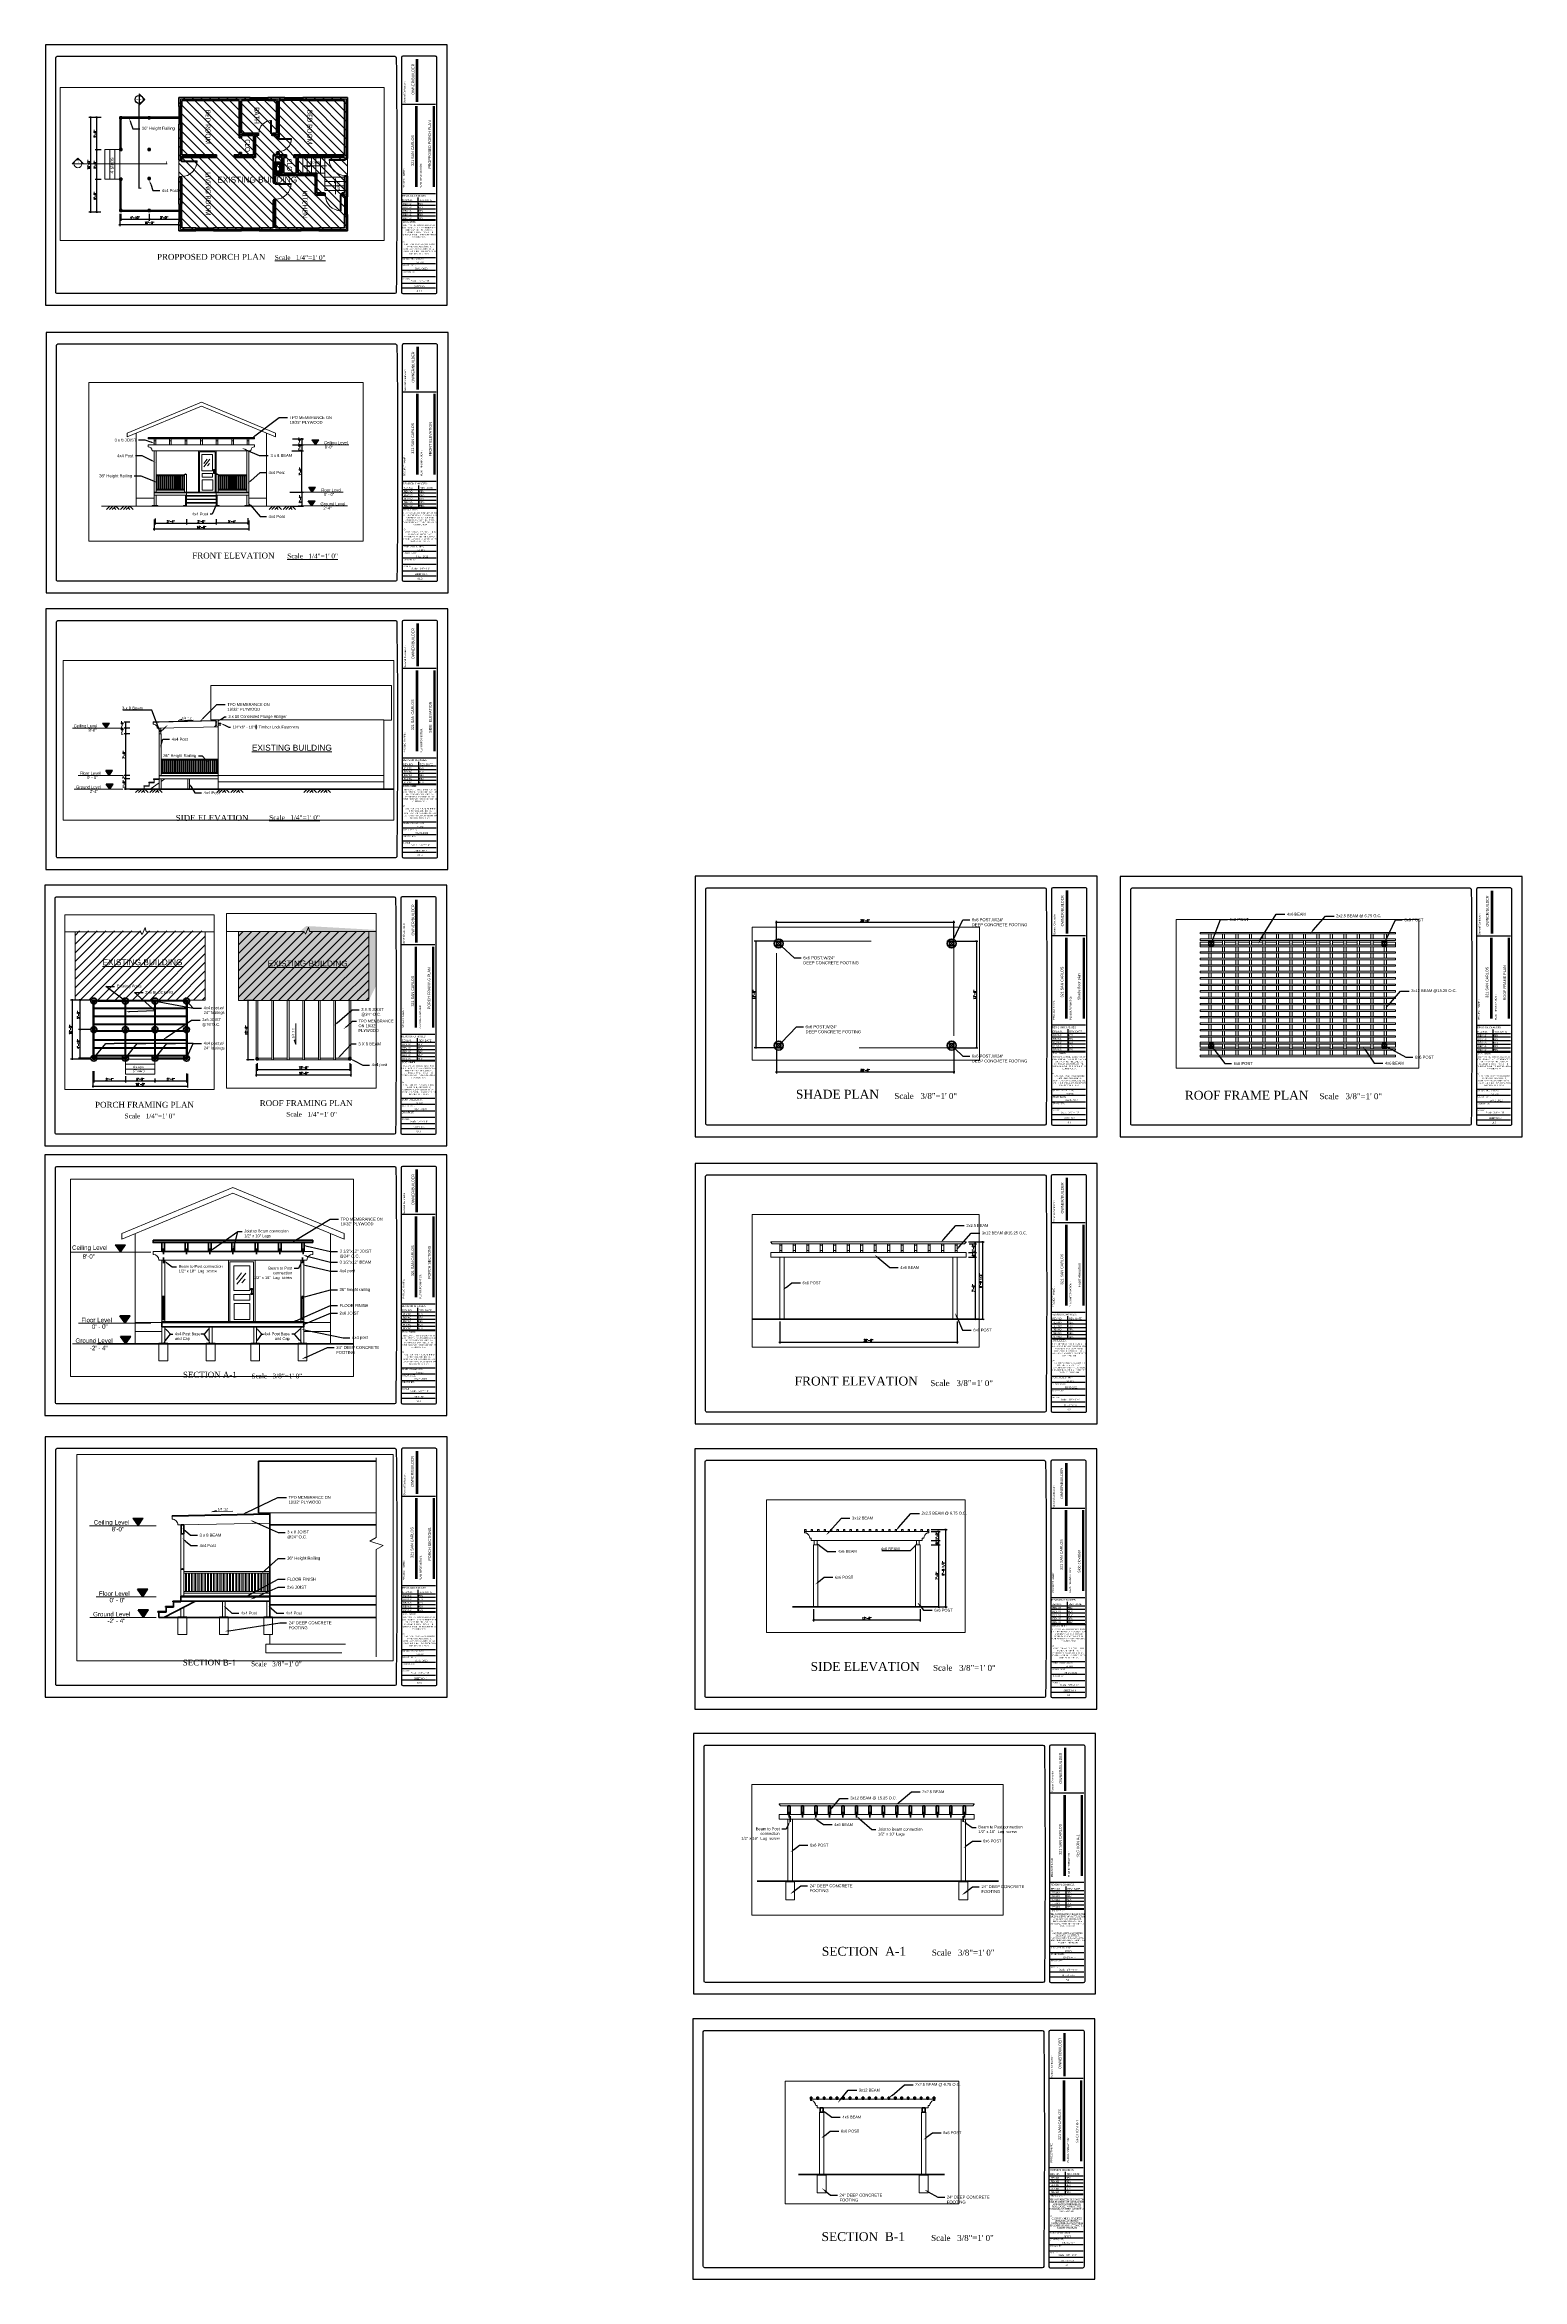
# Paper-space layout 'Layout2' of a CAD drawing. Header units: inches. Extents: x 0 to 62.4, y -71.2 to 23.1.
# The model-space entities are those that its viewports show. They can reach past a viewport. Long polylines and large blocks are cut down to what shows.
import ezdxf
from ezdxf import colors
from ezdxf.entities.mleader import LeaderData, LeaderLine
from ezdxf.enums import TextEntityAlignment as Align
from ezdxf.math import Vec2, Vec3

# ---------------------------------------------------------------- set-up
doc = ezdxf.new("R2010")
doc.units = ezdxf.units.IN
doc.header["$MEASUREMENT"] = 0
for name, pattern in [('ACAD_ISO02W100', [15, 12, -3]), ('CENTER', [2, 1.25, -0.25, 0.25, -0.25]), ('Dash 1_16_', [0.125, 0.0625, -0.0625])]:
    doc.linetypes.add(name, pattern=pattern)
for name, color, linetype, lineweight in [('cen', 10, 'CENTER', 9), ('DIM', 1, 'Continuous', 9), ('exist building dotline', 8, 'CENTER', 13), ('exsist building view line', 8, 'Continuous', 13), ('FOUNDATION', 95, 'CENTER', 9), ('Text', 7, 'Continuous', 9), ('Title_Block_Line', 7, 'Continuous', 30), ('wall', 70, 'Continuous', 35), ('wall section', 7, 'Continuous', 35), ('wall view line', 70, 'Continuous', 13), ('window', 160, 'Continuous', 13), ('wood', 40, 'Continuous', 9)]:
    doc.layers.add(name, color=color, linetype=linetype, lineweight=lineweight)
doc.layers.add('dimensions', color=1, linetype='Continuous')
doc.layers.add('RCP-MRKR', color=2, linetype='Continuous')
doc.layers.add('exist building section', color=7, linetype='Continuous', lineweight=35, true_color=0x757575)
doc.layers.add('HA', color=7, linetype='Continuous', lineweight=0, true_color=0x999999)
doc.layers.add('Existing', color=9, linetype='Dash 1_16_', lineweight=0, transparency=0.3)
doc.styles.add('ARCH-D', font='arch-d.shx', dxfattribs={"width": 0.9})
doc.styles.add('Arial', font='arial.ttf', dxfattribs={"height": 6})
doc.styles.add('Romans', font='romans.shx', dxfattribs={"width": 0.85})
doc.dimstyles.new('KjY-DIM_01', dxfattribs={"dimtxt": 0.09375, "dimasz": 0.078125, "dimexe": 0.0625, "dimexo": 0.09375, "dimgap": 0.015625, "dimtad": 1, "dimdec": 4, "dimzin": 3, "dimdsep": 46, "dimlunit": 4, "dimtxsty": 'Romans', "dimblk": 'ARCHTICK', "dimcen": 0, "dimdle": 0.03125, "dimclrd": 1, "dimclre": 1, "dimclrt": 1, "dimadec": 0, "dimazin": 0, "dimtfac": 1, "dimtdec": 4, "dimtmove": 2, "dimatfit": 3, "dimfxl": 1, "dimfrac": 2, "dimtolj": 1, "dimtzin": 0, "dimarcsym": 0})
pattern_1 = [(45, (0, 0), (-0.00088388347648, 0.00088388347648), [])]

# ---------------------------------------------------------------- blocks, each defined once
blk = doc.blocks.new('_ArchTick')
at = {"color": 0, "linetype": 'ByBlock', "lineweight": 100, "const_width": 0.15}
blk.add_lwpolyline([(-0.5, -0.5), (0.5, 0.5)], dxfattribs=at)
blk = doc.blocks.new('*D262')
at = {"layer": 'Defpoints', "color": 0, "ltscale": 100, "transparency": 16777216}
for p in [(10.308, 5.986), (10.824, 5.986), (10.225, 4.236)]:
    blk.add_point(p, dxfattribs=at)
at = {"layer": 'DIM', "color": 1, "lineweight": -2, "ltscale": 100, "transparency": 16777216}
for p, q in [((10.402, 5.986), (10.887, 5.986)), ((10.824, 4.205), (10.824, 6.018)), ((10.318, 4.236), (10.887, 4.236))]:
    blk.add_line(p, q, dxfattribs=at)
at = {"layer": 'DIM', "color": 1, "lineweight": -2, "ltscale": 100, "transparency": 16777216, "xscale": 0.078125, "yscale": 0.078125, "zscale": 0.078125}
for p, rotation in [((10.824, 5.986), 90), ((10.824, 4.236), 270)]:
    blk.add_blockref('_ArchTick', p, dxfattribs=dict(at, rotation=rotation))
at = {"layer": 'DIM', "color": 1, "lineweight": 13, "ltscale": 100, "transparency": 16777216, "insert": (10.753, 5.111), "char_height": 0.0938, "attachment_point": 5, "rotation": 90, "style": 'Romans'}
blk.add_mtext('\\A1;7\'-0"', dxfattribs=at)
blk = doc.blocks.new('*D263')
at = {"layer": 'Defpoints', "color": 0, "ltscale": 100, "transparency": 16777216}
for p in [(4.578, 3.171), (8.578, 3.142), (8.578, 2.688)]:
    blk.add_point(p, dxfattribs=at)
at = {"layer": 'DIM', "color": 1, "lineweight": -2, "ltscale": 100, "transparency": 16777216}
for p, q in [((4.578, 3.078), (4.578, 2.625)), ((8.578, 3.048), (8.578, 2.625)), ((4.547, 2.688), (8.609, 2.688))]:
    blk.add_line(p, q, dxfattribs=at)
at = {"layer": 'DIM', "color": 1, "lineweight": -2, "ltscale": 100, "transparency": 16777216, "xscale": 0.078125, "yscale": 0.078125, "zscale": 0.078125, "rotation": 180}
blk.add_blockref('_ArchTick', (4.578, 2.688), dxfattribs=at)
at = {"layer": 'DIM', "color": 1, "lineweight": -2, "ltscale": 100, "transparency": 16777216, "xscale": 0.078125, "yscale": 0.078125, "zscale": 0.078125}
blk.add_blockref('_ArchTick', (8.578, 2.688), dxfattribs=at)
at = {"layer": 'DIM', "color": 1, "lineweight": 13, "ltscale": 100, "transparency": 16777216, "insert": (6.578, 2.759), "char_height": 0.0938, "attachment_point": 5, "style": 'Romans'}
blk.add_mtext('\\A1;16\'-0"', dxfattribs=at)
blk = doc.blocks.new('*D265')
at = {"layer": 'Defpoints', "color": 0, "ltscale": 100, "transparency": 16777216}
for p in [(5.953, 3.193), (7.203, 3.193), (7.203, 2.93)]:
    blk.add_point(p, dxfattribs=at)
at = {"layer": 'DIM', "color": 1, "lineweight": -2, "ltscale": 100, "transparency": 16777216}
for p, q in [((5.922, 2.93), (7.234, 2.93)), ((5.953, 3.099), (5.953, 2.867)), ((7.203, 3.099), (7.203, 2.867))]:
    blk.add_line(p, q, dxfattribs=at)
at = {"layer": 'DIM', "color": 1, "lineweight": -2, "ltscale": 100, "transparency": 16777216, "xscale": 0.078125, "yscale": 0.078125, "zscale": 0.078125, "rotation": 180}
blk.add_blockref('_ArchTick', (5.953, 2.93), dxfattribs=at)
at = {"layer": 'DIM', "color": 1, "lineweight": -2, "ltscale": 100, "transparency": 16777216, "xscale": 0.078125, "yscale": 0.078125, "zscale": 0.078125}
blk.add_blockref('_ArchTick', (7.203, 2.93), dxfattribs=at)
at = {"layer": 'DIM', "color": 1, "lineweight": 13, "ltscale": 100, "transparency": 16777216, "insert": (6.578, 3.001), "char_height": 0.0938, "attachment_point": 5, "style": 'Romans'}
blk.add_mtext('\\A1;5\'-0"', dxfattribs=at)
blk = doc.blocks.new('*D267')
at = {"layer": 'Defpoints', "color": 0, "ltscale": 100, "transparency": 16777216}
for p in [(4.62, 3.214), (5.953, 3.193), (5.953, 2.93)]:
    blk.add_point(p, dxfattribs=at)
at = {"layer": 'DIM', "color": 1, "lineweight": -2, "ltscale": 100, "transparency": 16777216}
for p, q in [((4.588, 2.93), (5.984, 2.93)), ((4.62, 3.12), (4.62, 2.867)), ((5.953, 3.099), (5.953, 2.867))]:
    blk.add_line(p, q, dxfattribs=at)
at = {"layer": 'DIM', "color": 1, "lineweight": -2, "ltscale": 100, "transparency": 16777216, "xscale": 0.078125, "yscale": 0.078125, "zscale": 0.078125, "rotation": 180}
blk.add_blockref('_ArchTick', (4.62, 2.93), dxfattribs=at)
at = {"layer": 'DIM', "color": 1, "lineweight": -2, "ltscale": 100, "transparency": 16777216, "xscale": 0.078125, "yscale": 0.078125, "zscale": 0.078125}
blk.add_blockref('_ArchTick', (5.953, 2.93), dxfattribs=at)
at = {"layer": 'DIM', "color": 1, "lineweight": 13, "ltscale": 100, "transparency": 16777216, "insert": (5.286, 3.001), "char_height": 0.0938, "attachment_point": 5, "style": 'Romans'}
blk.add_mtext('\\A1;5\'-4"', dxfattribs=at)
blk = doc.blocks.new('*D268')
at = {"layer": 'Defpoints', "color": 0, "ltscale": 100, "transparency": 16777216}
for p in [(7.203, 3.193), (7.203, 2.93), (8.536, 3.24)]:
    blk.add_point(p, dxfattribs=at)
at = {"layer": 'DIM', "color": 1, "lineweight": -2, "ltscale": 100, "transparency": 16777216}
for p, q in [((8.568, 2.93), (7.172, 2.93)), ((7.203, 3.099), (7.203, 2.867)), ((8.536, 3.146), (8.536, 2.867))]:
    blk.add_line(p, q, dxfattribs=at)
at = {"layer": 'DIM', "color": 1, "lineweight": -2, "ltscale": 100, "transparency": 16777216, "xscale": 0.078125, "yscale": 0.078125, "zscale": 0.078125, "rotation": 180}
blk.add_blockref('_ArchTick', (7.203, 2.93), dxfattribs=at)
at = {"layer": 'DIM', "color": 1, "lineweight": -2, "ltscale": 100, "transparency": 16777216, "xscale": 0.078125, "yscale": 0.078125, "zscale": 0.078125}
blk.add_blockref('_ArchTick', (8.536, 2.93), dxfattribs=at)
at = {"layer": 'DIM', "color": 1, "lineweight": 13, "ltscale": 100, "transparency": 16777216, "insert": (7.87, 3.001), "char_height": 0.0938, "attachment_point": 5, "style": 'Romans'}
blk.add_mtext('\\A1;5\'-4"', dxfattribs=at)
blk = doc.blocks.new('*D269')
at = {"layer": 'Defpoints', "color": 0, "ltscale": 100, "transparency": 16777216}
for p in [(10.325, 5.986), (10.327, 6.236), (10.824, 5.986)]:
    blk.add_point(p, dxfattribs=at)
at = {"layer": 'DIM', "color": 1, "lineweight": -2, "ltscale": 100, "transparency": 16777216}
for p, q in [((10.419, 5.986), (10.887, 5.986)), ((10.421, 6.236), (10.887, 6.236)), ((10.824, 6.268), (10.824, 5.955))]:
    blk.add_line(p, q, dxfattribs=at)
at = {"layer": 'DIM', "color": 1, "lineweight": -2, "ltscale": 100, "transparency": 16777216, "xscale": 0.078125, "yscale": 0.078125, "zscale": 0.078125}
for p, rotation in [((10.824, 6.236), 90), ((10.824, 5.986), 270)]:
    blk.add_blockref('_ArchTick', p, dxfattribs=dict(at, rotation=rotation))
at = {"layer": 'DIM', "color": 1, "lineweight": 13, "ltscale": 100, "transparency": 16777216, "insert": (10.729, 6.136), "char_height": 0.0938, "attachment_point": 5, "rotation": 90, "style": 'Romans'}
blk.add_mtext('\\A1;1\'-0"', dxfattribs=at)
blk = doc.blocks.new('*D270')
at = {"layer": 'Defpoints', "color": 0, "ltscale": 100, "transparency": 16777216}
for p in [(10.327, 6.486), (10.327, 6.236), (10.824, 6.236)]:
    blk.add_point(p, dxfattribs=at)
at = {"layer": 'DIM', "color": 1, "lineweight": -2, "ltscale": 100, "transparency": 16777216}
for p, q in [((10.421, 6.486), (10.887, 6.486)), ((10.421, 6.236), (10.887, 6.236)), ((10.824, 6.518), (10.824, 6.205))]:
    blk.add_line(p, q, dxfattribs=at)
at = {"layer": 'DIM', "color": 1, "lineweight": -2, "ltscale": 100, "transparency": 16777216, "xscale": 0.078125, "yscale": 0.078125, "zscale": 0.078125}
for p, rotation in [((10.824, 6.486), 90), ((10.824, 6.236), 270)]:
    blk.add_blockref('_ArchTick', p, dxfattribs=dict(at, rotation=rotation))
at = {"layer": 'DIM', "color": 1, "lineweight": 13, "ltscale": 100, "transparency": 16777216, "insert": (10.721, 6.383), "char_height": 0.0938, "attachment_point": 5, "rotation": 90, "style": 'Romans'}
blk.add_mtext('\\A1;1\'-0"', dxfattribs=at)
blk = doc.blocks.new('*D271')
at = {"layer": 'Defpoints', "color": 0, "ltscale": 100, "transparency": 16777216}
for p in [(10.225, 4.236), (10.229, 3.653), (10.824, 3.653)]:
    blk.add_point(p, dxfattribs=at)
at = {"layer": 'DIM', "color": 1, "lineweight": -2, "ltscale": 100, "transparency": 16777216}
for p, q in [((10.318, 4.236), (10.887, 4.236)), ((10.824, 4.268), (10.824, 3.622)), ((10.323, 3.653), (10.887, 3.653))]:
    blk.add_line(p, q, dxfattribs=at)
at = {"layer": 'DIM', "color": 1, "lineweight": -2, "ltscale": 100, "transparency": 16777216, "xscale": 0.078125, "yscale": 0.078125, "zscale": 0.078125}
for p, rotation in [((10.824, 4.236), 90), ((10.824, 3.653), 270)]:
    blk.add_blockref('_ArchTick', p, dxfattribs=dict(at, rotation=rotation))
at = {"layer": 'DIM', "color": 1, "lineweight": 13, "ltscale": 100, "transparency": 16777216, "insert": (10.753, 3.945), "char_height": 0.0938, "attachment_point": 5, "rotation": 90, "style": 'Romans'}
blk.add_mtext('\\A1;2\'-4"', dxfattribs=at)
blk = doc.blocks.new('*D272')
at = {"layer": 'Defpoints', "color": 0, "ltscale": 100, "transparency": 16777216}
for p in [(2.444, 20.067), (1.889, 16.067), (2.43, 16.067)]:
    blk.add_point(p, dxfattribs=at)
at = {"layer": 'DIM', "color": 1, "lineweight": -2, "ltscale": 100, "transparency": 16777216}
for p, q in [((2.35, 20.067), (1.827, 20.067)), ((1.889, 20.098), (1.889, 16.036)), ((2.336, 16.067), (1.827, 16.067))]:
    blk.add_line(p, q, dxfattribs=at)
at = {"layer": 'DIM', "color": 1, "lineweight": -2, "ltscale": 100, "transparency": 16777216, "xscale": 0.078125, "yscale": 0.078125, "zscale": 0.078125}
for p, rotation in [((1.889, 20.067), 90), ((1.889, 16.067), 270)]:
    blk.add_blockref('_ArchTick', p, dxfattribs=dict(at, rotation=rotation))
at = {"layer": 'DIM', "color": 1, "ltscale": 100, "transparency": 16777216, "insert": (1.818, 18.067), "char_height": 0.0938, "attachment_point": 5, "rotation": 90, "style": 'Romans'}
blk.add_mtext('\\A1;16\'-0"', dxfattribs=at)
blk = doc.blocks.new('*D273')
at = {"layer": 'Defpoints', "color": 0, "ltscale": 100, "transparency": 16777216}
for p in [(2.444, 20.067), (2.151, 18.692), (2.439, 18.692)]:
    blk.add_point(p, dxfattribs=at)
at = {"layer": 'DIM', "color": 1, "lineweight": -2, "ltscale": 100, "transparency": 16777216}
for p, q in [((2.35, 20.067), (2.089, 20.067)), ((2.151, 20.098), (2.151, 18.661)), ((2.345, 18.692), (2.089, 18.692))]:
    blk.add_line(p, q, dxfattribs=at)
at = {"layer": 'DIM', "color": 1, "lineweight": -2, "ltscale": 100, "transparency": 16777216, "xscale": 0.078125, "yscale": 0.078125, "zscale": 0.078125}
for p, rotation in [((2.151, 20.067), 90), ((2.151, 18.692), 270)]:
    blk.add_blockref('_ArchTick', p, dxfattribs=dict(at, rotation=rotation))
at = {"layer": 'DIM', "color": 1, "ltscale": 100, "transparency": 16777216, "insert": (2.08, 19.38), "char_height": 0.0938, "attachment_point": 5, "rotation": 90, "style": 'Romans'}
blk.add_mtext('\\A1;5\'-6"', dxfattribs=at)
blk = doc.blocks.new('*D274')
at = {"layer": 'Defpoints', "color": 0, "ltscale": 100, "transparency": 16777216}
for p in [(2.439, 18.692), (2.151, 17.442), (2.432, 17.442)]:
    blk.add_point(p, dxfattribs=at)
at = {"layer": 'DIM', "color": 1, "lineweight": -2, "ltscale": 100, "transparency": 16777216}
for p, q in [((2.345, 18.692), (2.089, 18.692)), ((2.151, 18.723), (2.151, 17.411)), ((2.338, 17.442), (2.089, 17.442))]:
    blk.add_line(p, q, dxfattribs=at)
at = {"layer": 'DIM', "color": 1, "lineweight": -2, "ltscale": 100, "transparency": 16777216, "xscale": 0.078125, "yscale": 0.078125, "zscale": 0.078125}
for p, rotation in [((2.151, 18.692), 90), ((2.151, 17.442), 270)]:
    blk.add_blockref('_ArchTick', p, dxfattribs=dict(at, rotation=rotation))
at = {"layer": 'DIM', "color": 1, "ltscale": 100, "transparency": 16777216, "insert": (2.08, 18.067), "char_height": 0.0938, "attachment_point": 5, "rotation": 90, "style": 'Romans'}
blk.add_mtext('\\A1;5\'-0"', dxfattribs=at)
blk = doc.blocks.new('*D275')
at = {"layer": 'Defpoints', "color": 0, "ltscale": 100, "transparency": 16777216}
for p in [(2.432, 17.442), (2.151, 16.067), (2.43, 16.067)]:
    blk.add_point(p, dxfattribs=at)
at = {"layer": 'DIM', "color": 1, "lineweight": -2, "ltscale": 100, "transparency": 16777216}
for p, q in [((2.338, 17.442), (2.089, 17.442)), ((2.151, 17.473), (2.151, 16.036)), ((2.336, 16.067), (2.089, 16.067))]:
    blk.add_line(p, q, dxfattribs=at)
at = {"layer": 'DIM', "color": 1, "lineweight": -2, "ltscale": 100, "transparency": 16777216, "xscale": 0.078125, "yscale": 0.078125, "zscale": 0.078125}
for p, rotation in [((2.151, 17.442), 90), ((2.151, 16.067), 270)]:
    blk.add_blockref('_ArchTick', p, dxfattribs=dict(at, rotation=rotation))
at = {"layer": 'DIM', "color": 1, "ltscale": 100, "transparency": 16777216, "insert": (2.08, 16.755), "char_height": 0.0938, "attachment_point": 5, "rotation": 90, "style": 'Romans'}
blk.add_mtext('\\A1;5\'-6"', dxfattribs=at)
blk = doc.blocks.new('*D276')
at = {"layer": 'Defpoints', "color": 0, "ltscale": 100, "transparency": 16777216}
for p in [(3.128, 16.088), (5.628, 16.088), (5.628, 15.541)]:
    blk.add_point(p, dxfattribs=at)
at = {"layer": 'DIM', "color": 1, "lineweight": -2, "ltscale": 100, "transparency": 16777216}
for p, q in [((3.097, 15.541), (5.659, 15.541)), ((3.128, 15.994), (3.128, 15.479)), ((5.628, 15.994), (5.628, 15.479))]:
    blk.add_line(p, q, dxfattribs=at)
at = {"layer": 'DIM', "color": 1, "lineweight": -2, "ltscale": 100, "transparency": 16777216, "xscale": 0.078125, "yscale": 0.078125, "zscale": 0.078125, "rotation": 180}
blk.add_blockref('_ArchTick', (3.128, 15.541), dxfattribs=at)
at = {"layer": 'DIM', "color": 1, "lineweight": -2, "ltscale": 100, "transparency": 16777216, "xscale": 0.078125, "yscale": 0.078125, "zscale": 0.078125}
blk.add_blockref('_ArchTick', (5.628, 15.541), dxfattribs=at)
at = {"layer": 'DIM', "color": 1, "ltscale": 100, "transparency": 16777216, "insert": (4.378, 15.613), "char_height": 0.0938, "attachment_point": 5, "style": 'Romans'}
blk.add_mtext('\\A1;10\'-0"', dxfattribs=at)
blk = doc.blocks.new('*D277')
at = {"layer": 'Defpoints', "color": 0, "ltscale": 100, "transparency": 16777216}
for p in [(3.17, 16.088), (4.378, 16.088), (4.378, 15.764)]:
    blk.add_point(p, dxfattribs=at)
at = {"layer": 'DIM', "color": 1, "lineweight": -2, "ltscale": 100, "transparency": 16777216}
for p, q in [((3.139, 15.764), (4.409, 15.764)), ((3.17, 15.994), (3.17, 15.701)), ((4.378, 15.994), (4.378, 15.701))]:
    blk.add_line(p, q, dxfattribs=at)
at = {"layer": 'DIM', "color": 1, "lineweight": -2, "ltscale": 100, "transparency": 16777216, "xscale": 0.078125, "yscale": 0.078125, "zscale": 0.078125, "rotation": 180}
blk.add_blockref('_ArchTick', (3.17, 15.764), dxfattribs=at)
at = {"layer": 'DIM', "color": 1, "lineweight": -2, "ltscale": 100, "transparency": 16777216, "xscale": 0.078125, "yscale": 0.078125, "zscale": 0.078125}
blk.add_blockref('_ArchTick', (4.378, 15.764), dxfattribs=at)
at = {"layer": 'DIM', "color": 1, "ltscale": 100, "transparency": 16777216, "insert": (3.774, 15.835), "char_height": 0.0938, "attachment_point": 5, "style": 'Romans'}
blk.add_mtext('\\A1;4\'-10"', dxfattribs=at)
blk = doc.blocks.new('*D278')
at = {"layer": 'Defpoints', "color": 0, "ltscale": 100, "transparency": 16777216}
for p in [(4.378, 16.088), (5.628, 16.088), (5.628, 15.764)]:
    blk.add_point(p, dxfattribs=at)
at = {"layer": 'DIM', "color": 1, "lineweight": -2, "ltscale": 100, "transparency": 16777216}
for p, q in [((4.347, 15.764), (5.659, 15.764)), ((4.378, 15.994), (4.378, 15.701)), ((5.628, 15.994), (5.628, 15.701))]:
    blk.add_line(p, q, dxfattribs=at)
at = {"layer": 'DIM', "color": 1, "lineweight": -2, "ltscale": 100, "transparency": 16777216, "xscale": 0.078125, "yscale": 0.078125, "zscale": 0.078125, "rotation": 180}
blk.add_blockref('_ArchTick', (4.378, 15.764), dxfattribs=at)
at = {"layer": 'DIM', "color": 1, "lineweight": -2, "ltscale": 100, "transparency": 16777216, "xscale": 0.078125, "yscale": 0.078125, "zscale": 0.078125}
blk.add_blockref('_ArchTick', (5.628, 15.764), dxfattribs=at)
at = {"layer": 'DIM', "color": 1, "ltscale": 100, "transparency": 16777216, "insert": (5.003, 15.835), "char_height": 0.0938, "attachment_point": 5, "style": 'Romans'}
blk.add_mtext('\\A1;5\'-0"', dxfattribs=at)
blk = doc.blocks.new('*D279')
at = {"layer": 'Defpoints', "color": 0, "ltscale": 100, "transparency": 16777216}
for p in [(3.646, -5.474), (3.374, -5.724), (3.652, -5.724)]:
    blk.add_point(p, dxfattribs=at)
at = {"layer": 'Text', "color": 1, "lineweight": -2, "ltscale": 100, "transparency": 16777216}
for p, q in [((3.552, -5.474), (3.312, -5.474)), ((3.374, -5.442), (3.374, -5.755)), ((3.559, -5.724), (3.312, -5.724))]:
    blk.add_line(p, q, dxfattribs=at)
at = {"layer": 'Text', "color": 1, "lineweight": -2, "ltscale": 100, "transparency": 16777216, "xscale": 0.078125, "yscale": 0.078125, "zscale": 0.078125}
for p, rotation in [((3.374, -5.474), 90), ((3.374, -5.724), 270)]:
    blk.add_blockref('_ArchTick', p, dxfattribs=dict(at, rotation=rotation))
at = {"layer": 'Text', "color": 1, "ltscale": 100, "transparency": 16777216, "insert": (3.232, -5.599), "char_height": 0.0938, "attachment_point": 5, "rotation": 90, "style": 'Romans'}
blk.add_mtext('\\A1;1\'-0"', dxfattribs=at)
blk = doc.blocks.new('*D280')
at = {"layer": 'Defpoints', "color": 0, "ltscale": 100, "transparency": 16777216}
for p in [(3.374, -5.974), (3.652, -5.724), (3.652, -5.974)]:
    blk.add_point(p, dxfattribs=at)
at = {"layer": 'Text', "color": 1, "lineweight": -2, "ltscale": 100, "transparency": 16777216}
for p, q in [((3.559, -5.724), (3.312, -5.724)), ((3.559, -5.974), (3.312, -5.974)), ((3.374, -5.692), (3.374, -6.005))]:
    blk.add_line(p, q, dxfattribs=at)
at = {"layer": 'Text', "color": 1, "lineweight": -2, "ltscale": 100, "transparency": 16777216, "xscale": 0.078125, "yscale": 0.078125, "zscale": 0.078125}
for p, rotation in [((3.374, -5.724), 90), ((3.374, -5.974), 270)]:
    blk.add_blockref('_ArchTick', p, dxfattribs=dict(at, rotation=rotation))
at = {"layer": 'Text', "color": 1, "ltscale": 100, "transparency": 16777216, "insert": (3.232, -5.849), "char_height": 0.0938, "attachment_point": 5, "rotation": 90, "style": 'Romans'}
blk.add_mtext('\\A1;1\'-0"', dxfattribs=at)
blk = doc.blocks.new('*D281')
at = {"layer": 'Defpoints', "color": 0, "ltscale": 100, "transparency": 16777216}
for p in [(3.652, -5.974), (3.374, -7.724), (3.655, -7.724)]:
    blk.add_point(p, dxfattribs=at)
at = {"layer": 'Text', "color": 1, "lineweight": -2, "ltscale": 100, "transparency": 16777216}
for p, q in [((3.559, -5.974), (3.312, -5.974)), ((3.374, -5.942), (3.374, -7.755)), ((3.561, -7.724), (3.312, -7.724))]:
    blk.add_line(p, q, dxfattribs=at)
at = {"layer": 'Text', "color": 1, "lineweight": -2, "ltscale": 100, "transparency": 16777216, "xscale": 0.078125, "yscale": 0.078125, "zscale": 0.078125}
for p, rotation in [((3.374, -5.974), 90), ((3.374, -7.724), 270)]:
    blk.add_blockref('_ArchTick', p, dxfattribs=dict(at, rotation=rotation))
at = {"layer": 'Text', "color": 1, "ltscale": 100, "transparency": 16777216, "insert": (3.303, -6.849), "char_height": 0.0938, "attachment_point": 5, "rotation": 90, "style": 'Romans'}
blk.add_mtext('\\A1;7\'-0"', dxfattribs=at)
blk = doc.blocks.new('*D282')
at = {"layer": 'Defpoints', "color": 0, "ltscale": 100, "transparency": 16777216}
for p in [(3.374, -7.869), (3.655, -7.724), (3.655, -7.869)]:
    blk.add_point(p, dxfattribs=at)
at = {"layer": 'Text', "color": 1, "lineweight": -2, "ltscale": 100, "transparency": 16777216}
for p, q in [((3.561, -7.724), (3.312, -7.724)), ((3.561, -7.869), (3.312, -7.869)), ((3.374, -7.692), (3.374, -7.901))]:
    blk.add_line(p, q, dxfattribs=at)
at = {"layer": 'Text', "color": 1, "lineweight": -2, "ltscale": 100, "transparency": 16777216, "xscale": 0.078125, "yscale": 0.078125, "zscale": 0.078125}
for p, rotation in [((3.374, -7.724), 90), ((3.374, -7.869), 270)]:
    blk.add_blockref('_ArchTick', p, dxfattribs=dict(at, rotation=rotation))
at = {"layer": 'Text', "color": 1, "ltscale": 100, "transparency": 16777216, "insert": (3.303, -7.797), "char_height": 0.0938, "attachment_point": 5, "rotation": 90, "style": 'Romans'}
blk.add_mtext('\\A1;7"', dxfattribs=at)
blk = doc.blocks.new('*D283')
at = {"layer": 'Defpoints', "color": 0, "ltscale": 100, "transparency": 16777216}
for p in [(3.374, -8.307), (3.655, -7.869), (3.66, -8.307)]:
    blk.add_point(p, dxfattribs=at)
at = {"layer": 'Text', "color": 1, "lineweight": -2, "ltscale": 100, "transparency": 16777216}
for p, q in [((3.561, -7.869), (3.312, -7.869)), ((3.566, -8.307), (3.312, -8.307)), ((3.374, -7.838), (3.374, -8.338))]:
    blk.add_line(p, q, dxfattribs=at)
at = {"layer": 'Text', "color": 1, "lineweight": -2, "ltscale": 100, "transparency": 16777216, "xscale": 0.078125, "yscale": 0.078125, "zscale": 0.078125}
for p, rotation in [((3.374, -7.869), 90), ((3.374, -8.307), 270)]:
    blk.add_blockref('_ArchTick', p, dxfattribs=dict(at, rotation=rotation))
at = {"layer": 'Text', "color": 1, "ltscale": 100, "transparency": 16777216, "insert": (3.303, -8.088), "char_height": 0.0938, "attachment_point": 5, "rotation": 90, "style": 'Romans'}
blk.add_mtext('\\A1;1\'-9"', dxfattribs=at)
blk = doc.blocks.new('*D285')
at = {"layer": 'Defpoints', "color": 0, "ltscale": 100, "transparency": 16777216}
for p in [(1.993, -17.211), (1.117, -19.711), (1.993, -19.711)]:
    blk.add_point(p, dxfattribs=at)
at = {"layer": 'wall view line', "color": 1, "lineweight": -2, "ltscale": 100, "transparency": 16777216}
for p, q in [((1.899, -17.211), (1.054, -17.211)), ((1.117, -17.18), (1.117, -19.743)), ((1.899, -19.711), (1.054, -19.711))]:
    blk.add_line(p, q, dxfattribs=at)
at = {"layer": 'wall view line', "color": 1, "lineweight": -2, "ltscale": 100, "transparency": 16777216, "xscale": 0.078125, "yscale": 0.078125, "zscale": 0.078125}
for p, rotation in [((1.117, -17.211), 90), ((1.117, -19.711), 270)]:
    blk.add_blockref('_ArchTick', p, dxfattribs=dict(at, rotation=rotation))
at = {"layer": 'wall view line', "color": 1, "ltscale": 100, "transparency": 16777216, "insert": (1.045, -18.461), "char_height": 0.0938, "attachment_point": 5, "rotation": 90, "style": 'Romans'}
blk.add_mtext('\\A1;10\'-0"', dxfattribs=at)
blk = doc.blocks.new('*D286')
at = {"layer": 'Defpoints', "color": 0, "ltscale": 100, "transparency": 16777216}
for p in [(1.993, -17.211), (1.445, -18.461), (2.035, -18.461)]:
    blk.add_point(p, dxfattribs=at)
at = {"layer": 'wall view line', "color": 1, "lineweight": -2, "ltscale": 100, "transparency": 16777216}
for p, q in [((1.899, -17.211), (1.383, -17.211)), ((1.445, -17.18), (1.445, -18.493)), ((1.941, -18.461), (1.383, -18.461))]:
    blk.add_line(p, q, dxfattribs=at)
at = {"layer": 'wall view line', "color": 1, "lineweight": -2, "ltscale": 100, "transparency": 16777216, "xscale": 0.078125, "yscale": 0.078125, "zscale": 0.078125}
for p, rotation in [((1.445, -17.211), 90), ((1.445, -18.461), 270)]:
    blk.add_blockref('_ArchTick', p, dxfattribs=dict(at, rotation=rotation))
at = {"layer": 'wall view line', "color": 1, "ltscale": 100, "transparency": 16777216, "insert": (1.374, -17.836), "char_height": 0.0938, "attachment_point": 5, "rotation": 90, "style": 'Romans'}
blk.add_mtext('\\A1;5\'-0"', dxfattribs=at)
blk = doc.blocks.new('*D287')
at = {"layer": 'Defpoints', "color": 0, "ltscale": 100, "transparency": 16777216}
for p in [(2.035, -18.461), (1.445, -19.67), (2.035, -19.67)]:
    blk.add_point(p, dxfattribs=at)
at = {"layer": 'wall view line', "color": 1, "lineweight": -2, "ltscale": 100, "transparency": 16777216}
for p, q in [((1.941, -18.461), (1.383, -18.461)), ((1.445, -18.43), (1.445, -19.701)), ((1.941, -19.67), (1.383, -19.67))]:
    blk.add_line(p, q, dxfattribs=at)
at = {"layer": 'wall view line', "color": 1, "lineweight": -2, "ltscale": 100, "transparency": 16777216, "xscale": 0.078125, "yscale": 0.078125, "zscale": 0.078125}
for p, rotation in [((1.445, -18.461), 90), ((1.445, -19.67), 270)]:
    blk.add_blockref('_ArchTick', p, dxfattribs=dict(at, rotation=rotation))
at = {"layer": 'wall view line', "color": 1, "ltscale": 100, "transparency": 16777216, "insert": (1.374, -19.066), "char_height": 0.0938, "attachment_point": 5, "rotation": 90, "style": 'Romans'}
blk.add_mtext('\\A1;4\'-10"', dxfattribs=at)
blk = doc.blocks.new('*D288')
at = {"layer": 'Defpoints', "color": 0, "ltscale": 100, "transparency": 16777216}
for p in [(1.993, -20.127), (5.993, -20.229), (5.993, -20.847)]:
    blk.add_point(p, dxfattribs=at)
at = {"layer": 'wall view line', "color": 1, "lineweight": -2, "ltscale": 100, "transparency": 16777216}
for p, q in [((1.993, -20.22), (1.993, -20.909)), ((5.993, -20.323), (5.993, -20.909)), ((1.962, -20.847), (6.024, -20.847))]:
    blk.add_line(p, q, dxfattribs=at)
at = {"layer": 'wall view line', "color": 1, "lineweight": -2, "ltscale": 100, "transparency": 16777216, "xscale": 0.078125, "yscale": 0.078125, "zscale": 0.078125, "rotation": 180}
blk.add_blockref('_ArchTick', (1.993, -20.847), dxfattribs=at)
at = {"layer": 'wall view line', "color": 1, "lineweight": -2, "ltscale": 100, "transparency": 16777216, "xscale": 0.078125, "yscale": 0.078125, "zscale": 0.078125}
blk.add_blockref('_ArchTick', (5.993, -20.847), dxfattribs=at)
at = {"layer": 'wall view line', "color": 1, "ltscale": 100, "transparency": 16777216, "insert": (3.993, -20.775), "char_height": 0.0938, "attachment_point": 5, "style": 'Romans'}
blk.add_mtext('\\A1;16\'-0"', dxfattribs=at)
blk = doc.blocks.new('*D289')
at = {"layer": 'Defpoints', "color": 0, "ltscale": 100, "transparency": 16777216}
for p in [(2.035, -20.127), (3.368, -20.336), (3.368, -20.625)]:
    blk.add_point(p, dxfattribs=at)
at = {"layer": 'wall view line', "color": 1, "lineweight": -2, "ltscale": 100, "transparency": 16777216}
for p, q in [((2.003, -20.625), (3.399, -20.625)), ((2.035, -20.22), (2.035, -20.687)), ((3.368, -20.43), (3.368, -20.687))]:
    blk.add_line(p, q, dxfattribs=at)
at = {"layer": 'wall view line', "color": 1, "lineweight": -2, "ltscale": 100, "transparency": 16777216, "xscale": 0.078125, "yscale": 0.078125, "zscale": 0.078125, "rotation": 180}
blk.add_blockref('_ArchTick', (2.035, -20.625), dxfattribs=at)
at = {"layer": 'wall view line', "color": 1, "lineweight": -2, "ltscale": 100, "transparency": 16777216, "xscale": 0.078125, "yscale": 0.078125, "zscale": 0.078125}
blk.add_blockref('_ArchTick', (3.368, -20.625), dxfattribs=at)
at = {"layer": 'wall view line', "color": 1, "ltscale": 100, "transparency": 16777216, "insert": (2.701, -20.553), "char_height": 0.0938, "attachment_point": 5, "style": 'Romans'}
blk.add_mtext('\\A1;5\'-4"', dxfattribs=at)
blk = doc.blocks.new('*D290')
at = {"layer": 'Defpoints', "color": 0, "ltscale": 100, "transparency": 16777216}
for p in [(3.368, -20.431), (4.618, -20.431), (4.618, -20.625)]:
    blk.add_point(p, dxfattribs=at)
at = {"layer": 'wall view line', "color": 1, "lineweight": -2, "ltscale": 100, "transparency": 16777216}
for p, q in [((3.337, -20.625), (4.649, -20.625)), ((3.368, -20.524), (3.368, -20.687)), ((4.618, -20.524), (4.618, -20.687))]:
    blk.add_line(p, q, dxfattribs=at)
at = {"layer": 'wall view line', "color": 1, "lineweight": -2, "ltscale": 100, "transparency": 16777216, "xscale": 0.078125, "yscale": 0.078125, "zscale": 0.078125, "rotation": 180}
blk.add_blockref('_ArchTick', (3.368, -20.625), dxfattribs=at)
at = {"layer": 'wall view line', "color": 1, "lineweight": -2, "ltscale": 100, "transparency": 16777216, "xscale": 0.078125, "yscale": 0.078125, "zscale": 0.078125}
blk.add_blockref('_ArchTick', (4.618, -20.625), dxfattribs=at)
at = {"layer": 'wall view line', "color": 1, "ltscale": 100, "transparency": 16777216, "insert": (3.993, -20.553), "char_height": 0.0938, "attachment_point": 5, "style": 'Romans'}
blk.add_mtext('\\A1;5\'-0"', dxfattribs=at)
blk = doc.blocks.new('*D291')
at = {"layer": 'Defpoints', "color": 0, "ltscale": 100, "transparency": 16777216}
for p in [(4.618, -20.431), (5.951, -20.225), (5.951, -20.625)]:
    blk.add_point(p, dxfattribs=at)
at = {"layer": 'wall view line', "color": 1, "lineweight": -2, "ltscale": 100, "transparency": 16777216}
for p, q in [((4.587, -20.625), (5.983, -20.625)), ((4.618, -20.524), (4.618, -20.687)), ((5.951, -20.319), (5.951, -20.687))]:
    blk.add_line(p, q, dxfattribs=at)
at = {"layer": 'wall view line', "color": 1, "lineweight": -2, "ltscale": 100, "transparency": 16777216, "xscale": 0.078125, "yscale": 0.078125, "zscale": 0.078125, "rotation": 180}
blk.add_blockref('_ArchTick', (4.618, -20.625), dxfattribs=at)
at = {"layer": 'wall view line', "color": 1, "lineweight": -2, "ltscale": 100, "transparency": 16777216, "xscale": 0.078125, "yscale": 0.078125, "zscale": 0.078125}
blk.add_blockref('_ArchTick', (5.951, -20.625), dxfattribs=at)
at = {"layer": 'wall view line', "color": 1, "ltscale": 100, "transparency": 16777216, "insert": (5.285, -20.553), "char_height": 0.0938, "attachment_point": 5, "style": 'Romans'}
blk.add_mtext('\\A1;5\'-4"', dxfattribs=at)
blk = doc.blocks.new('*D292')
at = {"layer": 'Defpoints', "color": 0, "ltscale": 100, "transparency": 16777216}
for p in [(8.895, -17.235), (8.54, -19.735), (8.895, -19.735)]:
    blk.add_point(p, dxfattribs=at)
at = {"layer": 'wall view line', "color": 1, "lineweight": -2, "ltscale": 100, "transparency": 16777216}
for p, q in [((8.801, -17.235), (8.478, -17.235)), ((8.54, -17.204), (8.54, -19.766)), ((8.801, -19.735), (8.478, -19.735))]:
    blk.add_line(p, q, dxfattribs=at)
at = {"layer": 'wall view line', "color": 1, "lineweight": -2, "ltscale": 100, "transparency": 16777216, "xscale": 0.078125, "yscale": 0.078125, "zscale": 0.078125}
for p, rotation in [((8.54, -17.235), 90), ((8.54, -19.735), 270)]:
    blk.add_blockref('_ArchTick', p, dxfattribs=dict(at, rotation=rotation))
at = {"layer": 'wall view line', "color": 1, "ltscale": 100, "transparency": 16777216, "insert": (8.469, -18.485), "char_height": 0.0938, "attachment_point": 5, "rotation": 90, "style": 'Romans'}
blk.add_mtext('\\A1;10\'-0"', dxfattribs=at)
blk = doc.blocks.new('*D293')
at = {"layer": 'Defpoints', "color": 0, "ltscale": 100, "transparency": 16777216}
for p in [(8.895, -19.829), (12.895, -19.829), (12.895, -20.375)]:
    blk.add_point(p, dxfattribs=at)
at = {"layer": 'wall view line', "color": 1, "lineweight": -2, "ltscale": 100, "transparency": 16777216}
for p, q in [((8.864, -20.375), (12.926, -20.375)), ((8.895, -19.923), (8.895, -20.438)), ((12.895, -19.923), (12.895, -20.438))]:
    blk.add_line(p, q, dxfattribs=at)
at = {"layer": 'wall view line', "color": 1, "lineweight": -2, "ltscale": 100, "transparency": 16777216, "xscale": 0.078125, "yscale": 0.078125, "zscale": 0.078125, "rotation": 180}
blk.add_blockref('_ArchTick', (8.895, -20.375), dxfattribs=at)
at = {"layer": 'wall view line', "color": 1, "lineweight": -2, "ltscale": 100, "transparency": 16777216, "xscale": 0.078125, "yscale": 0.078125, "zscale": 0.078125}
blk.add_blockref('_ArchTick', (12.895, -20.375), dxfattribs=at)
at = {"layer": 'wall view line', "color": 1, "ltscale": 100, "transparency": 16777216, "insert": (10.895, -20.304), "char_height": 0.0938, "attachment_point": 5, "style": 'Romans'}
blk.add_mtext('\\A1;16\'-0"', dxfattribs=at)
blk = doc.blocks.new('*D294')
at = {"layer": 'Defpoints', "color": 0, "ltscale": 100, "transparency": 16777216}
for p in [(8.937, -19.787), (12.853, -19.782), (12.853, -20.139)]:
    blk.add_point(p, dxfattribs=at)
at = {"layer": 'wall view line', "color": 1, "lineweight": -2, "ltscale": 100, "transparency": 16777216}
for p, q in [((8.906, -20.139), (12.885, -20.139)), ((8.937, -19.881), (8.937, -20.202)), ((12.853, -19.876), (12.853, -20.202))]:
    blk.add_line(p, q, dxfattribs=at)
at = {"layer": 'wall view line', "color": 1, "lineweight": -2, "ltscale": 100, "transparency": 16777216, "xscale": 0.078125, "yscale": 0.078125, "zscale": 0.078125, "rotation": 180}
blk.add_blockref('_ArchTick', (8.937, -20.139), dxfattribs=at)
at = {"layer": 'wall view line', "color": 1, "lineweight": -2, "ltscale": 100, "transparency": 16777216, "xscale": 0.078125, "yscale": 0.078125, "zscale": 0.078125}
blk.add_blockref('_ArchTick', (12.853, -20.139), dxfattribs=at)
at = {"layer": 'wall view line', "color": 1, "ltscale": 100, "transparency": 16777216, "insert": (10.895, -20.068), "char_height": 0.0938, "attachment_point": 5, "style": 'Romans'}
blk.add_mtext('\\A1;15\'-8"', dxfattribs=at)
blk = doc.blocks.new('*D346')
at = {"layer": 'cen', "color": 1, "lineweight": -2, "ltscale": 100, "transparency": 16777216}
for p, q in [((30.868, -19.322), (30.868, -20.309)), ((38.368, -19.322), (38.368, -20.309)), ((30.837, -20.247), (38.4, -20.247))]:
    blk.add_line(p, q, dxfattribs=at)
at = {"layer": 'Defpoints', "color": 0, "ltscale": 100, "transparency": 16777216}
for p in [(30.868, -19.228), (38.368, -19.228), (38.368, -20.247)]:
    blk.add_point(p, dxfattribs=at)
at = {"layer": 'cen', "color": 1, "lineweight": -2, "ltscale": 100, "transparency": 16777216, "xscale": 0.078125, "yscale": 0.078125, "zscale": 0.078125, "rotation": 180}
blk.add_blockref('_ArchTick', (30.868, -20.247), dxfattribs=at)
at = {"layer": 'cen', "color": 1, "lineweight": -2, "ltscale": 100, "transparency": 16777216, "xscale": 0.078125, "yscale": 0.078125, "zscale": 0.078125}
blk.add_blockref('_ArchTick', (38.368, -20.247), dxfattribs=at)
at = {"layer": 'cen', "color": 1, "ltscale": 100, "transparency": 16777216, "insert": (34.618, -20.175), "char_height": 0.0938, "attachment_point": 5, "style": 'Romans'}
blk.add_mtext('\\A1;20\'-0"', dxfattribs=at)
blk = doc.blocks.new('*D347')
at = {"layer": 'cen', "color": 1, "lineweight": -2, "ltscale": 100, "transparency": 16777216}
for p, q in [((38.462, -14.728), (39.379, -14.728)), ((39.317, -14.697), (39.317, -19.259)), ((38.462, -19.228), (39.379, -19.228))]:
    blk.add_line(p, q, dxfattribs=at)
at = {"layer": 'Defpoints', "color": 0, "ltscale": 100, "transparency": 16777216}
for p in [(38.368, -14.728), (38.368, -19.228), (39.317, -19.228)]:
    blk.add_point(p, dxfattribs=at)
at = {"layer": 'cen', "color": 1, "lineweight": -2, "ltscale": 100, "transparency": 16777216, "xscale": 0.078125, "yscale": 0.078125, "zscale": 0.078125}
for p, rotation in [((39.317, -14.728), 90), ((39.317, -19.228), 270)]:
    blk.add_blockref('_ArchTick', p, dxfattribs=dict(at, rotation=rotation))
at = {"layer": 'cen', "color": 1, "ltscale": 100, "transparency": 16777216, "insert": (39.245, -16.978), "char_height": 0.0938, "attachment_point": 5, "rotation": 90, "style": 'Romans'}
blk.add_mtext('\\A1;12\'-0"', dxfattribs=at)
blk = doc.blocks.new('*D348')
at = {"layer": 'cen', "color": 1, "lineweight": -2, "ltscale": 100, "transparency": 16777216}
for p, q in [((38.4, -13.931), (30.837, -13.931)), ((30.868, -14.634), (30.868, -13.868)), ((38.368, -14.634), (38.368, -13.868))]:
    blk.add_line(p, q, dxfattribs=at)
at = {"layer": 'Defpoints', "color": 0, "ltscale": 100, "transparency": 16777216}
for p in [(30.868, -13.931), (30.868, -14.728), (38.368, -14.728)]:
    blk.add_point(p, dxfattribs=at)
at = {"layer": 'cen', "color": 1, "lineweight": -2, "ltscale": 100, "transparency": 16777216, "xscale": 0.078125, "yscale": 0.078125, "zscale": 0.078125, "rotation": 180}
blk.add_blockref('_ArchTick', (30.868, -13.931), dxfattribs=at)
at = {"layer": 'cen', "color": 1, "lineweight": -2, "ltscale": 100, "transparency": 16777216, "xscale": 0.078125, "yscale": 0.078125, "zscale": 0.078125}
blk.add_blockref('_ArchTick', (38.368, -13.931), dxfattribs=at)
at = {"layer": 'cen', "color": 1, "ltscale": 100, "transparency": 16777216, "insert": (34.618, -13.859), "char_height": 0.0938, "attachment_point": 5, "style": 'Romans'}
blk.add_mtext('\\A1;20\'-0"', dxfattribs=at)
blk = doc.blocks.new('*D351')
at = {"layer": 'cen', "color": 1, "lineweight": -2, "ltscale": 100, "transparency": 16777216}
for p, q in [((30.775, -14.728), (29.93, -14.728)), ((29.993, -14.697), (29.993, -19.259)), ((30.775, -19.228), (29.93, -19.228))]:
    blk.add_line(p, q, dxfattribs=at)
at = {"layer": 'Defpoints', "color": 0, "ltscale": 100, "transparency": 16777216}
for p in [(30.868, -14.728), (29.993, -19.228), (30.868, -19.228)]:
    blk.add_point(p, dxfattribs=at)
at = {"layer": 'cen', "color": 1, "lineweight": -2, "ltscale": 100, "transparency": 16777216, "xscale": 0.078125, "yscale": 0.078125, "zscale": 0.078125}
for p, rotation in [((29.993, -14.728), 90), ((29.993, -19.228), 270)]:
    blk.add_blockref('_ArchTick', p, dxfattribs=dict(at, rotation=rotation))
at = {"layer": 'cen', "color": 1, "ltscale": 100, "transparency": 16777216, "insert": (29.921, -16.978), "char_height": 0.0938, "attachment_point": 5, "rotation": 90, "style": 'Romans'}
blk.add_mtext('\\A1;12\'-0"', dxfattribs=at)
blk = doc.blocks.new('*D361')
at = {"layer": 'cen', "color": 1, "lineweight": -2, "ltscale": 100, "transparency": 16777216}
for p, q in [((31.009, -30.785), (31.009, -31.719)), ((38.509, -30.785), (38.509, -31.719)), ((30.977, -31.656), (38.54, -31.656))]:
    blk.add_line(p, q, dxfattribs=at)
at = {"layer": 'Defpoints', "color": 0, "ltscale": 100, "transparency": 16777216}
for p in [(31.009, -30.691), (38.509, -30.691), (38.509, -31.656)]:
    blk.add_point(p, dxfattribs=at)
at = {"layer": 'cen', "color": 1, "lineweight": -2, "ltscale": 100, "transparency": 16777216, "xscale": 0.078125, "yscale": 0.078125, "zscale": 0.078125, "rotation": 180}
blk.add_blockref('_ArchTick', (31.009, -31.656), dxfattribs=at)
at = {"layer": 'cen', "color": 1, "lineweight": -2, "ltscale": 100, "transparency": 16777216, "xscale": 0.078125, "yscale": 0.078125, "zscale": 0.078125}
blk.add_blockref('_ArchTick', (38.509, -31.656), dxfattribs=at)
at = {"layer": 'cen', "color": 1, "ltscale": 100, "transparency": 16777216, "insert": (34.759, -31.585), "char_height": 0.0938, "attachment_point": 5, "style": 'Romans'}
blk.add_mtext('\\A1;20\'-0"', dxfattribs=at)
blk = doc.blocks.new('*D362')
at = {"layer": 'cen', "color": 1, "lineweight": -2, "ltscale": 100, "transparency": 16777216}
for p, q in [((39.014, -28.066), (39.32, -28.066)), ((39.258, -28.035), (39.258, -30.722)), ((39.005, -30.691), (39.32, -30.691))]:
    blk.add_line(p, q, dxfattribs=at)
at = {"layer": 'Defpoints', "color": 0, "ltscale": 100, "transparency": 16777216}
for p in [(38.921, -28.066), (38.912, -30.691), (39.258, -30.691)]:
    blk.add_point(p, dxfattribs=at)
at = {"layer": 'cen', "color": 1, "lineweight": -2, "ltscale": 100, "transparency": 16777216, "xscale": 0.078125, "yscale": 0.078125, "zscale": 0.078125}
for p, rotation in [((39.258, -28.066), 90), ((39.258, -30.691), 270)]:
    blk.add_blockref('_ArchTick', p, dxfattribs=dict(at, rotation=rotation))
at = {"layer": 'cen', "color": 1, "ltscale": 100, "transparency": 16777216, "insert": (39.186, -29.378), "char_height": 0.0938, "attachment_point": 5, "rotation": 90, "style": 'Romans'}
blk.add_mtext('\\A1;7\'-0"', dxfattribs=at)
blk = doc.blocks.new('*D363')
at = {"layer": 'cen', "color": 1, "lineweight": -2, "ltscale": 100, "transparency": 16777216}
for p, q in [((38.977, -27.878), (39.32, -27.878)), ((38.977, -28.066), (39.32, -28.066)), ((39.258, -27.847), (39.258, -28.097))]:
    blk.add_line(p, q, dxfattribs=at)
at = {"layer": 'Defpoints', "color": 0, "ltscale": 100, "transparency": 16777216}
for p in [(38.884, -27.878), (38.884, -28.066), (39.258, -28.066)]:
    blk.add_point(p, dxfattribs=at)
at = {"layer": 'cen', "color": 1, "lineweight": -2, "ltscale": 100, "transparency": 16777216, "xscale": 0.078125, "yscale": 0.078125, "zscale": 0.078125}
for p, rotation in [((39.258, -27.878), 90), ((39.258, -28.066), 270)]:
    blk.add_blockref('_ArchTick', p, dxfattribs=dict(at, rotation=rotation))
at = {"layer": 'cen', "color": 1, "ltscale": 100, "transparency": 16777216, "insert": (39.186, -27.972), "char_height": 0.0938, "attachment_point": 5, "rotation": 90, "style": 'Romans'}
blk.add_mtext('\\A1;6"', dxfattribs=at)
blk = doc.blocks.new('*D364')
at = {"layer": 'cen', "color": 1, "lineweight": -2, "ltscale": 100, "transparency": 16777216}
for p, q in [((39.01, -27.878), (39.32, -27.878)), ((39.012, -27.503), (39.32, -27.503)), ((39.258, -27.472), (39.258, -27.91))]:
    blk.add_line(p, q, dxfattribs=at)
at = {"layer": 'Defpoints', "color": 0, "ltscale": 100, "transparency": 16777216}
for p in [(38.916, -27.878), (38.919, -27.503), (39.258, -27.878)]:
    blk.add_point(p, dxfattribs=at)
at = {"layer": 'cen', "color": 1, "lineweight": -2, "ltscale": 100, "transparency": 16777216, "xscale": 0.078125, "yscale": 0.078125, "zscale": 0.078125}
for p, rotation in [((39.258, -27.503), 90), ((39.258, -27.878), 270)]:
    blk.add_blockref('_ArchTick', p, dxfattribs=dict(at, rotation=rotation))
at = {"layer": 'cen', "color": 1, "ltscale": 100, "transparency": 16777216, "insert": (39.186, -27.691), "char_height": 0.0938, "attachment_point": 5, "rotation": 90, "style": 'Romans'}
blk.add_mtext('\\A1;1\'-0"', dxfattribs=at)
blk = doc.blocks.new('*D366')
at = {"layer": 'cen', "color": 1, "lineweight": -2, "ltscale": 100, "transparency": 16777216}
for p, q in [((38.977, -27.425), (39.647, -27.425)), ((39.585, -30.722), (39.585, -27.394)), ((39.005, -30.691), (39.647, -30.691))]:
    blk.add_line(p, q, dxfattribs=at)
at = {"layer": 'Defpoints', "color": 0, "ltscale": 100, "transparency": 16777216}
for p in [(38.884, -27.425), (39.585, -27.425), (38.912, -30.691)]:
    blk.add_point(p, dxfattribs=at)
at = {"layer": 'cen', "color": 1, "lineweight": -2, "ltscale": 100, "transparency": 16777216, "xscale": 0.078125, "yscale": 0.078125, "zscale": 0.078125}
for p, rotation in [((39.585, -27.425), 90), ((39.585, -30.691), 270)]:
    blk.add_blockref('_ArchTick', p, dxfattribs=dict(at, rotation=rotation))
at = {"layer": 'cen', "color": 1, "ltscale": 100, "transparency": 16777216, "insert": (39.498, -29.058), "char_height": 0.09375, "attachment_point": 5, "rotation": 90, "style": 'Romans'}
blk.add_mtext('\\A1;8\'-8 1/2"', dxfattribs=at)
blk = doc.blocks.new('*D384')
at = {"layer": 'cen', "color": 1, "lineweight": -2, "ltscale": 100, "transparency": 16777216}
for p, q in [((32.405, -43.394), (36.967, -43.394)), ((32.436, -42.937), (32.436, -43.457)), ((36.936, -42.937), (36.936, -43.457))]:
    blk.add_line(p, q, dxfattribs=at)
at = {"layer": 'Defpoints', "color": 0, "ltscale": 100, "transparency": 16777216}
for p in [(32.436, -42.843), (36.936, -42.843), (36.936, -43.394)]:
    blk.add_point(p, dxfattribs=at)
at = {"layer": 'cen', "color": 1, "lineweight": -2, "ltscale": 100, "transparency": 16777216, "xscale": 0.078125, "yscale": 0.078125, "zscale": 0.078125, "rotation": 180}
blk.add_blockref('_ArchTick', (32.436, -43.394), dxfattribs=at)
at = {"layer": 'cen', "color": 1, "lineweight": -2, "ltscale": 100, "transparency": 16777216, "xscale": 0.078125, "yscale": 0.078125, "zscale": 0.078125}
blk.add_blockref('_ArchTick', (36.936, -43.394), dxfattribs=at)
at = {"layer": 'cen', "color": 1, "ltscale": 100, "transparency": 16777216, "insert": (34.686, -43.323), "char_height": 0.0938, "attachment_point": 5, "style": 'Romans'}
blk.add_mtext('\\A1;12\'-0"', dxfattribs=at)
blk = doc.blocks.new('*D385')
at = {"layer": 'cen', "color": 1, "lineweight": -2, "ltscale": 100, "transparency": 16777216}
for p, q in [((37.412, -40.218), (37.786, -40.218)), ((37.723, -40.187), (37.723, -42.874)), ((37.487, -42.843), (37.786, -42.843))]:
    blk.add_line(p, q, dxfattribs=at)
at = {"layer": 'Defpoints', "color": 0, "ltscale": 100, "transparency": 16777216}
for p in [(37.318, -40.218), (37.393, -42.843), (37.723, -42.843)]:
    blk.add_point(p, dxfattribs=at)
at = {"layer": 'cen', "color": 1, "lineweight": -2, "ltscale": 100, "transparency": 16777216, "xscale": 0.078125, "yscale": 0.078125, "zscale": 0.078125}
for p, rotation in [((37.723, -40.218), 90), ((37.723, -42.843), 270)]:
    blk.add_blockref('_ArchTick', p, dxfattribs=dict(at, rotation=rotation))
at = {"layer": 'cen', "color": 1, "ltscale": 100, "transparency": 16777216, "insert": (37.652, -41.531), "char_height": 0.0938, "attachment_point": 5, "rotation": 90, "style": 'Romans'}
blk.add_mtext('\\A1;7\'-0"', dxfattribs=at)
blk = doc.blocks.new('*D386')
at = {"layer": 'cen', "color": 1, "lineweight": -2, "ltscale": 100, "transparency": 16777216}
for p, q in [((37.411, -40.031), (37.786, -40.031)), ((37.412, -40.218), (37.786, -40.218)), ((37.723, -39.999), (37.723, -40.249))]:
    blk.add_line(p, q, dxfattribs=at)
at = {"layer": 'Defpoints', "color": 0, "ltscale": 100, "transparency": 16777216}
for p in [(37.317, -40.031), (37.318, -40.218), (37.723, -40.218)]:
    blk.add_point(p, dxfattribs=at)
at = {"layer": 'cen', "color": 1, "lineweight": -2, "ltscale": 100, "transparency": 16777216, "xscale": 0.078125, "yscale": 0.078125, "zscale": 0.078125}
for p, rotation in [((37.723, -40.031), 90), ((37.723, -40.218), 270)]:
    blk.add_blockref('_ArchTick', p, dxfattribs=dict(at, rotation=rotation))
at = {"layer": 'cen', "color": 1, "ltscale": 100, "transparency": 16777216, "insert": (37.652, -40.124), "char_height": 0.0938, "attachment_point": 5, "rotation": 90, "style": 'Romans'}
blk.add_mtext('\\A1;6"', dxfattribs=at)
blk = doc.blocks.new('*D387')
at = {"layer": 'cen', "color": 1, "lineweight": -2, "ltscale": 100, "transparency": 16777216}
for p, q in [((37.723, -39.624), (37.723, -40.062)), ((37.405, -39.656), (37.786, -39.656)), ((37.411, -40.031), (37.786, -40.031))]:
    blk.add_line(p, q, dxfattribs=at)
at = {"layer": 'Defpoints', "color": 0, "ltscale": 100, "transparency": 16777216}
for p in [(37.311, -39.656), (37.317, -40.031), (37.723, -40.031)]:
    blk.add_point(p, dxfattribs=at)
at = {"layer": 'cen', "color": 1, "lineweight": -2, "ltscale": 100, "transparency": 16777216, "xscale": 0.078125, "yscale": 0.078125, "zscale": 0.078125}
for p, rotation in [((37.723, -39.656), 90), ((37.723, -40.031), 270)]:
    blk.add_blockref('_ArchTick', p, dxfattribs=dict(at, rotation=rotation))
at = {"layer": 'cen', "color": 1, "ltscale": 100, "transparency": 16777216, "insert": (37.652, -39.843), "char_height": 0.0938, "attachment_point": 5, "rotation": 90, "style": 'Romans'}
blk.add_mtext('\\A1;1\'-0"', dxfattribs=at)
blk = doc.blocks.new('*D388')
at = {"layer": 'cen', "color": 1, "lineweight": -2, "ltscale": 100, "transparency": 16777216}
for p, q in [((37.405, -39.578), (38.081, -39.578)), ((38.018, -39.546), (38.018, -42.874)), ((37.487, -42.843), (38.081, -42.843))]:
    blk.add_line(p, q, dxfattribs=at)
at = {"layer": 'Defpoints', "color": 0, "ltscale": 100, "transparency": 16777216}
for p in [(37.311, -39.578), (37.393, -42.843), (38.018, -42.843)]:
    blk.add_point(p, dxfattribs=at)
at = {"layer": 'cen', "color": 1, "lineweight": -2, "ltscale": 100, "transparency": 16777216, "xscale": 0.078125, "yscale": 0.078125, "zscale": 0.078125}
for p, rotation in [((38.018, -39.578), 90), ((38.018, -42.843), 270)]:
    blk.add_blockref('_ArchTick', p, dxfattribs=dict(at, rotation=rotation))
at = {"layer": 'cen', "color": 1, "ltscale": 100, "transparency": 16777216, "insert": (37.931, -41.21), "char_height": 0.09375, "attachment_point": 5, "rotation": 90, "style": 'Romans'}
blk.add_mtext('\\A1;8\'-8 1/2"', dxfattribs=at)
blk = doc.blocks.new('door36')
at = {"layer": 'wood', "color": 252, "true_color": 0x939598}
for p, q in [((2, 5), (2, 37)), ((2, 37), (4, 37)), ((4, 37), (4, 5)), ((0, 6), (0, 0)), ((0, 5), (2, 5)), ((0, 5), (2, 5)), ((0, 1), (2, 1)), ((2, 5), (2, 1)), ((4, 5), (2, 5)), ((34, 5), (36, 5)), ((36, 5), (34, 5)), ((34, 5), (34, 1)), ((34, 1), (36, 1)), ((36, 6), (36, 0))]:
    blk.add_line(p, q, dxfattribs=at)
blk.add_arc((2, 5), 32, 0, 90, dxfattribs=at)
blk = doc.blocks.new('window')
at = {"layer": 'window', "color": 252, "true_color": 0x939598}
for p, q in [((0, 6), (0, 0)), ((0, 6), (36, 6)), ((2, 4), (0, 4)), ((2, 2), (0, 2)), ((0, 0), (36, 0)), ((2, 4), (2, 2)), ((2, 4), (34, 4)), ((2, 3), (34, 3)), ((2, 2), (34, 2)), ((34, 4), (34, 2)), ((36, 4), (34, 4)), ((36, 2), (34, 2)), ((36, 6), (36, 0))]:
    blk.add_line(p, q, dxfattribs=at)
blk = doc.blocks.new('small door')
at = {"layer": 'wood', "color": 252, "true_color": 0x939598}
for p, q in [((2, 4.5), (2, 36.5)), ((2, 36.5), (4, 36.5)), ((4, 36.5), (4, 4.5)), ((0, 5), (0, 0)), ((0, 4.5), (2, 4.5)), ((0, 0.5), (2, 0.5)), ((2, 4.5), (2, 0.5)), ((4, 4.5), (2, 4.5)), ((34, 4.5), (34, 0.5)), ((34, 4.5), (36, 4.5)), ((34, 0.5), (36, 0.5)), ((36, 5), (36, 0))]:
    blk.add_line(p, q, dxfattribs=at)
blk.add_arc((2, 4.5), 32, 0, 90, dxfattribs=at)
blk = doc.blocks.new('ddd')
at = {"layer": 'wood', "color": 252, "true_color": 0x939598}
for p, q in [((2, 4.5), (2, 30.5)), ((2, 30.5), (4, 30.5)), ((4, 30.5), (4, 4.5)), ((0, 0), (0, 5)), ((0, 4.5), (2, 4.5)), ((0, 0.5), (2, 0.5)), ((2, 0.5), (2, 4.5)), ((4, 4.5), (2, 4.5)), ((28, 4.5), (28, 0.5)), ((28, 4.5), (30, 4.5)), ((28, 0.5), (30, 0.5)), ((30, 5), (30, 0))]:
    blk.add_line(p, q, dxfattribs=at)
blk.add_arc((2, 4.5), 26, 0, 90, dxfattribs=at)
blk = doc.blocks.new('4X9 POST')
at = {"layer": 'cen', "ltscale": 0.5}
for p, q in [((2, 2), (-2, -2)), ((-2, 2), (2, -2))]:
    blk.add_line(p, q, dxfattribs=at)
at = {"layer": 'wall', "color": 2, "linetype": 'CENTER', "ltscale": 2}
for p, q in [((-2, -2), (-2, 2)), ((-2, 2), (2, 2)), ((2, 2), (2, -2)), ((2, -2), (-2, -2))]:
    blk.add_line(p, q, dxfattribs=at)
blk = doc.blocks.new('Anno_Arrow_A2')
at = {"linetype": 'ByBlock', "lineweight": -2}
h = blk.add_hatch(color=0, dxfattribs=at)
h.paths.add_polyline_path([(-1.77, 1.77), (-3.54, 0), (-2.5, 0, -0.198912)])
h.paths.add_polyline_path([(0, 3.54), (-1.77, 1.77, -0.414214), (1.77, 1.77)])
h.paths.add_polyline_path([(2.37, 1.16), (2.25, 1.1, -0.114349), (2.5, 0), (3.54, 0)])
h.paths.add_polyline_path([(1.77, 1.77, -0.082683), (2.25, 1.1), (2.37, 1.16)])
at = {"color": 0, "linetype": 'ByBlock', "lineweight": -2}
blk.add_lwpolyline([(-2.5, 0), (-3.54, 0), (0, 3.54), (3.54, 0), (2.5, 0)], dxfattribs=at)
blk = doc.blocks.new('*U257')
at = {"color": 3}
blk.add_line((-5.65, 0), (-0.254, 0), dxfattribs=at)
at = {"color": 7, "linetype": 'ByBlock', "lineweight": -2}
blk.add_line((0.254, 0), (-0.254, 0), dxfattribs=at)
at = {"color": 3, "const_width": 0.06}
blk.add_lwpolyline([(-5.621, -0.154), (-5.621, -0.002)], dxfattribs=at)
at = {"color": 4, "linetype": 'ByBlock', "lineweight": -2}
blk.add_circle((0, 0), 0.254, dxfattribs=at)
at = {"color": 3, "xscale": -0.10155603173625, "yscale": 0.10155603173625, "zscale": 0.10155603173625, "rotation": 180}
blk.add_blockref('Anno_Arrow_A2', (0, 0), dxfattribs=at)
at = {"color": 0, "linetype": 'ByBlock', "lineweight": -2, "style": 'ARCH-D', "width": 0.9}
blk.add_attdef('#', text='', height=0.0938, dxfattribs=at).set_placement((0, 0.055), align=Align.CENTER)
blk.add_attdef('SHT', text='', height=0.0938, dxfattribs=at).set_placement((0, -0.051), align=Align.TOP_CENTER)
blk = doc.blocks.new('rrr')
at = {"color": 7, "linetype": 'ByBlock', "lineweight": -2}
blk.add_line((34.9, 91.6), (34.9, 75.4), dxfattribs=at)
at = {"color": 3}
blk.add_line((34.9, -97.3), (34.9, 75.4), dxfattribs=at)
at = {"color": 3, "const_width": 1.92}
blk.add_lwpolyline([(30, -96.4), (34.9, -96.4)], dxfattribs=at)
at = {"color": 4, "linetype": 'ByBlock', "lineweight": -2}
blk.add_circle((34.9, 83.5), 8.12, dxfattribs=at)
at = {"color": 3, "xscale": 3.24979301556, "yscale": 3.24979301556, "zscale": 3.24979301556, "rotation": 90}
blk.add_blockref('Anno_Arrow_A2', (34.9, 83.5), dxfattribs=at)
at = {"color": 0, "linetype": 'ByBlock', "lineweight": -2, "style": 'ARCH-D', "width": 0.9}
blk.add_attdef('B', text='', height=3, rotation=90, dxfattribs=at).set_placement((29.9, 83.3), align=Align.TOP_CENTER)
blk.add_attdef('1', text='', height=3, rotation=90, dxfattribs=at).set_placement((40.3, 82.9), align=Align.CENTER)
blk = doc.blocks.new('6x6_post')
at = {"layer": 'cen', "linetype": 'ACAD_ISO02W100', "ltscale": 0.1}
for p, q in [((8028.2, -4029.7), (8022.2, -4035.7)), ((8022.2, -4029.7), (8028.2, -4035.7))]:
    blk.add_line(p, q, dxfattribs=at)
at = {"layer": 'wall', "ltscale": 100}
for p, q in [((8022.2, -4035.7), (8022.2, -4029.7)), ((8022.2, -4029.7), (8028.2, -4029.7)), ((8028.2, -4035.7), (8022.2, -4035.7)), ((8028.2, -4029.7), (8028.2, -4035.7))]:
    blk.add_line(p, q, dxfattribs=at)
blk = doc.blocks.new('timber')
at = {"layer": 'wall view line', "ltscale": 100}
for p, q in [((8330.1, -3789.7), (8330.1, -3777.7)), ((8330.1, -3777.7), (8333.1, -3777.7)), ((8330.1, -3779.7), (8333.1, -3779.7)), ((8333.1, -3786.7), (8330.1, -3786.7)), ((8330.1, -3789.7), (8330.1, -3786.7)), ((8333.1, -3789.7), (8330.1, -3789.7)), ((8333.1, -3777.7), (8333.1, -3789.7))]:
    blk.add_line(p, q, dxfattribs=at)
blk = doc.blocks.new('*U301')
at = {"layer": 'wall view line'}
blk.add_blockref('timber', (-8331.6, 3783.7), dxfattribs=at)
blk = doc.blocks.new('*U302')
at = {"color": 0, "linetype": 'ByBlock', "lineweight": -2, "transparency": 16777216}
for p in [(0, 0), (18.2, 0), (36.5, 0), (54.7, 0), (72.9, 0), (91.2, 0), (109.4, 0), (127.6, 0), (145.8, 0), (164.1, 0), (182.3, 0), (200.5, 0), (218.8, 0), (237, 0)]:
    blk.add_blockref('*U301', p, dxfattribs=at)
blk = doc.blocks.new('shad')
at = {"layer": 'wall view line', "ltscale": 100}
for p, q in [((8856, -3933.7), (8856, -3931.2)), ((8856, -3931.2), (8858, -3931.2)), ((8856, -3931.7), (8858, -3931.7)), ((8856, -3933.7), (8858, -3933.7)), ((8858, -3933.7), (8858, -3931.2))]:
    blk.add_line(p, q, dxfattribs=at)
blk = doc.blocks.new('*U305')
at = {"layer": 'wall view line'}
blk.add_blockref('shad', (-8857, 3932.5), dxfattribs=at)
blk = doc.blocks.new('*U306')
at = {"layer": 'wall view line', "color": 0, "linetype": 'ByBlock', "lineweight": -2, "transparency": 16777216}
for p in [(0, 0), (8.7, 0), (17.5, 0), (26.2, 0), (34.9, 0), (43.7, 0), (52.4, 0), (61.2, 0), (69.9, 0), (78.6, 0), (87.4, 0), (96.1, 0), (104.8, 0), (113.6, 0), (122.3, 0), (131.1, 0), (139.8, 0), (148.5, 0), (157.3, 0), (166, 0)]:
    blk.add_blockref('*U305', p, dxfattribs=at)
blk = doc.blocks.new('dd')
at = {"layer": 'wall', "ltscale": 100}
for p, q in [((8410.8, -4119.2), (8410.8, -4107.2)), ((8410.8, -4107.2), (8413.8, -4107.2)), ((8413.8, -4107.2), (8413.8, -4119.2)), ((8413.8, -4119.2), (8410.8, -4119.2))]:
    blk.add_line(p, q, dxfattribs=at)
blk = doc.blocks.new('*U323')
blk.add_blockref('dd', (-8412.3, 4113.2))
blk = doc.blocks.new('*U324')
at = {"color": 0, "linetype": 'ByBlock', "lineweight": -2, "transparency": 16777216}
for p in [(0, 0), (18.2, 0), (36.5, 0), (54.7, 0), (72.9, 0), (91.2, 0), (109.4, 0), (127.6, 0), (145.8, 0), (164.1, 0), (182.3, 0), (200.5, 0), (218.8, 0), (237, 0)]:
    blk.add_blockref('*U323', p, dxfattribs=at)
blk = doc.blocks.new('f')
at = {"layer": 'wall', "ltscale": 100}
for p, q in [((8772.2, -4107.2), (8772.2, -4104.7)), ((8772.2, -4104.7), (8774.2, -4104.7)), ((8772.2, -4107.2), (8774.2, -4107.2)), ((8774.2, -4107.2), (8774.2, -4104.7))]:
    blk.add_line(p, q, dxfattribs=at)
blk = doc.blocks.new('*U331')
blk.add_blockref('f', (-8773.2, 4105.9))
blk = doc.blocks.new('*U332')
at = {"color": 0, "linetype": 'ByBlock', "lineweight": -2, "transparency": 16777216}
for p in [(0, 0), (8.7, 0), (17.5, 0), (26.2, 0), (34.9, 0), (43.7, 0), (52.4, 0), (61.2, 0), (69.9, 0), (78.6, 0), (87.4, 0), (96.1, 0), (104.8, 0), (113.6, 0), (122.3, 0), (131.1, 0), (139.8, 0), (148.5, 0), (157.3, 0), (166, 0)]:
    blk.add_blockref('*U331', p, dxfattribs=at)

msp = doc.modelspace()

# ---------------------------------------------------------------- hatches: boundary and pattern name
h = msp.add_hatch(color=256)
h.dxf.hatch_style = 1
h.paths.add_polyline_path([(7187.29, -3263.72), (7194.29, -3253.54), (7180.29, -3253.54)])
h = msp.add_hatch(color=256)
h.dxf.hatch_style = 1
h.paths.add_polyline_path([(7658.16, -3254.54), (7644.16, -3254.54), (7651.16, -3264.72)])
h = msp.add_hatch(color=256)
h.dxf.hatch_style = 1
h.paths.add_polyline_path([(7186.36, -3291.63), (7193.36, -3281.45), (7179.36, -3281.45)])
h = msp.add_hatch(color=256)
h.dxf.hatch_style = 1
h.paths.add_polyline_path([(7659.1, -3282.45), (7645.1, -3282.45), (7652.1, -3292.63)])
h = msp.add_hatch(color=256)
h.dxf.hatch_style = 1
h.paths.add_polyline_path([(6822.37, -3628.76), (6808.37, -3628.76), (6815.37, -3638.94)])
h = msp.add_hatch(color=256)
h.dxf.hatch_style = 1
h.paths.add_polyline_path([(7338.77, -3628.93), (7324.77, -3628.93), (7331.77, -3639.11)])
h = msp.add_hatch(color=256)
h.dxf.hatch_style = 1
h.paths.add_polyline_path([(6823.31, -3656.67), (6809.31, -3656.67), (6816.31, -3666.85)])
h = msp.add_hatch(color=256)
h.dxf.hatch_style = 1
h.paths.add_polyline_path([(7339.7, -3656.84), (7325.7, -3656.84), (7332.7, -3667.02)])
at = {"layer": 'exsist building view line', "ltscale": 100}
h = msp.add_hatch(dxfattribs=at)
h.set_pattern_fill('ANSI31', color=256)
h.paths.add_polyline_path([(6282.99, -3240.16), (6314.32, -3240.16), (6314.32, -3216.16), (6282.99, -3216.16)], flags=9)
h.paths.add_polyline_path([(6183.5, -3199.39), (6260.74, -3199.39), (6260.74, -3175.4), (6183.5, -3175.4)], flags=9)
h.paths.add_polyline_path([(6177.97, -3306.65), (6217.99, -3306.65), (6217.99, -3282.66), (6177.97, -3282.66)], flags=9)
at = {"layer": 'HA', "ltscale": 100}
h = msp.add_hatch(dxfattribs=at)
h.set_pattern_fill('ANSI31', color=256, scale=100)
h.set_pattern_definition([(45, (-221.075, 0), (-8.838835, 8.838835), [])])
h.paths.add_polyline_path([(6162.73, -3111.43), (6432.73, -3111.43), (6432.73, -3453.43), (6162.73, -3453.43)])
at = {"layer": 'Text', "ltscale": 100}
h = msp.add_hatch(color=256, dxfattribs=at)
h.dxf.hatch_style = 1
h.paths.add_polyline_path([(7193.66, -3167.72), (7200.66, -3157.54), (7186.66, -3157.54)])
h = msp.add_hatch(color=256, dxfattribs=at)
h.dxf.hatch_style = 1
h.paths.add_polyline_path([(7651.79, -3158.54), (7637.79, -3158.54), (7644.79, -3168.72)])
h = msp.add_hatch(color=256, dxfattribs=at)
h.dxf.hatch_style = 1
h.paths.add_polyline_path([(6816.01, -3532.76), (6802.01, -3532.76), (6809.01, -3542.94)])
h = msp.add_hatch(color=256, dxfattribs=at)
h.dxf.hatch_style = 1
h.paths.add_polyline_path([(7332.4, -3532.93), (7318.4, -3532.93), (7325.4, -3543.11)])
at = {"layer": 'wall view line', "true_color": 0x939598}
h = msp.add_hatch(dxfattribs=at)
h.set_pattern_fill('ANSI32', color=252, scale=5)
h.set_pattern_definition([(45, (24527313.0394, -40408547.1634), (-1.325825214725, 1.325825214725), []), (45, (24527313.9233, -40408547.1634), (-1.325825214725, 1.325825214725), [])])
h.paths.add_polyline_path([(6311.73, -3255.93), (6311.73, -3248.43), (6297.73, -3248.43), (6297.73, -3255.93)], flags=16)
h.paths.add_polyline_path([(6315.73, -3259.93), (6315.73, -3244.43), (6293.73, -3244.43), (6293.73, -3259.93)])
at = {"layer": 'wall view line', "ltscale": 100}
h = msp.add_hatch(dxfattribs=at)
h.set_pattern_fill('ANSI31', color=256, scale=0.01)
h.set_pattern_definition(pattern_1)
edge = h.paths.add_edge_path()
edge.add_line((6809.59, -3979.79), (6809.59, -3839.67))
edge.add_line((6677.59, -3979.79), (6809.59, -3979.79))
edge.add_line((6677.59, -3979.79), (6545.59, -3979.79))
edge.add_line((6545.59, -3979.79), (6545.59, -3839.67))
edge.add_line((6440.83, -3839.67), (6669.51, -3839.67))
edge.add_line((6689.36, -3839.67), (6879.56, -3839.67))
edge.add_line((6683.07, -3828.48), (6689.36, -3839.67))
edge.add_line((6676.78, -3847.41), (6683.07, -3828.48))
edge.add_line((6669.51, -3839.67), (6676.78, -3847.41))
h = msp.add_hatch(dxfattribs=at)
h.set_pattern_fill('ANSI31', color=256, scale=0.01)
h.set_pattern_definition(pattern_1)
edge = h.paths.add_edge_path()
edge.add_line((6689.36, -3839.67), (6879.56, -3839.67))
edge.add_line((6683.07, -3828.48), (6689.36, -3839.67))
edge.add_line((6676.78, -3847.41), (6683.07, -3828.48))
edge.add_line((6669.51, -3839.67), (6676.78, -3847.41))
edge.add_line((6440.83, -3839.67), (6669.51, -3839.67))
edge.add_line((6809.59, -3979.79), (6809.59, -3839.67))
h = msp.add_hatch(dxfattribs=at)
h.set_pattern_fill('ANSI31', color=252, scale=100)
h.set_pattern_definition([(45, (569.582, 4.38), (-8.838835, 8.838835), [])])
h.paths.add_polyline_path([(7115.18, -3835.29), (7379.18, -3835.29), (7379.18, -3975.41), (7247.18, -3975.41), (7115.18, -3975.41)])
h = msp.add_hatch(dxfattribs=at)
h.set_pattern_fill('ANSI31', color=256, scale=0.01)
h.set_pattern_definition(pattern_1)
edge = h.paths.add_edge_path()
edge.add_line((6545.59, -3979.79), (6545.59, -3839.67))
h = msp.add_hatch(dxfattribs=at)
h.set_pattern_fill('ANSI31', color=256, scale=0.01)
h.set_pattern_definition(pattern_1)
h.paths.add_polyline_path([(6545.59, -3839.67), (6809.59, -3839.67), (6809.59, -3979.79), (6677.59, -3979.79), (6545.59, -3979.79)])
edge = h.paths.add_edge_path(flags=17)
edge.add_line((6773.59, -3979.79), (6581.59, -3979.79))
h = msp.add_hatch(dxfattribs=at)
h.set_pattern_fill('ANSI31', color=252, scale=100)
h.paths.add_polyline_path([(6545.59, -3839.67), (6809.59, -3839.67), (6809.59, -3979.79), (6677.59, -3979.79), (6545.59, -3979.79)])

# ---------------------------------------------------------------- linework, layer by layer
for p, q in [((7180.29, -3253.54), (7194.29, -3253.54)), ((7187.29, -3263.72), (7180.29, -3253.54)), ((7187.29, -3263.72), (7194.29, -3253.54)), ((7658.16, -3254.54), (7644.16, -3254.54)), ((7651.16, -3264.72), (7644.16, -3254.54)), ((7651.16, -3264.72), (7658.16, -3254.54)), ((7179.36, -3281.45), (7193.36, -3281.45)), ((7186.36, -3291.63), (7179.36, -3281.45)), ((7186.36, -3291.63), (7193.36, -3281.45)), ((7659.1, -3282.45), (7645.1, -3282.45)), ((7652.1, -3292.63), (7645.1, -3282.45)), ((7652.1, -3292.63), (7659.1, -3282.45)), ((6822.37, -3628.76), (6808.37, -3628.76)), ((6815.37, -3638.94), (6808.37, -3628.76)), ((6815.37, -3638.94), (6822.37, -3628.76)), ((7338.77, -3628.93), (7324.77, -3628.93)), ((7331.77, -3639.11), (7324.77, -3628.93)), ((7331.77, -3639.11), (7338.77, -3628.93)), ((6823.31, -3656.67), (6809.31, -3656.67)), ((6816.31, -3666.85), (6809.31, -3656.67)), ((6816.31, -3666.85), (6823.31, -3656.67)), ((7339.7, -3656.84), (7325.7, -3656.84)), ((7332.7, -3667.02), (7325.7, -3656.84)), ((7332.7, -3667.02), (7339.7, -3656.84))]:
    msp.add_line(p, q)
at = {"layer": 'cen', "color": 252, "ltscale": 5, "true_color": 0x939598}
for p, q in [((6165.73, -3114.43), (6286.23, -3114.43)), ((6165.73, -3202.43), (6165.73, -3114.43)), ((6281.23, -3220.43), (6281.23, -3117.43)), ((6322.23, -3114.43), (6363.73, -3114.43)), ((6358.23, -3114.43), (6358.23, -3122.43)), ((6399.73, -3114.43), (6429.73, -3114.43)), ((6429.73, -3114.43), (6429.73, -3169.43)), ((6358.23, -3175.43), (6358.23, -3158.43)), ((6318.23, -3175.43), (6318.23, -3259.93)), ((6318.23, -3175.43), (6358.23, -3175.43)), ((6281.23, -3213.43), (6318.23, -3213.43)), ((6429.73, -3205.43), (6429.73, -3290.68)), ((6165.73, -3272.93), (6165.73, -3238.43)), ((6243.73, -3252.93), (6165.73, -3252.93)), ((6237.23, -3263.43), (6237.23, -3252.93)), ((6273.73, -3252.93), (6281.23, -3252.93)), ((6281.23, -3262.43), (6281.23, -3235.43)), ((6281.23, -3242.43), (6318.23, -3242.43)), ((6318.23, -3259.93), (6334.73, -3259.93)), ((6426.73, -3259.93), (6370.73, -3259.93)), ((6165.73, -3450.43), (6165.73, -3308.93)), ((6237.23, -3328.93), (6237.23, -3293.43)), ((6281.23, -3300.43), (6237.23, -3300.43)), ((6281.23, -3341.43), (6281.23, -3300.43)), ((6244.23, -3328.93), (6168.73, -3328.93)), ((6281.23, -3328.93), (6274.23, -3328.93)), ((6281.23, -3331.43), (6281.23, -3341.43)), ((6429.73, -3326.68), (6429.73, -3383.18)), ((6281.23, -3450.43), (6281.23, -3377.43)), ((6429.73, -3419.18), (6429.73, -3450.43)), ((6180.73, -3450.43), (6165.73, -3450.43)), ((6288.73, -3450.43), (6216.73, -3450.43)), ((6378.73, -3450.43), (6324.73, -3450.43)), ((6429.73, -3450.43), (6414.73, -3450.43))]:
    msp.add_line(p, q, dxfattribs=at)
at = {"layer": 'cen', "ltscale": 0.5}
for p, q in [((6269.73, -3511.43), (6265.73, -3515.43)), ((6265.73, -3511.43), (6269.73, -3515.43)), ((6205.73, -3569.43), (6201.73, -3573.43)), ((6201.73, -3569.43), (6205.73, -3573.43)), ((6269.73, -3569.43), (6265.73, -3573.43)), ((6265.73, -3569.43), (6269.73, -3573.43)), ((6329.73, -3569.43), (6325.73, -3573.43)), ((6325.73, -3569.43), (6329.73, -3573.43)), ((6393.73, -3569.43), (6389.73, -3573.43)), ((6389.73, -3569.43), (6393.73, -3573.43)), ((7219.18, -3975.41), (7215.18, -3979.41)), ((7215.18, -3975.41), (7219.18, -3979.41)), ((7219.18, -4033.41), (7215.18, -4037.41)), ((7215.18, -4033.41), (7219.18, -4037.41)), ((7155.18, -4091.41), (7151.18, -4095.41)), ((7151.18, -4091.41), (7155.18, -4095.41)), ((7219.18, -4091.41), (7215.18, -4095.41)), ((7215.18, -4091.41), (7219.18, -4095.41)), ((7279.18, -4091.41), (7275.18, -4095.41)), ((7275.18, -4091.41), (7279.18, -4095.41)), ((7343.18, -4091.41), (7339.18, -4095.41)), ((7339.18, -4091.41), (7343.18, -4095.41))]:
    msp.add_line(p, q, dxfattribs=at)
at = {"layer": 'cen', "ltscale": 0.1}
for p, q in [((8022.22, -3913.75), (8262.22, -3913.75)), ((8022.22, -4057.75), (8022.22, -3913.75)), ((8262.22, -3913.75), (8262.22, -4057.75)), ((8262.22, -4057.75), (8022.22, -4057.75))]:
    msp.add_line(p, q, dxfattribs=at)
at = {"layer": 'DIM', "color": 252, "lineweight": 13, "ltscale": 100}
msp.add_lwpolyline([(6162.73, -3111.43), (6432.73, -3111.43), (6432.73, -3453.43), (6162.73, -3453.43)], close=True, dxfattribs=at)
at = {"layer": 'dimensions', "lineweight": 0, "ltscale": 100}
for p, q in [((7647.36, -3451.37), (7647.36, -3559.1)), ((7647.36, -3559.1), (7638.68, -3563.82)), ((7638.68, -3563.82), (7656.9, -3569.83)), ((7656.9, -3569.83), (7647.36, -3575.12)), ((7647.36, -3575.12), (7647.36, -3720.43))]:
    msp.add_line(p, q, dxfattribs=at)
at = {"layer": 'exist building dotline', "ltscale": 4}
for q in [(7488.38, -3525.51), (7647.36, -3525.51)]:
    msp.add_line((7503.38, -3525.51), q, dxfattribs=at)
at = {"layer": 'exist building dotline', "linetype": 'ACAD_ISO02W100', "ltscale": 0.008}
for p, q in [((7503.38, -3703.02), (7498.38, -3703.02)), ((7498.38, -3703.02), (7498.38, -3715.02)), ((7503.38, -3690.02), (7503.38, -3703.02)), ((7503.38, -3703.02), (7647.36, -3703.02)), ((7498.38, -3715.02), (7647.36, -3715.02)), ((8419.81, -4210.17), (8407.81, -4210.17)), ((8407.81, -4210.17), (8407.81, -4211.17)), ((8407.81, -4211.17), (8407.81, -4234.17)), ((8419.81, -4211.17), (8419.81, -4210.17)), ((8419.81, -4234.17), (8419.81, -4211.17)), ((8653.81, -4210.17), (8641.81, -4210.17)), ((8641.81, -4210.17), (8641.81, -4211.17)), ((8641.81, -4211.17), (8641.81, -4234.17)), ((8644.81, -4210.17), (8650.81, -4210.17)), ((8653.81, -4211.17), (8653.81, -4210.17)), ((8653.81, -4234.17), (8653.81, -4211.17)), ((8793.16, -4210.17), (8781.16, -4210.17)), ((8781.16, -4210.17), (8781.16, -4211.17)), ((8781.16, -4211.17), (8781.16, -4234.17)), ((8784.16, -4210.17), (8790.16, -4210.17)), ((8793.16, -4211.17), (8793.16, -4210.17)), ((8793.16, -4234.17), (8793.16, -4211.17)), ((8931.16, -4210.17), (8919.16, -4210.17)), ((8919.16, -4210.17), (8919.16, -4211.17)), ((8919.16, -4211.17), (8919.16, -4234.17)), ((8931.16, -4211.17), (8931.16, -4210.17)), ((8931.16, -4234.17), (8931.16, -4211.17)), ((8407.81, -4234.17), (8419.81, -4234.17)), ((8641.81, -4234.17), (8653.81, -4234.17)), ((8781.16, -4234.17), (8793.16, -4234.17)), ((8919.16, -4234.17), (8931.16, -4234.17))]:
    msp.add_line(p, q, dxfattribs=at)
at = {"layer": 'exist building section'}
for p, q in [((7488.38, -3525.51), (7488.38, -3455.77)), ((7488.38, -3455.77), (7647.36, -3455.77)), ((7503.38, -3525.51), (7503.38, -3667.02)), ((7647.36, -3542.02), (7503.38, -3542.02)), ((7503.38, -3638.02), (7647.36, -3638.02)), ((7503.38, -3650.02), (7647.36, -3650.02))]:
    msp.add_line(p, q, dxfattribs=at)
at = {"layer": 'exist building section', "color": 252, "ltscale": 100}
for p, q in [((6581.59, -4099.79), (6581.59, -4095.79)), ((6581.59, -4095.79), (6585.59, -4095.79)), ((6585.59, -4095.79), (6581.59, -4099.79)), ((6581.59, -4095.79), (6585.59, -4099.79)), ((6585.59, -4099.79), (6581.59, -4099.79)), ((6585.59, -4095.79), (6585.59, -4099.79)), ((6769.59, -4099.79), (6769.59, -4095.29)), ((6769.59, -4095.29), (6773.59, -4095.29)), ((6773.59, -4095.29), (6769.59, -4099.79)), ((6769.59, -4095.29), (6773.59, -4099.79)), ((6770.09, -4099.79), (6769.59, -4099.79)), ((6773.59, -4099.79), (6769.84, -4099.79)), ((6773.59, -4095.29), (6773.59, -4099.79))]:
    msp.add_line(p, q, dxfattribs=at)
for centre in [(8025.22, -3916.75), (8259.22, -3916.75), (7153.18, -3977.41), (7217.18, -3977.41), (7277.18, -3977.41), (7341.18, -3977.41), (7153.18, -4035.41), (7217.18, -4035.41), (7277.18, -4035.41), (7341.18, -4035.41), (8025.22, -4054.75), (8259.22, -4054.75), (7153.18, -4093.41), (7217.18, -4093.41), (7277.18, -4093.41), (7341.18, -4093.41)]:
    msp.add_circle(centre, 6, dxfattribs=at)
at = {"layer": 'Existing', "ltscale": 100}
for p, q in [((6777.11, -3291.72), (6770.31, -3298.52)), ((6783, -3291.72), (6776.2, -3298.52)), ((6788.81, -3291.72), (6782.01, -3298.52)), ((6788.81, -3291.72), (6795.61, -3298.52)), ((6805.51, -3291.72), (6798.71, -3298.52)), ((6811.4, -3291.72), (6804.6, -3298.52)), ((6817.21, -3291.72), (6810.4, -3298.52)), ((6817.21, -3291.72), (6824.01, -3298.52)), ((7106.55, -3291.72), (7099.75, -3298.52)), ((7112.43, -3291.72), (7105.63, -3298.52)), ((7118.24, -3291.72), (7111.44, -3298.52)), ((7118.24, -3291.72), (7125.05, -3298.52)), ((7134.95, -3291.72), (7128.15, -3298.52)), ((7140.83, -3291.72), (7134.03, -3298.52)), ((7146.64, -3291.72), (7139.84, -3298.52)), ((7146.64, -3291.72), (7153.45, -3298.52)), ((6785.41, -3295.12), (6788.81, -3298.52)), ((6813.81, -3295.12), (6817.21, -3298.52)), ((7114.84, -3295.12), (7118.24, -3298.52)), ((7143.24, -3295.12), (7146.64, -3298.52)), ((7711.62, -3292.63), (7704.81, -3299.43)), ((7717.5, -3292.63), (7710.7, -3299.43)), ((7723.31, -3292.63), (7716.51, -3299.43)), ((7719.91, -3296.03), (7723.31, -3299.43)), ((7723.31, -3292.63), (7730.11, -3299.43)), ((7740.02, -3292.63), (7733.21, -3299.43)), ((7745.9, -3292.63), (7739.1, -3299.43)), ((7751.71, -3292.63), (7744.91, -3299.43)), ((7748.31, -3296.03), (7751.71, -3299.43)), ((7751.71, -3292.63), (7758.51, -3299.43)), ((7875.86, -3292.63), (7869.06, -3299.43)), ((7881.75, -3292.63), (7874.95, -3299.43)), ((7887.56, -3292.63), (7880.76, -3299.43)), ((7884.16, -3296.03), (7887.56, -3299.43)), ((7887.56, -3292.63), (7894.36, -3299.43)), ((7904.26, -3292.63), (7897.46, -3299.43)), ((7910.15, -3292.63), (7903.35, -3299.43)), ((7915.96, -3292.63), (7909.16, -3299.43)), ((7912.56, -3296.03), (7915.96, -3299.43)), ((7915.96, -3292.63), (7922.76, -3299.43)), ((8052.8, -3292.63), (8045.99, -3299.43)), ((8058.68, -3292.63), (8051.88, -3299.43)), ((8064.49, -3292.63), (8057.69, -3299.43)), ((8061.09, -3296.03), (8064.49, -3299.43)), ((8064.49, -3292.63), (8071.29, -3299.43)), ((8081.2, -3292.63), (8074.39, -3299.43)), ((8087.08, -3292.63), (8080.28, -3299.43)), ((8092.89, -3292.63), (8086.09, -3299.43)), ((8089.49, -3296.03), (8092.89, -3299.43)), ((8092.89, -3292.63), (8099.69, -3299.43)), ((8234.7, -3292.63), (8227.9, -3299.43))]:
    msp.add_line(p, q, dxfattribs=at)
at = {"layer": 'exsist building view line', "color": 252}
for p, q in [((6962.58, -3081.47), (6812.3, -3143.71)), ((6962.58, -3089.04), (6812.3, -3151.29)), ((6962.58, -3081.47), (7112.86, -3143.71)), ((6962.58, -3089.04), (7112.86, -3151.29)), ((7857.29, -3152.12), (7857.29, -3082.38)), ((7857.29, -3082.38), (8208.29, -3082.38)), ((8208.29, -3082.38), (8223.29, -3082.38)), ((8223.29, -3082.38), (8223.29, -3152.49)), ((6812.3, -3143.71), (6812.3, -3151.29)), ((6830.58, -3275.72), (6830.58, -3143.72)), ((7094.58, -3143.72), (7094.58, -3275.72)), ((7112.86, -3143.71), (7112.86, -3151.29)), ((7872.29, -3152.12), (7872.29, -3292.63)), ((7872.29, -3152.12), (8208.29, -3152.12)), ((8208.29, -3292.63), (8208.29, -3152.12)), ((8223.29, -3152.49), (8208.29, -3152.49)), ((6830.58, -3275.72), (6830.58, -3291.72)), ((6866.58, -3275.72), (6830.58, -3275.72)), ((7058.58, -3275.72), (7094.58, -3275.72)), ((7094.58, -3291.72), (7094.58, -3275.72)), ((7872.29, -3264.63), (8208.29, -3264.63)), ((7872.29, -3277.63), (8208.29, -3277.63))]:
    msp.add_line(p, q, dxfattribs=at)
at = {"layer": 'exsist building view line'}
for p, q in [((6961.13, -3455.6), (6810.85, -3517.85)), ((6961.13, -3463.18), (6810.85, -3525.43)), ((6961.13, -3455.6), (7111.41, -3517.85)), ((6961.13, -3463.18), (7111.41, -3525.43)), ((6810.85, -3517.85), (6810.85, -3525.43)), ((6829.13, -3649.85), (6829.13, -3517.85)), ((7093.13, -3517.85), (7093.13, -3649.85)), ((7111.41, -3517.85), (7111.41, -3525.43)), ((6865.13, -3637.85), (6829.13, -3637.85)), ((6829.13, -3649.85), (6829.13, -3666.85)), ((6865.13, -3649.85), (6829.13, -3649.85)), ((7057.13, -3637.85), (7093.13, -3637.85)), ((7057.13, -3649.85), (7093.13, -3649.85)), ((7093.13, -3666.85), (7093.13, -3649.85))]:
    msp.add_line(p, q, dxfattribs=at)
at = {"layer": 'exsist building view line', "color": 252, "ltscale": 100}
msp.add_line((7115.18, -3975.41), (7379.18, -3975.41), dxfattribs=at)
at = {"layer": 'FOUNDATION', "linetype": 'ACAD_ISO02W100', "ltscale": 0.008}
for p, q in [((6861.11, -3666.85), (6861.11, -3689.85)), ((6873.11, -3689.85), (6873.11, -3666.85)), ((6925.11, -3666.85), (6925.11, -3689.85)), ((6937.11, -3689.85), (6937.11, -3666.85)), ((6985.15, -3666.85), (6985.15, -3689.85)), ((6997.15, -3689.85), (6997.15, -3666.85)), ((7049.11, -3666.85), (7049.11, -3689.85)), ((7061.11, -3689.85), (7061.11, -3666.85)), ((6861.11, -3689.85), (6873.11, -3689.85)), ((6925.11, -3689.85), (6937.11, -3689.85)), ((6985.15, -3689.85), (6997.15, -3689.85)), ((7049.11, -3689.85), (7061.11, -3689.85))]:
    msp.add_line(p, q, dxfattribs=at)
at = {"layer": 'FOUNDATION', "linetype": 'Dash 1_16_'}
for p, q in [((7379.39, -3667.02), (7379.39, -3690.02)), ((7391.39, -3690.02), (7391.39, -3667.02)), ((7435.39, -3667.02), (7435.39, -3690.02)), ((7447.39, -3690.02), (7447.39, -3667.02)), ((7495.39, -3667.02), (7495.39, -3690.02)), ((7507.39, -3690.02), (7507.39, -3667.02)), ((7379.39, -3690.02), (7391.39, -3690.02)), ((7435.39, -3690.02), (7447.39, -3690.02)), ((7495.39, -3690.02), (7507.39, -3690.02))]:
    msp.add_line(p, q, dxfattribs=at)
at = {"layer": 'Text', "ltscale": 100}
for p, q in [((7157.07, -3167.72), (7261.66, -3167.72)), ((7186.66, -3157.54), (7200.66, -3157.54)), ((7193.66, -3167.72), (7186.66, -3157.54)), ((7193.66, -3167.72), (7200.66, -3157.54)), ((7678.28, -3168.72), (7576.79, -3168.72)), ((7651.79, -3158.54), (7637.79, -3158.54)), ((7644.79, -3168.72), (7637.79, -3158.54)), ((7644.79, -3168.72), (7651.79, -3158.54)), ((7159.01, -3291.63), (7258.59, -3291.63)), ((7163.16, -3263.72), (7250.29, -3263.72)), ((7678.58, -3264.72), (7588.16, -3264.72)), ((7678.58, -3292.63), (7579.86, -3292.63)), ((6816.01, -3532.76), (6802.01, -3532.76)), ((6809.01, -3542.94), (6802.01, -3532.76)), ((6809.01, -3542.94), (6816.01, -3532.76)), ((7332.4, -3532.93), (7318.4, -3532.93)), ((7325.4, -3543.11), (7318.4, -3532.93)), ((7325.4, -3543.11), (7332.4, -3532.93)), ((7349.88, -3543.11), (7259.71, -3543.11)), ((7349.88, -3639.11), (7268.77, -3639.11)), ((7349.88, -3667.02), (7260.47, -3667.02))]:
    msp.add_line(p, q, dxfattribs=at)
at = {"layer": 'Text', "linetype": 'CENTER'}
for p, q in [((6850.31, -3542.94), (6741.01, -3542.94)), ((6850.31, -3638.94), (6752.37, -3638.94)), ((6850.31, -3666.85), (6744.07, -3666.85))]:
    msp.add_line(p, q, dxfattribs=at)
at = {"layer": 'wall', "color": 252, "true_color": 0x939598}
for p, q in [((6162.73, -3111.43), (6286.23, -3111.43)), ((6162.73, -3202.43), (6162.73, -3111.43)), ((6168.73, -3117.43), (6278.73, -3117.43)), ((6168.73, -3202.43), (6168.73, -3117.43)), ((6278.73, -3220.43), (6278.73, -3117.43)), ((6283.73, -3117.43), (6286.23, -3117.43)), ((6283.73, -3211.43), (6283.73, -3117.43)), ((6286.23, -3117.43), (6286.23, -3111.43)), ((6322.23, -3111.43), (6363.73, -3111.43)), ((6322.23, -3117.43), (6322.23, -3111.43)), ((6322.23, -3117.43), (6355.73, -3117.43)), ((6355.73, -3122.43), (6355.73, -3117.43)), ((6355.73, -3117.43), (6355.73, -3122.43)), ((6355.73, -3122.43), (6360.73, -3122.43)), ((6360.73, -3117.43), (6363.73, -3117.43)), ((6360.73, -3122.43), (6360.73, -3117.43)), ((6360.73, -3117.43), (6363.73, -3117.43)), ((6363.73, -3117.43), (6363.73, -3111.43)), ((6399.73, -3111.43), (6432.73, -3111.43)), ((6399.73, -3117.43), (6399.73, -3111.43)), ((6399.73, -3117.43), (6426.73, -3117.43)), ((6426.73, -3117.43), (6426.73, -3169.43)), ((6432.73, -3111.43), (6432.73, -3169.43)), ((6355.73, -3173.43), (6355.73, -3158.43)), ((6355.73, -3158.43), (6360.73, -3158.43)), ((6360.73, -3173.43), (6360.73, -3158.43)), ((6426.73, -3169.43), (6432.73, -3169.43)), ((6315.73, -3173.43), (6315.73, -3211.43)), ((6315.73, -3173.43), (6355.73, -3173.43)), ((6320.73, -3173.43), (6355.73, -3173.43)), ((6320.73, -3177.43), (6360.73, -3177.43)), ((6320.73, -3177.43), (6320.73, -3257.43)), ((6360.73, -3173.43), (6360.73, -3177.43)), ((6168.73, -3202.43), (6162.73, -3202.43)), ((6278.73, -3220.43), (6283.73, -3220.43)), ((6283.73, -3211.43), (6315.73, -3211.43)), ((6283.73, -3220.43), (6283.73, -3215.43)), ((6283.73, -3220.43), (6283.73, -3215.43)), ((6283.73, -3215.43), (6315.73, -3215.43)), ((6315.73, -3215.43), (6315.73, -3240.43)), ((6426.73, -3205.43), (6426.73, -3257.43)), ((6426.73, -3205.43), (6432.73, -3205.43)), ((6432.73, -3205.43), (6432.73, -3290.68)), ((6162.73, -3272.93), (6162.73, -3238.43)), ((6168.73, -3238.43), (6162.73, -3238.43)), ((6168.73, -3250.43), (6168.73, -3238.43)), ((6168.73, -3250.43), (6168.73, -3238.43)), ((6243.73, -3250.43), (6168.73, -3250.43)), ((6234.73, -3255.43), (6168.73, -3255.43)), ((6168.73, -3272.93), (6168.73, -3255.43)), ((6234.73, -3263.43), (6234.73, -3255.43)), ((6243.73, -3255.43), (6239.73, -3255.43)), ((6239.73, -3263.43), (6239.73, -3255.43)), ((6239.73, -3255.43), (6243.73, -3255.43)), ((6239.73, -3255.43), (6243.73, -3255.43)), ((6278.73, -3250.43), (6273.73, -3250.43)), ((6278.73, -3250.43), (6273.73, -3250.43)), ((6278.73, -3255.43), (6273.73, -3255.43)), ((6278.73, -3250.43), (6278.73, -3235.43)), ((6278.73, -3250.43), (6278.73, -3235.43)), ((6278.73, -3235.43), (6283.73, -3235.43)), ((6278.73, -3262.43), (6278.73, -3255.43)), ((6283.73, -3240.43), (6283.73, -3235.43)), ((6283.73, -3240.43), (6315.73, -3240.43)), ((6283.73, -3257.43), (6283.73, -3244.43)), ((6283.73, -3244.43), (6293.73, -3244.43)), ((6283.73, -3257.43), (6293.73, -3257.43)), ((6334.73, -3257.43), (6320.73, -3257.43)), ((6320.73, -3257.43), (6334.73, -3257.43)), ((6426.73, -3257.43), (6370.73, -3257.43)), ((6168.73, -3272.93), (6162.73, -3272.93)), ((6239.73, -3263.43), (6234.73, -3263.43)), ((6283.73, -3262.43), (6278.73, -3262.43)), ((6334.73, -3262.43), (6283.73, -3262.43)), ((6426.73, -3262.43), (6370.73, -3262.43)), ((6426.73, -3262.43), (6426.73, -3290.68)), ((6426.73, -3290.68), (6432.73, -3290.68)), ((6162.73, -3453.43), (6162.73, -3308.93)), ((6168.73, -3308.93), (6162.73, -3308.93)), ((6168.73, -3326.43), (6168.73, -3308.93)), ((6234.73, -3326.43), (6234.73, -3293.43)), ((6239.73, -3293.43), (6234.73, -3293.43)), ((6239.73, -3298.43), (6239.73, -3293.43)), ((6239.73, -3298.43), (6239.73, -3293.43)), ((6278.73, -3298.43), (6239.73, -3298.43)), ((6239.73, -3326.43), (6239.73, -3302.43)), ((6278.73, -3302.43), (6239.73, -3302.43)), ((6283.73, -3298.43), (6278.73, -3298.43)), ((6278.73, -3326.43), (6278.73, -3302.43)), ((6283.73, -3341.43), (6283.73, -3298.43)), ((6234.73, -3326.43), (6168.73, -3326.43)), ((6244.23, -3331.43), (6168.73, -3331.43)), ((6168.73, -3447.43), (6168.73, -3331.43)), ((6168.73, -3338.43), (6168.73, -3337.43)), ((6244.23, -3326.43), (6239.73, -3326.43)), ((6244.23, -3326.43), (6244.23, -3331.43)), ((6278.73, -3326.43), (6274.23, -3326.43)), ((6274.23, -3326.43), (6274.23, -3331.43)), ((6278.73, -3331.43), (6274.23, -3331.43)), ((6278.73, -3341.43), (6278.73, -3331.43)), ((6278.73, -3331.43), (6278.73, -3341.43)), ((6278.73, -3338.43), (6278.73, -3337.43)), ((6278.73, -3341.43), (6283.73, -3341.43)), ((6426.73, -3326.68), (6426.73, -3383.18)), ((6426.73, -3354.93), (6426.73, -3326.68)), ((6426.73, -3326.68), (6432.73, -3326.68)), ((6432.73, -3326.68), (6432.73, -3383.18)), ((6278.73, -3447.43), (6278.73, -3377.43)), ((6278.73, -3377.43), (6283.73, -3377.43)), ((6283.73, -3447.43), (6283.73, -3377.43)), ((6426.73, -3383.18), (6432.73, -3383.18)), ((6426.73, -3419.18), (6426.73, -3447.43)), ((6426.73, -3419.18), (6432.73, -3419.18)), ((6432.73, -3419.18), (6432.73, -3453.43)), ((6180.73, -3453.43), (6162.73, -3453.43)), ((6180.73, -3447.43), (6168.73, -3447.43)), ((6168.73, -3447.43), (6180.73, -3447.43)), ((6180.73, -3447.43), (6180.73, -3453.43)), ((6278.73, -3447.43), (6216.73, -3447.43)), ((6288.73, -3453.43), (6216.73, -3453.43)), ((6288.73, -3447.43), (6283.73, -3447.43)), ((6283.73, -3447.43), (6288.73, -3447.43)), ((6378.73, -3447.43), (6324.73, -3447.43)), ((6378.73, -3453.43), (6324.73, -3453.43)), ((6426.73, -3447.43), (6414.73, -3447.43)), ((6426.73, -3447.43), (6414.73, -3447.43)), ((6432.73, -3453.43), (6414.73, -3453.43))]:
    msp.add_line(p, q, dxfattribs=at)
at = {"layer": 'wall', "ltscale": 100}
for p, q in [((7693.22, -3292.63), (8297.9, -3292.63)), ((7872.29, -3292.63), (8208.29, -3292.63)), ((6853.13, -3529.26), (6853.13, -3526.76)), ((6853.13, -3526.76), (7069.13, -3526.76)), ((7057.63, -3529.85), (7061.13, -3529.85)), ((7069.13, -3526.76), (7069.13, -3529.26)), ((7503.38, -3526.93), (7371.38, -3529.43)), ((7503.38, -3527.52), (7371.38, -3530.02)), ((7371.38, -3530.02), (7371.38, -3529.43)), ((6865.13, -3541.85), (7057.13, -3541.85)), ((7383.63, -3554.02), (7383.63, -3542.02)), ((7383.63, -3542.02), (7387.13, -3542.02)), ((7383.63, -3554.02), (7387.13, -3554.02)), ((7387.13, -3542.02), (7387.13, -3554.02)), ((6868.13, -3602.85), (6866.13, -3602.85)), ((6866.13, -3602.85), (6866.13, -3604.85)), ((6868.13, -3604.85), (6866.13, -3604.85)), ((6867.13, -3604.85), (6866.38, -3604.85)), ((6868.13, -3602.85), (6868.13, -3604.85)), ((7054.13, -3602.85), (7056.13, -3602.85)), ((7054.13, -3602.85), (7054.13, -3604.85)), ((7054.13, -3604.85), (7056.13, -3604.85)), ((7056.13, -3602.85), (7056.13, -3604.85)), ((6865.13, -3636.85), (6865.13, -3643.85)), ((6865.13, -3636.85), (7057.13, -3636.85)), ((6865.13, -3637.85), (7057.13, -3637.85)), ((6865.13, -3637.85), (6955.13, -3637.85)), ((6865.13, -3643.85), (6955.13, -3643.85)), ((6865.13, -3643.85), (7057.13, -3643.85)), ((6868.13, -3631.85), (6866.13, -3631.85)), ((6866.13, -3631.85), (6866.13, -3633.85)), ((6868.13, -3633.85), (6866.13, -3633.85)), ((6868.13, -3631.85), (6868.13, -3633.85)), ((7054.13, -3631.85), (7056.13, -3631.85)), ((7054.13, -3631.85), (7054.13, -3633.85)), ((7054.13, -3633.85), (7056.13, -3633.85)), ((7056.13, -3631.85), (7056.13, -3633.85)), ((7057.13, -3636.85), (7057.13, -3643.85)), ((7360.38, -3667.02), (7403.09, -3645.02)), ((7363.38, -3652.02), (7362.38, -3652.02)), ((7362.38, -3652.02), (7362.38, -3653.02)), ((7362.38, -3653.02), (7373.38, -3653.02)), ((7373.38, -3652.02), (7363.38, -3652.02)), ((7373.38, -3652.02), (7363.38, -3652.02)), ((7363.38, -3653.02), (7363.38, -3659.02)), ((7373.38, -3645.02), (7372.38, -3645.02)), ((7372.38, -3645.02), (7372.38, -3646.02)), ((7372.38, -3646.02), (7383.38, -3646.02)), ((7383.38, -3645.02), (7373.38, -3645.02)), ((7373.38, -3646.02), (7373.38, -3652.02)), ((7373.38, -3652.02), (7373.38, -3653.02)), ((7503.38, -3638.02), (7383.38, -3638.02)), ((7383.38, -3638.02), (7383.38, -3646.02)), ((7383.38, -3638.02), (7383.38, -3645.02)), ((7383.38, -3638.02), (7399.38, -3638.02)), ((7503.38, -3639.02), (7383.38, -3639.02)), ((7503.38, -3645.02), (7383.38, -3645.02)), ((7391.38, -3638.02), (7391.38, -3639.02)), ((7407.38, -3638.02), (7407.38, -3639.02)), ((7423.38, -3638.02), (7423.38, -3639.02)), ((7439.38, -3638.02), (7439.38, -3639.02)), ((7455.38, -3638.02), (7455.38, -3639.02)), ((7471.38, -3638.02), (7471.38, -3639.02)), ((7487.38, -3638.02), (7487.38, -3639.02)), ((7503.38, -3638.02), (7503.38, -3645.02)), ((7503.38, -3638.02), (7503.38, -3639.02)), ((6829.13, -3666.85), (6778.18, -3666.85)), ((6829.13, -3666.85), (7093.13, -3666.85)), ((7093.13, -3666.85), (7148.02, -3666.85)), ((7353.38, -3659.02), (7352.38, -3659.02)), ((7352.38, -3659.02), (7352.38, -3660.02)), ((7352.38, -3660.02), (7363.38, -3660.02)), ((7363.38, -3659.02), (7353.38, -3659.02)), ((7363.38, -3659.02), (7353.38, -3659.02)), ((7353.38, -3660.02), (7353.38, -3667.02)), ((7353.38, -3667.02), (7379.39, -3667.02)), ((7353.38, -3667.02), (7360.38, -3667.02)), ((7363.38, -3659.02), (7363.38, -3660.02)), ((7383.38, -3667.02), (7366.3, -3667.02)), ((7383.38, -3667.02), (7387.38, -3667.02)), ((7387.38, -3667.02), (7647.36, -3667.02)), ((8369.14, -4035.7), (8695.66, -4035.7)), ((8755.94, -4035.7), (8953.35, -4035.7)), ((7339.18, -4091.41), (7343.18, -4091.41)), ((8787.16, -4119.17), (8785.16, -4119.17)), ((8785.16, -4119.17), (8785.16, -4125.17)), ((8785.16, -4125.17), (8789.16, -4125.17)), ((8787.16, -4119.17), (8789.16, -4119.17)), ((8789.16, -4119.17), (8789.16, -4125.17)), ((8923.16, -4119.17), (8923.16, -4125.17)), ((8923.16, -4119.17), (8927.16, -4119.17)), ((8923.16, -4125.17), (8927.16, -4125.17)), ((8927.16, -4119.17), (8927.16, -4125.17)), ((8369.14, -4209.17), (8695.66, -4209.17)), ((8755.94, -4209.17), (8953.35, -4209.17))]:
    msp.add_line(p, q, dxfattribs=at)
at = {"layer": 'wall', "color": 2, "linetype": 'CENTER', "ltscale": 2}
for p, q in [((6265.73, -3515.43), (6265.73, -3511.43)), ((6265.73, -3511.43), (6269.73, -3511.43)), ((6269.73, -3515.43), (6265.73, -3515.43)), ((6269.73, -3511.43), (6269.73, -3515.43)), ((7215.18, -3979.41), (7215.18, -3975.41)), ((7215.18, -3975.41), (7219.18, -3975.41)), ((7219.18, -3979.41), (7215.18, -3979.41)), ((7219.18, -3975.41), (7219.18, -3979.41)), ((7215.18, -4037.41), (7215.18, -4033.41)), ((7215.18, -4033.41), (7219.18, -4033.41)), ((7219.18, -4037.41), (7215.18, -4037.41)), ((7219.18, -4033.41), (7219.18, -4037.41))]:
    msp.add_line(p, q, dxfattribs=at)
at = {"layer": 'wall', "color": 2, "ltscale": 2}
for p, q in [((6201.73, -3573.43), (6201.73, -3569.43)), ((6201.73, -3569.43), (6205.73, -3569.43)), ((6205.73, -3573.43), (6201.73, -3573.43)), ((6205.73, -3569.43), (6205.73, -3573.43)), ((6265.73, -3573.43), (6265.73, -3569.43)), ((6265.73, -3569.43), (6269.73, -3569.43)), ((6269.73, -3573.43), (6265.73, -3573.43)), ((6269.73, -3569.43), (6269.73, -3573.43)), ((6325.73, -3573.43), (6325.73, -3569.43)), ((6325.73, -3569.43), (6329.73, -3569.43)), ((6329.73, -3573.43), (6325.73, -3573.43)), ((6329.73, -3569.43), (6329.73, -3573.43)), ((6389.73, -3573.43), (6389.73, -3569.43)), ((6389.73, -3569.43), (6393.73, -3569.43)), ((6393.73, -3573.43), (6389.73, -3573.43)), ((6393.73, -3569.43), (6393.73, -3573.43)), ((7151.18, -4095.41), (7151.18, -4091.41)), ((7151.18, -4091.41), (7155.18, -4091.41)), ((7155.18, -4095.41), (7151.18, -4095.41)), ((7155.18, -4091.41), (7155.18, -4095.41)), ((7215.18, -4095.41), (7215.18, -4091.41)), ((7215.18, -4091.41), (7219.18, -4091.41)), ((7219.18, -4095.41), (7215.18, -4095.41)), ((7219.18, -4091.41), (7219.18, -4095.41)), ((7275.18, -4095.41), (7275.18, -4091.41)), ((7275.18, -4091.41), (7279.18, -4091.41)), ((7279.18, -4095.41), (7275.18, -4095.41)), ((7279.18, -4091.41), (7279.18, -4095.41)), ((7339.18, -4095.41), (7339.18, -4091.41)), ((7339.18, -4091.41), (7343.18, -4091.41)), ((7343.18, -4095.41), (7339.18, -4095.41)), ((7343.18, -4091.41), (7343.18, -4095.41))]:
    msp.add_line(p, q, dxfattribs=at)
at = {"layer": 'wall', "color": 252, "ltscale": 100}
for p, q in [((7340.18, -4087.5), (7340.18, -4087.41)), ((7342.18, -4087.5), (7342.18, -4087.41))]:
    msp.add_line(p, q, dxfattribs=at)
at = {"layer": 'wall', "color": 252, "true_color": 0x939598}
for points in [[(6315.73, -3259.93), (6315.73, -3244.43), (6293.73, -3244.43), (6293.73, -3259.93)], [(6311.73, -3255.93), (6311.73, -3248.43), (6297.73, -3248.43), (6297.73, -3255.93)]]:
    msp.add_lwpolyline(points, close=True, dxfattribs=at)
at = {"layer": 'wall', "ltscale": 100}
for points in [[(7069.13, -3529.85), (6865.13, -3529.85), (6853.13, -3529.85), (6853.13, -3529.26), (7069.13, -3529.26)], [(6865.13, -3529.85), (6868.63, -3529.85), (6868.63, -3541.85), (6865.13, -3541.85)], [(6896.63, -3529.85), (6900.13, -3529.85), (6900.13, -3541.85), (6896.63, -3541.85)], [(6928.13, -3529.85), (6931.63, -3529.85), (6931.63, -3541.85), (6928.13, -3541.85)], [(6959.63, -3529.85), (6963.13, -3529.85), (6963.13, -3541.85), (6959.63, -3541.85)], [(6991.13, -3529.85), (6994.63, -3529.85), (6994.63, -3541.85), (6991.13, -3541.85)], [(7022.63, -3529.85), (7026.13, -3529.85), (7026.13, -3541.85), (7022.63, -3541.85)], [(7054.13, -3529.85), (7057.63, -3529.85), (7057.63, -3541.85), (7054.13, -3541.85)]]:
    msp.add_lwpolyline(points, close=True, dxfattribs=at)
at = {"layer": 'wall section', "ltscale": 100}
msp.add_line((7353.38, -3667.02), (7360.38, -3667.02), dxfattribs=at)
at = {"layer": 'wall view line', "color": 252, "true_color": 0x939598}
for p, q in [((6283.73, -3117.43), (6286.23, -3117.43)), ((6323.73, -3117.43), (6323.73, -3157.43)), ((6358.54, -3136.16), (6326.54, -3136.16)), ((6326.54, -3136.16), (6334.54, -3137.66)), ((6332.73, -3117.43), (6332.73, -3157.43)), ((6334.54, -3137.66), (6337.04, -3135.16)), ((6341.73, -3117.43), (6341.73, -3157.43)), ((6355.73, -3117.43), (6350.73, -3117.43)), ((6350.73, -3117.43), (6350.73, -3157.43)), ((6315.73, -3157.43), (6283.73, -3157.43)), ((6315.73, -3166.43), (6283.73, -3166.43)), ((6300.65, -3154), (6300.65, -3199.51)), ((6350.73, -3157.43), (6315.73, -3157.43)), ((6315.73, -3157.43), (6315.73, -3173.43)), ((6315.73, -3175.43), (6283.73, -3175.43)), ((6315.73, -3184.43), (6283.73, -3184.43)), ((6315.73, -3193.43), (6283.73, -3193.43)), ((6303.04, -3188.16), (6299.54, -3186.66)), ((6300.65, -3199.51), (6303.04, -3188.16)), ((6315.73, -3202.43), (6283.73, -3202.43)), ((6283.73, -3235.43), (6283.73, -3240.43)), ((6162.73, -3453.43), (6432.73, -3453.43)), ((6297.73, -3453.43), (6297.73, -3453.43))]:
    msp.add_line(p, q, dxfattribs=at)
at = {"layer": 'wall view line', "ltscale": 100}
for p, q in [((6854.58, -3155.12), (6854.58, -3152.62)), ((6854.58, -3152.62), (7070.58, -3152.62)), ((6866.58, -3167.72), (6854.58, -3167.72)), ((6854.58, -3167.72), (6854.58, -3171.72)), ((6866.58, -3167.72), (7058.58, -3167.72)), ((7058.58, -3167.72), (7070.58, -3167.72)), ((7070.58, -3152.62), (7070.58, -3155.12)), ((7070.58, -3167.72), (7070.58, -3171.72)), ((7867.06, -3153.63), (7740.29, -3156.03)), ((7867.06, -3154.23), (7740.29, -3156.63)), ((7740.29, -3156.63), (7740.29, -3156.03)), ((7752.54, -3180.63), (7752.54, -3168.63)), ((7752.54, -3168.63), (7756.04, -3168.63)), ((7756.04, -3168.63), (7756.04, -3180.63)), ((7791.33, -3153.04), (7797.53, -3150.84)), ((7791.33, -3153.04), (7821.39, -3152.43)), ((7797.53, -3150.84), (7797.58, -3152.87)), ((6866.58, -3179.72), (6862.58, -3179.72)), ((6866.58, -3263.72), (6866.58, -3179.72)), ((6866.58, -3179.72), (7058.58, -3179.72)), ((6870.58, -3263.72), (6870.58, -3179.72)), ((7054.58, -3179.72), (7054.58, -3263.72)), ((7058.58, -3179.72), (7058.58, -3263.72)), ((7058.58, -3179.72), (7062.58, -3179.72)), ((7752.29, -3264.63), (7752.29, -3180.63)), ((7752.29, -3180.63), (7756.29, -3180.63)), ((7752.54, -3172.63), (7756.04, -3172.63)), ((7756.29, -3180.63), (7756.29, -3264.63)), ((6928.58, -3228.72), (6870.58, -3228.72)), ((6928.58, -3230.72), (6870.58, -3230.72)), ((6871.08, -3230.72), (6871.08, -3257.72)), ((6872.58, -3230.72), (6872.58, -3257.72)), ((6875.08, -3230.72), (6875.08, -3257.72)), ((6876.58, -3230.72), (6876.58, -3257.72)), ((6879.08, -3230.72), (6879.08, -3257.72)), ((6880.58, -3230.72), (6880.58, -3257.72)), ((6883.08, -3230.72), (6883.08, -3257.72)), ((6884.58, -3230.72), (6884.58, -3257.72)), ((6887.08, -3230.72), (6887.08, -3257.72)), ((6888.58, -3230.72), (6888.58, -3257.72)), ((6891.08, -3230.72), (6891.08, -3257.72)), ((6892.58, -3230.72), (6892.58, -3257.72)), ((6895.08, -3230.72), (6895.08, -3257.72)), ((6896.58, -3230.72), (6896.58, -3257.72)), ((6899.08, -3230.72), (6899.08, -3257.72)), ((6900.58, -3230.72), (6900.58, -3257.72)), ((6903.08, -3230.72), (6903.08, -3257.72)), ((6904.58, -3230.72), (6904.58, -3257.72)), ((6907.08, -3230.72), (6907.08, -3257.72)), ((6908.58, -3230.72), (6908.58, -3257.72)), ((6911.08, -3230.72), (6911.08, -3257.72)), ((6912.58, -3230.72), (6912.58, -3257.72)), ((6915.08, -3230.72), (6915.08, -3257.72)), ((6916.58, -3230.72), (6916.58, -3257.72)), ((6919.08, -3230.72), (6919.08, -3257.72)), ((6920.58, -3230.72), (6920.58, -3257.72)), ((6923.08, -3230.72), (6923.08, -3257.72)), ((6924.58, -3230.72), (6924.58, -3257.72)), ((6927.08, -3230.72), (6927.08, -3257.72)), ((6930.58, -3226.72), (6928.58, -3227.72)), ((6928.58, -3263.72), (6928.58, -3227.72)), ((6932.58, -3227.72), (6928.58, -3227.72)), ((6928.58, -3227.72), (6928.58, -3228.72)), ((6928.58, -3230.72), (6928.58, -3230.72)), ((6928.58, -3230.72), (6928.58, -3257.72)), ((6930.58, -3226.72), (6932.58, -3227.72)), ((6932.58, -3263.72), (6932.58, -3227.72)), ((6932.58, -3263.72), (6932.58, -3227.72)), ((6994.58, -3226.72), (6992.58, -3227.72)), ((6996.58, -3227.72), (6992.58, -3227.72)), ((6994.58, -3226.72), (6996.58, -3227.72)), ((6996.58, -3227.72), (6996.58, -3263.72)), ((6996.58, -3228.72), (7054.58, -3228.72)), ((6996.58, -3230.72), (7054.58, -3230.72)), ((6996.58, -3230.72), (6996.58, -3230.72)), ((6996.58, -3230.72), (6996.58, -3257.72)), ((6998.08, -3230.72), (6998.08, -3257.72)), ((7000.58, -3230.72), (7000.58, -3257.72)), ((7002.08, -3230.72), (7002.08, -3257.72)), ((7004.58, -3230.72), (7004.58, -3257.72)), ((7006.08, -3230.72), (7006.08, -3257.72)), ((7008.58, -3230.72), (7008.58, -3257.72)), ((7010.08, -3230.72), (7010.08, -3257.72)), ((7012.58, -3230.72), (7012.58, -3257.72)), ((7014.08, -3230.72), (7014.08, -3257.72)), ((7016.58, -3230.72), (7016.58, -3257.72)), ((7018.08, -3230.72), (7018.08, -3257.72)), ((7020.58, -3230.72), (7020.58, -3257.72)), ((7022.08, -3230.72), (7022.08, -3257.72)), ((7024.58, -3230.72), (7024.58, -3257.72)), ((7026.08, -3230.72), (7026.08, -3257.72)), ((7028.58, -3230.72), (7028.58, -3257.72)), ((7030.08, -3230.72), (7030.08, -3257.72)), ((7032.58, -3230.72), (7032.58, -3257.72)), ((7034.08, -3230.72), (7034.08, -3257.72)), ((7036.58, -3230.72), (7036.58, -3257.72)), ((7038.08, -3230.72), (7038.08, -3257.72)), ((7040.58, -3230.72), (7040.58, -3257.72)), ((7042.08, -3230.72), (7042.08, -3257.72)), ((7044.58, -3230.72), (7044.58, -3257.72)), ((7046.08, -3230.72), (7046.08, -3257.72)), ((7048.58, -3230.72), (7048.58, -3257.72)), ((7050.08, -3230.72), (7050.08, -3257.72)), ((7052.58, -3230.72), (7052.58, -3257.72)), ((7054.08, -3230.72), (7054.08, -3257.72)), ((6928.58, -3257.72), (6870.58, -3257.72)), ((6928.58, -3259.72), (6870.58, -3259.72)), ((6928.58, -3263.72), (6928.58, -3259.72)), ((6996.58, -3257.72), (7054.58, -3257.72)), ((6996.58, -3259.72), (7054.58, -3259.72)), ((7756.29, -3231.63), (7872.29, -3231.63)), ((7756.29, -3233.63), (7872.29, -3233.63)), ((7756.29, -3233.63), (7758.29, -3233.63)), ((7756.29, -3258.63), (7872.29, -3258.63)), ((7756.29, -3260.63), (7872.29, -3260.63)), ((7758.29, -3233.63), (7758.29, -3258.63)), ((7759.79, -3233.63), (7759.79, -3258.63)), ((7762.54, -3233.63), (7762.54, -3258.63)), ((7764.04, -3233.63), (7764.04, -3258.63)), ((7766.79, -3233.63), (7766.79, -3258.63)), ((7768.29, -3233.63), (7768.29, -3258.63)), ((7771.04, -3233.63), (7771.04, -3258.63)), ((7772.54, -3233.63), (7772.54, -3258.63)), ((7775.29, -3233.63), (7775.29, -3258.63)), ((7776.79, -3233.63), (7776.79, -3258.63)), ((7779.54, -3233.63), (7779.54, -3258.63)), ((7781.04, -3233.63), (7781.04, -3258.63)), ((7783.79, -3233.63), (7783.79, -3258.63)), ((7785.29, -3233.63), (7785.29, -3258.63)), ((7788.04, -3233.63), (7788.04, -3258.63)), ((7789.54, -3233.63), (7789.54, -3258.63)), ((7792.29, -3233.63), (7792.29, -3258.63)), ((7793.79, -3233.63), (7793.79, -3258.63)), ((7796.54, -3233.63), (7796.54, -3258.63)), ((7798.04, -3233.63), (7798.04, -3258.63)), ((7800.79, -3233.63), (7800.79, -3258.63)), ((7802.29, -3233.63), (7802.29, -3258.63)), ((7805.04, -3233.63), (7805.04, -3258.63)), ((7806.54, -3233.63), (7806.54, -3258.63)), ((7809.29, -3233.63), (7809.29, -3258.63)), ((7810.79, -3233.63), (7810.79, -3258.63)), ((7813.54, -3233.63), (7813.54, -3258.63)), ((7815.04, -3233.63), (7815.04, -3258.63)), ((7817.79, -3233.63), (7817.79, -3258.63)), ((7819.29, -3233.63), (7819.29, -3258.63)), ((7822.04, -3233.63), (7822.04, -3258.63)), ((7823.54, -3233.63), (7823.54, -3258.63)), ((7826.29, -3233.63), (7826.29, -3258.63)), ((7827.79, -3233.63), (7827.79, -3258.63)), ((7830.54, -3233.63), (7830.54, -3258.63)), ((7832.04, -3233.63), (7832.04, -3258.63)), ((7834.79, -3233.63), (7834.79, -3258.63)), ((7836.29, -3233.63), (7836.29, -3258.63)), ((7839.04, -3233.63), (7839.04, -3258.63)), ((7840.54, -3233.63), (7840.54, -3258.63)), ((7843.29, -3233.63), (7843.29, -3258.63)), ((7844.79, -3233.63), (7844.79, -3258.63)), ((7847.54, -3233.63), (7847.54, -3258.63)), ((7849.04, -3233.63), (7849.04, -3258.63)), ((7851.79, -3233.63), (7851.79, -3258.63)), ((7853.29, -3233.63), (7853.29, -3258.63)), ((7856.04, -3233.63), (7856.04, -3258.63)), ((7857.54, -3233.63), (7857.54, -3258.63)), ((7860.29, -3233.63), (7860.29, -3258.63)), ((7861.79, -3233.63), (7861.79, -3258.63)), ((7864.54, -3233.63), (7864.54, -3258.63)), ((7866.04, -3233.63), (7866.04, -3258.63)), ((7868.79, -3233.63), (7868.79, -3258.63)), ((7870.29, -3233.63), (7870.29, -3258.63)), ((6874.58, -3290.72), (6862.58, -3290.72)), ((6862.58, -3290.72), (6862.58, -3291.72)), ((6866.58, -3263.72), (6954.58, -3263.72)), ((6866.58, -3263.72), (6866.58, -3275.72)), ((6866.58, -3264.72), (6956.58, -3264.72)), ((6866.58, -3264.72), (7058.58, -3264.72)), ((6866.58, -3269.72), (6932.58, -3269.72)), ((6866.58, -3275.72), (6866.58, -3290.72)), ((6868.58, -3263.72), (7058.58, -3263.72)), ((6870.58, -3269.72), (6870.58, -3290.72)), ((6874.58, -3291.72), (6874.58, -3290.72)), ((6932.58, -3290.72), (6926.58, -3290.72)), ((6926.58, -3290.72), (6926.58, -3291.72)), ((6930.58, -3269.72), (6930.58, -3290.72)), ((6932.58, -3270.72), (6931.58, -3270.72)), ((6931.58, -3270.72), (6931.58, -3271.72)), ((6931.58, -3271.72), (6993.58, -3271.72)), ((6932.58, -3277.72), (6931.58, -3277.72)), ((6931.58, -3277.72), (6931.58, -3278.72)), ((6931.58, -3278.72), (6993.58, -3278.72)), ((6932.58, -3284.72), (6931.58, -3284.72)), ((6931.58, -3284.72), (6931.58, -3285.72)), ((6931.58, -3285.72), (6993.58, -3285.72)), ((6932.58, -3264.72), (6932.58, -3270.72)), ((6932.58, -3270.72), (6992.58, -3270.72)), ((6932.58, -3271.72), (6932.58, -3277.72)), ((6932.58, -3271.72), (6932.58, -3271.72)), ((6932.58, -3277.72), (6992.58, -3277.72)), ((6932.58, -3278.72), (6932.58, -3284.72)), ((6932.58, -3284.72), (6992.58, -3284.72)), ((6932.58, -3285.72), (6932.58, -3291.72)), ((6934.58, -3271.72), (6992.58, -3271.74)), ((6934.58, -3278.72), (6992.58, -3278.72)), ((6934.58, -3291.72), (6992.58, -3291.72)), ((6992.58, -3270.72), (6992.58, -3264.72)), ((6992.58, -3269.72), (7058.58, -3269.72)), ((6993.58, -3270.72), (6992.58, -3270.72)), ((6992.58, -3271.74), (6992.58, -3271.72)), ((6992.58, -3277.72), (6992.58, -3271.74)), ((6993.58, -3277.72), (6992.58, -3277.72)), ((6992.58, -3284.72), (6992.58, -3278.72)), ((6993.58, -3284.72), (6992.58, -3284.72)), ((6992.58, -3291.72), (6992.58, -3285.72)), ((6998.6, -3290.72), (6992.58, -3290.72)), ((6993.58, -3271.72), (6993.58, -3270.72)), ((6993.58, -3278.72), (6993.58, -3277.72)), ((6993.58, -3285.72), (6993.58, -3284.72)), ((6994.61, -3269.72), (6994.61, -3290.72)), ((6998.6, -3291.72), (6998.6, -3290.72)), ((7062.58, -3290.72), (7050.58, -3290.72)), ((7050.58, -3290.72), (7050.58, -3291.72)), ((7054.58, -3269.72), (7054.58, -3290.72)), ((7058.58, -3263.72), (7058.58, -3275.72)), ((7058.58, -3275.72), (7058.58, -3290.72)), ((7062.58, -3291.72), (7062.58, -3290.72)), ((7722.29, -3285.63), (7721.29, -3285.63)), ((7721.29, -3285.63), (7721.29, -3286.63)), ((7721.29, -3286.63), (7722.29, -3286.63)), ((7732.29, -3285.63), (7722.29, -3285.63)), ((7732.29, -3285.63), (7722.29, -3285.63)), ((7722.29, -3286.63), (7722.29, -3292.63)), ((7732.29, -3286.63), (7722.29, -3286.63)), ((7732.29, -3278.63), (7731.29, -3278.63)), ((7731.29, -3278.63), (7731.29, -3279.63)), ((7731.29, -3279.63), (7732.29, -3279.63)), ((7742.29, -3278.63), (7732.29, -3278.63)), ((7742.29, -3278.63), (7732.29, -3278.63)), ((7732.29, -3279.63), (7732.29, -3286.63)), ((7742.29, -3279.63), (7732.29, -3279.63)), ((7734.18, -3292.63), (7752.29, -3279.95)), ((7742.29, -3271.63), (7741.29, -3271.63)), ((7741.29, -3271.63), (7741.29, -3272.63)), ((7741.29, -3272.63), (7742.29, -3272.63)), ((7752.29, -3271.63), (7742.29, -3271.63)), ((7742.29, -3272.63), (7742.29, -3279.63)), ((7752.29, -3272.63), (7742.29, -3272.63)), ((7760.29, -3291.63), (7748.29, -3291.63)), ((7748.29, -3291.63), (7748.29, -3292.63)), ((7872.29, -3264.63), (7752.29, -3264.63)), ((7752.29, -3264.63), (7752.29, -3277.63)), ((7872.29, -3265.63), (7752.29, -3265.63)), ((7752.29, -3271.63), (7872.29, -3271.63)), ((7752.29, -3277.63), (7752.29, -3291.63)), ((7756.29, -3291.63), (7756.29, -3271.63)), ((7756.29, -3277.15), (7764.18, -3271.63)), ((7760.29, -3292.63), (7760.29, -3291.63)), ((7818.29, -3291.63), (7806.29, -3291.63)), ((7806.29, -3291.63), (7806.29, -3292.63)), ((7810.29, -3291.63), (7810.29, -3271.63)), ((7814.29, -3271.63), (7814.29, -3291.63)), ((7818.29, -3292.63), (7818.29, -3291.63)), ((7814.29, -3292.63), (7810.29, -3292.63)), ((6865.13, -3541.85), (6853.13, -3541.85)), ((6853.13, -3541.85), (6853.13, -3545.85)), ((6865.13, -3553.85), (6861.13, -3553.85)), ((6865.13, -3637.85), (6865.13, -3553.85)), ((6865.13, -3553.85), (7057.13, -3553.85)), ((6869.13, -3636.85), (6869.13, -3553.85)), ((7053.13, -3553.85), (7053.13, -3636.85)), ((7057.13, -3541.85), (7069.13, -3541.85)), ((7057.13, -3553.85), (7057.13, -3637.85)), ((7057.13, -3553.85), (7061.13, -3553.85)), ((7069.13, -3541.85), (7069.13, -3545.85)), ((7383.38, -3638.02), (7383.38, -3554.02)), ((7383.38, -3554.02), (7387.38, -3554.02)), ((7387.38, -3554.02), (7387.38, -3638.02)), ((6866.38, -3604.85), (6866.38, -3631.85)), ((6867.88, -3604.85), (6867.88, -3631.85)), ((7054.38, -3604.85), (7054.38, -3631.85)), ((7055.88, -3604.85), (7055.88, -3631.85)), ((7385.38, -3601.02), (7383.38, -3602.02)), ((7383.38, -3638.02), (7383.38, -3602.02)), ((7387.38, -3602.02), (7383.38, -3602.02)), ((7383.38, -3602.02), (7383.38, -3603.02)), ((7385.38, -3601.02), (7387.38, -3602.02)), ((7387.38, -3638.02), (7387.38, -3602.02)), ((7387.38, -3638.02), (7387.38, -3602.02)), ((7387.38, -3605.02), (7503.38, -3605.02)), ((7387.38, -3607.02), (7503.38, -3607.02)), ((7387.38, -3607.02), (7389.38, -3607.02)), ((7389.38, -3607.02), (7389.38, -3632.02)), ((7390.88, -3607.02), (7390.88, -3632.02)), ((7393.63, -3607.02), (7393.63, -3632.02)), ((7395.13, -3607.02), (7395.13, -3632.02)), ((7397.88, -3607.02), (7397.88, -3632.02)), ((7399.38, -3607.02), (7399.38, -3632.02)), ((7402.13, -3607.02), (7402.13, -3632.02)), ((7403.63, -3607.02), (7403.63, -3632.02)), ((7406.38, -3607.02), (7406.38, -3632.02)), ((7407.88, -3607.02), (7407.88, -3632.02)), ((7410.63, -3607.02), (7410.63, -3632.02)), ((7412.13, -3607.02), (7412.13, -3632.02)), ((7414.88, -3607.02), (7414.88, -3632.02)), ((7416.38, -3607.02), (7416.38, -3632.02)), ((7419.13, -3607.02), (7419.13, -3632.02)), ((7420.63, -3607.02), (7420.63, -3632.02)), ((7423.38, -3607.02), (7423.38, -3632.02)), ((7424.88, -3607.02), (7424.88, -3632.02)), ((7427.63, -3607.02), (7427.63, -3632.02)), ((7429.13, -3607.02), (7429.13, -3632.02)), ((7431.88, -3607.02), (7431.88, -3632.02)), ((7433.38, -3607.02), (7433.38, -3632.02)), ((7436.13, -3607.02), (7436.13, -3632.02)), ((7437.63, -3607.02), (7437.63, -3632.02)), ((7440.38, -3607.02), (7440.38, -3632.02)), ((7441.88, -3607.02), (7441.88, -3632.02)), ((7444.63, -3607.02), (7444.63, -3632.02)), ((7446.13, -3607.02), (7446.13, -3632.02)), ((7448.88, -3607.02), (7448.88, -3632.02)), ((7450.38, -3607.02), (7450.38, -3632.02)), ((7453.13, -3607.02), (7453.13, -3632.02)), ((7454.63, -3607.02), (7454.63, -3632.02)), ((7457.38, -3607.02), (7457.38, -3632.02)), ((7458.88, -3607.02), (7458.88, -3632.02)), ((7461.63, -3607.02), (7461.63, -3632.02)), ((7463.13, -3607.02), (7463.13, -3632.02)), ((7465.88, -3607.02), (7465.88, -3632.02)), ((7467.38, -3607.02), (7467.38, -3632.02)), ((7470.13, -3607.02), (7470.13, -3632.02)), ((7471.63, -3607.02), (7471.63, -3632.02)), ((7474.38, -3607.02), (7474.38, -3632.02)), ((7475.88, -3607.02), (7475.88, -3632.02)), ((7478.63, -3607.02), (7478.63, -3632.02)), ((7480.13, -3607.02), (7480.13, -3632.02)), ((7482.88, -3607.02), (7482.88, -3632.02)), ((7484.38, -3607.02), (7484.38, -3632.02)), ((7487.13, -3607.02), (7487.13, -3632.02)), ((7488.63, -3607.02), (7488.63, -3632.02)), ((7491.38, -3607.02), (7491.38, -3632.02)), ((7492.88, -3607.02), (7492.88, -3632.02)), ((7495.63, -3607.02), (7495.63, -3632.02)), ((7497.13, -3607.02), (7497.13, -3632.02)), ((7499.88, -3607.02), (7499.88, -3632.02)), ((7501.38, -3607.02), (7501.38, -3632.02)), ((6865.13, -3643.85), (6865.13, -3665.85)), ((6869.13, -3643.85), (6869.13, -3665.85)), ((6929.13, -3643.85), (6929.13, -3665.85)), ((6933.13, -3643.85), (6933.13, -3665.85)), ((6989.17, -3643.85), (6989.17, -3665.85)), ((6993.17, -3643.85), (6993.17, -3665.85)), ((7053.13, -3643.85), (7053.13, -3665.85)), ((7057.13, -3643.85), (7057.13, -3665.85)), ((7383.38, -3638.02), (7383.38, -3634.02)), ((7387.38, -3632.02), (7503.38, -3632.02)), ((7387.38, -3634.02), (7503.38, -3634.02)), ((7387.38, -3666.02), (7387.38, -3653.11)), ((7439.38, -3666.02), (7439.38, -3645.02)), ((7443.38, -3645.02), (7443.38, -3666.02)), ((7499.38, -3666.02), (7499.38, -3645.02)), ((7503.38, -3645.02), (7503.38, -3666.02)), ((6873.11, -3665.85), (6861.11, -3665.85)), ((6861.11, -3665.85), (6861.11, -3666.85)), ((6873.11, -3666.85), (6873.11, -3665.85)), ((6937.11, -3665.85), (6925.11, -3665.85)), ((6925.11, -3665.85), (6925.11, -3666.85)), ((6937.11, -3666.85), (6937.11, -3665.85)), ((6997.15, -3665.85), (6985.15, -3665.85)), ((6985.15, -3665.85), (6985.15, -3666.85)), ((6997.15, -3666.85), (6997.15, -3665.85)), ((7061.11, -3665.85), (7049.11, -3665.85)), ((7049.11, -3665.85), (7049.11, -3666.85)), ((7061.11, -3666.85), (7061.11, -3665.85)), ((7391.39, -3666.02), (7379.39, -3666.02)), ((7391.39, -3666.02), (7379.39, -3666.02)), ((7379.39, -3666.02), (7379.39, -3667.02)), ((7383.38, -3655.17), (7383.38, -3666.02)), ((7391.39, -3667.02), (7391.39, -3666.02)), ((7447.39, -3666.02), (7435.39, -3666.02)), ((7447.39, -3666.02), (7435.39, -3666.02)), ((7435.39, -3666.02), (7435.39, -3667.02)), ((7447.39, -3667.02), (7447.39, -3666.02)), ((7507.39, -3666.02), (7495.39, -3666.02)), ((7507.39, -3666.02), (7495.39, -3666.02)), ((7495.39, -3666.02), (7495.39, -3667.02)), ((7507.39, -3667.02), (7507.39, -3666.02)), ((6681.82, -3844.95), (6687.43, -3830.91)), ((6687.43, -3830.91), (6689.49, -3839.67)), ((7251.4, -3842.57), (7257.01, -3828.54)), ((7257.01, -3828.54), (7259.07, -3837.29)), ((6497.93, -3839.67), (6678.54, -3839.67)), ((6545.59, -3979.79), (6545.59, -3839.67)), ((6678.54, -3839.67), (6681.82, -3844.95)), ((6689.49, -3839.67), (6837.89, -3839.67)), ((6809.59, -3839.67), (6809.59, -3979.79)), ((7067.51, -3837.29), (7248.13, -3837.29)), ((7115.18, -3975.41), (7115.18, -3837.29)), ((7248.13, -3837.29), (7251.4, -3842.57)), ((7259.07, -3837.29), (7407.47, -3837.29)), ((7379.18, -3837.29), (7379.18, -3975.41)), ((8398.81, -3931.2), (8398.81, -3931.7)), ((8398.81, -3931.2), (8662.81, -3931.2)), ((8400.81, -3933.7), (8398.81, -3931.7)), ((8398.81, -3945.7), (8662.81, -3945.7)), ((8398.81, -3945.7), (8398.81, -3951.7)), ((8398.81, -3951.7), (8662.81, -3951.7)), ((8400.81, -3933.7), (8660.81, -3933.7)), ((8410.81, -4035.7), (8410.81, -3951.7)), ((8416.81, -4035.7), (8416.81, -3951.7)), ((8644.81, -4035.7), (8644.81, -3951.7)), ((8650.81, -3951.7), (8650.81, -4035.7)), ((8660.81, -3933.7), (8662.81, -3931.7)), ((8662.81, -3931.2), (8662.81, -3931.7)), ((8662.81, -3945.7), (8662.81, -3951.7)), ((8940.16, -3933.7), (8772.16, -3933.7)), ((8772.16, -3933.7), (8772.16, -3935.7)), ((8772.16, -3935.7), (8774.16, -3935.7)), ((8781.16, -3942.7), (8779.16, -3942.7)), ((8781.16, -3945.7), (8781.16, -3942.7)), ((8927.16, -3945.7), (8781.16, -3945.7)), ((8784.16, -4035.7), (8784.16, -3951.7)), ((8784.16, -3951.7), (8790.16, -3951.7)), ((8787.16, -3945.7), (8785.16, -3945.7)), ((8785.16, -3945.7), (8785.16, -3951.7)), ((8787.16, -3945.7), (8789.16, -3945.7)), ((8789.16, -3945.7), (8789.16, -3951.7)), ((8790.16, -4035.7), (8790.16, -3951.7)), ((8922.16, -3951.7), (8922.16, -4035.7)), ((8922.16, -3951.7), (8928.16, -3951.7)), ((8923.16, -3945.7), (8923.16, -3951.7)), ((8929.16, -3945.7), (8927.16, -3945.7)), ((8927.16, -3945.7), (8927.16, -3951.7)), ((8928.16, -3951.7), (8928.16, -4035.7)), ((8929.16, -3945.7), (8931.16, -3945.7)), ((8931.16, -3945.7), (8931.16, -3942.7)), ((8931.16, -3942.7), (8933.16, -3942.7)), ((8940.16, -3935.7), (8938.16, -3935.7)), ((8940.16, -3933.7), (8940.16, -3935.7)), ((6677.59, -3979.79), (6545.59, -3979.79)), ((6809.59, -3979.79), (6677.59, -3979.79)), ((7247.18, -3975.41), (7115.18, -3975.41)), ((7379.18, -3975.41), (7247.18, -3975.41)), ((8010.22, -4083.8), (8274.22, -4083.8)), ((8010.22, -4083.8), (8010.22, -4085.8)), ((8010.22, -4085.8), (8274.22, -4085.8)), ((8010.22, -4092.53), (8274.22, -4092.53)), ((8010.22, -4092.53), (8010.22, -4094.53)), ((8010.22, -4094.53), (8274.22, -4094.53)), ((8010.22, -4096.8), (8010.22, -4100.8)), ((8022.22, -4096.8), (8010.22, -4096.8)), ((8022.22, -4100.8), (8010.22, -4100.8)), ((8010.22, -4101.27), (8274.22, -4101.27)), ((8010.22, -4101.27), (8010.22, -4103.27)), ((8010.22, -4103.27), (8274.22, -4103.27)), ((8022.22, -4083.8), (8025.22, -4083.8)), ((8022.22, -4092.53), (8022.22, -4085.8)), ((8022.22, -4101.27), (8022.22, -4094.53)), ((8022.22, -4110.01), (8022.22, -4103.27)), ((8025.22, -4092.53), (8025.22, -4085.8)), ((8025.22, -4101.27), (8025.22, -4094.53)), ((8040.46, -4096.8), (8025.22, -4096.8)), ((8025.22, -4096.8), (8040.46, -4096.8)), ((8040.46, -4100.8), (8025.22, -4100.8)), ((8025.22, -4100.8), (8040.46, -4100.8)), ((8025.22, -4110.01), (8025.22, -4103.27)), ((8040.46, -4083.8), (8043.46, -4083.8)), ((8040.46, -4092.53), (8040.46, -4085.8)), ((8040.46, -4101.27), (8040.46, -4094.53)), ((8040.46, -4110.01), (8040.46, -4103.27)), ((8043.46, -4092.53), (8043.46, -4085.8)), ((8043.46, -4101.27), (8043.46, -4094.53)), ((8043.46, -4096.8), (8058.69, -4096.8)), ((8058.69, -4096.8), (8043.46, -4096.8)), ((8043.46, -4100.8), (8058.69, -4100.8)), ((8058.69, -4100.8), (8043.46, -4100.8)), ((8043.46, -4110.01), (8043.46, -4103.27)), ((8058.69, -4083.8), (8061.69, -4083.8)), ((8058.69, -4092.53), (8058.69, -4085.8)), ((8058.69, -4101.27), (8058.69, -4094.53)), ((8058.69, -4110.01), (8058.69, -4103.27)), ((8061.69, -4092.53), (8061.69, -4085.8)), ((8061.69, -4101.27), (8061.69, -4094.53)), ((8061.69, -4096.8), (8076.92, -4096.8)), ((8076.92, -4096.8), (8061.69, -4096.8)), ((8061.69, -4100.8), (8076.92, -4100.8)), ((8076.92, -4100.8), (8061.69, -4100.8)), ((8061.69, -4110.01), (8061.69, -4103.27)), ((8076.92, -4083.8), (8079.92, -4083.8)), ((8076.92, -4092.53), (8076.92, -4085.8)), ((8076.92, -4101.27), (8076.92, -4094.53)), ((8076.92, -4110.01), (8076.92, -4103.27)), ((8079.92, -4092.53), (8079.92, -4085.8)), ((8079.92, -4101.27), (8079.92, -4094.53)), ((8079.92, -4096.8), (8095.15, -4096.8)), ((8095.15, -4096.8), (8079.92, -4096.8)), ((8079.92, -4100.8), (8095.15, -4100.8)), ((8095.15, -4100.8), (8079.92, -4100.8)), ((8079.92, -4110.01), (8079.92, -4103.27)), ((8095.15, -4083.8), (8098.15, -4083.8)), ((8095.15, -4092.53), (8095.15, -4085.8)), ((8095.15, -4101.27), (8095.15, -4094.53)), ((8095.15, -4110.01), (8095.15, -4103.27)), ((8098.15, -4092.53), (8098.15, -4085.8)), ((8098.15, -4101.27), (8098.15, -4094.53)), ((8098.15, -4096.8), (8113.38, -4096.8)), ((8113.38, -4096.8), (8098.15, -4096.8)), ((8098.15, -4100.8), (8113.38, -4100.8)), ((8113.38, -4100.8), (8098.15, -4100.8)), ((8098.15, -4110.01), (8098.15, -4103.27)), ((8113.38, -4083.8), (8116.38, -4083.8)), ((8113.38, -4092.53), (8113.38, -4085.8)), ((8113.38, -4101.27), (8113.38, -4094.53)), ((8113.38, -4110.01), (8113.38, -4103.27)), ((8116.38, -4092.53), (8116.38, -4085.8)), ((8116.38, -4101.27), (8116.38, -4094.53)), ((8116.38, -4096.8), (8131.61, -4096.8)), ((8131.61, -4096.8), (8116.38, -4096.8)), ((8116.38, -4100.8), (8131.61, -4100.8)), ((8131.61, -4100.8), (8116.38, -4100.8)), ((8116.38, -4110.01), (8116.38, -4103.27)), ((8131.61, -4083.8), (8134.61, -4083.8)), ((8131.61, -4092.53), (8131.61, -4085.8)), ((8131.61, -4101.27), (8131.61, -4094.53)), ((8131.61, -4110.01), (8131.61, -4103.27)), ((8134.61, -4092.53), (8134.61, -4085.8)), ((8134.61, -4101.27), (8134.61, -4094.53)), ((8134.61, -4096.8), (8149.84, -4096.8)), ((8149.84, -4096.8), (8134.61, -4096.8)), ((8134.61, -4100.8), (8149.84, -4100.8)), ((8149.84, -4100.8), (8134.61, -4100.8)), ((8134.61, -4110.01), (8134.61, -4103.27)), ((8149.84, -4083.8), (8152.84, -4083.8)), ((8149.84, -4092.53), (8149.84, -4085.8)), ((8149.84, -4101.27), (8149.84, -4094.53)), ((8149.84, -4110.01), (8149.84, -4103.27)), ((8152.84, -4092.53), (8152.84, -4085.8)), ((8152.84, -4101.27), (8152.84, -4094.53)), ((8152.84, -4096.8), (8168.07, -4096.8)), ((8168.07, -4096.8), (8152.84, -4096.8)), ((8152.84, -4100.8), (8168.07, -4100.8)), ((8168.07, -4100.8), (8152.84, -4100.8)), ((8152.84, -4110.01), (8152.84, -4103.27)), ((8168.07, -4083.8), (8171.07, -4083.8)), ((8168.07, -4092.53), (8168.07, -4085.8)), ((8168.07, -4101.27), (8168.07, -4094.53)), ((8168.07, -4110.01), (8168.07, -4103.27)), ((8171.07, -4092.53), (8171.07, -4085.8)), ((8171.07, -4101.27), (8171.07, -4094.53)), ((8171.07, -4096.8), (8186.3, -4096.8)), ((8186.3, -4096.8), (8171.07, -4096.8)), ((8171.07, -4100.8), (8186.3, -4100.8)), ((8186.3, -4100.8), (8171.07, -4100.8)), ((8171.07, -4110.01), (8171.07, -4103.27)), ((8186.3, -4083.8), (8189.3, -4083.8)), ((8186.3, -4092.53), (8186.3, -4085.8)), ((8186.3, -4101.27), (8186.3, -4094.53)), ((8186.3, -4110.01), (8186.3, -4103.27)), ((8189.3, -4092.53), (8189.3, -4085.8)), ((8189.3, -4101.27), (8189.3, -4094.53)), ((8189.3, -4096.8), (8204.53, -4096.8)), ((8204.53, -4096.8), (8189.3, -4096.8)), ((8189.3, -4100.8), (8204.53, -4100.8)), ((8204.53, -4100.8), (8189.3, -4100.8)), ((8189.3, -4110.01), (8189.3, -4103.27)), ((8204.53, -4083.8), (8207.53, -4083.8)), ((8204.53, -4092.53), (8204.53, -4085.8)), ((8204.53, -4101.27), (8204.53, -4094.53)), ((8204.53, -4110.01), (8204.53, -4103.27)), ((8207.53, -4092.53), (8207.53, -4085.8)), ((8207.53, -4101.27), (8207.53, -4094.53)), ((8207.53, -4096.8), (8222.76, -4096.8)), ((8222.76, -4096.8), (8207.53, -4096.8)), ((8207.53, -4100.8), (8222.76, -4100.8)), ((8222.76, -4100.8), (8207.53, -4100.8)), ((8207.53, -4110.01), (8207.53, -4103.27)), ((8222.76, -4083.8), (8225.76, -4083.8)), ((8222.76, -4092.53), (8222.76, -4085.8)), ((8222.76, -4101.27), (8222.76, -4094.53)), ((8222.76, -4110.01), (8222.76, -4103.27)), ((8225.76, -4092.53), (8225.76, -4085.8)), ((8225.76, -4101.27), (8225.76, -4094.53)), ((8225.76, -4096.8), (8240.99, -4096.8)), ((8240.99, -4096.8), (8225.76, -4096.8)), ((8225.76, -4100.8), (8240.99, -4100.8)), ((8240.99, -4100.8), (8225.76, -4100.8)), ((8225.76, -4110.01), (8225.76, -4103.27)), ((8240.99, -4083.8), (8243.99, -4083.8)), ((8240.99, -4092.53), (8240.99, -4085.8)), ((8240.99, -4101.27), (8240.99, -4094.53)), ((8240.99, -4110.01), (8240.99, -4103.27)), ((8243.99, -4092.53), (8243.99, -4085.8)), ((8243.99, -4101.27), (8243.99, -4094.53)), ((8259.22, -4096.8), (8243.99, -4096.8)), ((8243.99, -4096.8), (8259.22, -4096.8)), ((8259.22, -4100.8), (8243.99, -4100.8)), ((8243.99, -4100.8), (8259.22, -4100.8)), ((8243.99, -4110.01), (8243.99, -4103.27)), ((8259.22, -4083.8), (8262.22, -4083.8)), ((8259.22, -4092.53), (8259.22, -4085.8)), ((8259.22, -4101.8), (8259.22, -4094.53)), ((8259.22, -4110.01), (8259.22, -4103.27)), ((8262.22, -4092.53), (8262.22, -4085.8)), ((8262.22, -4101.8), (8262.22, -4094.53)), ((8262.22, -4095.8), (8262.22, -4101.8)), ((8274.22, -4096.8), (8262.22, -4096.8)), ((8274.22, -4100.8), (8262.22, -4100.8)), ((8262.22, -4110.01), (8262.22, -4103.27)), ((8262.22, -4103.27), (8262.22, -4110.01)), ((8274.22, -4083.8), (8274.22, -4085.8)), ((8274.22, -4092.53), (8274.22, -4094.53)), ((8274.22, -4096.8), (8274.22, -4100.8)), ((8274.22, -4101.27), (8274.22, -4103.27)), ((8398.81, -4104.67), (8398.81, -4105.17)), ((8398.81, -4104.67), (8662.81, -4104.67)), ((8400.81, -4107.17), (8398.81, -4105.17)), ((8400.81, -4107.17), (8660.81, -4107.17)), ((8660.81, -4107.17), (8662.81, -4105.17)), ((8662.81, -4104.67), (8662.81, -4105.17)), ((8940.16, -4107.17), (8772.16, -4107.17)), ((8772.16, -4107.17), (8772.16, -4109.17)), ((8940.16, -4107.17), (8940.16, -4109.17)), ((8010.22, -4110.01), (8274.22, -4110.01)), ((8010.22, -4110.01), (8010.22, -4112.01)), ((8010.22, -4112.01), (8274.22, -4112.01)), ((8010.22, -4118.75), (8274.22, -4118.75)), ((8010.22, -4118.75), (8010.22, -4120.75)), ((8010.22, -4120.75), (8274.22, -4120.75)), ((8010.22, -4127.48), (8274.22, -4127.48)), ((8010.22, -4127.48), (8010.22, -4129.48)), ((8010.22, -4129.48), (8274.22, -4129.48)), ((8010.22, -4136.22), (8274.22, -4136.22)), ((8010.22, -4136.22), (8010.22, -4138.22)), ((8022.22, -4118.75), (8022.22, -4112.01)), ((8022.22, -4127.48), (8022.22, -4120.75)), ((8022.22, -4136.22), (8022.22, -4129.48)), ((8025.22, -4118.75), (8025.22, -4112.01)), ((8025.22, -4127.48), (8025.22, -4120.75)), ((8025.22, -4136.22), (8025.22, -4129.48)), ((8040.46, -4118.75), (8040.46, -4112.01)), ((8040.46, -4127.48), (8040.46, -4120.75)), ((8040.46, -4136.22), (8040.46, -4129.48)), ((8043.46, -4118.75), (8043.46, -4112.01)), ((8043.46, -4127.48), (8043.46, -4120.75)), ((8043.46, -4136.22), (8043.46, -4129.48)), ((8058.69, -4118.75), (8058.69, -4112.01)), ((8058.69, -4127.48), (8058.69, -4120.75)), ((8058.69, -4136.22), (8058.69, -4129.48)), ((8061.69, -4118.75), (8061.69, -4112.01)), ((8061.69, -4127.48), (8061.69, -4120.75)), ((8061.69, -4136.22), (8061.69, -4129.48)), ((8076.92, -4118.75), (8076.92, -4112.01)), ((8076.92, -4127.48), (8076.92, -4120.75)), ((8076.92, -4136.22), (8076.92, -4129.48)), ((8079.92, -4118.75), (8079.92, -4112.01)), ((8079.92, -4127.48), (8079.92, -4120.75)), ((8079.92, -4136.22), (8079.92, -4129.48)), ((8095.15, -4118.75), (8095.15, -4112.01)), ((8095.15, -4127.48), (8095.15, -4120.75)), ((8095.15, -4136.22), (8095.15, -4129.48)), ((8098.15, -4118.75), (8098.15, -4112.01)), ((8098.15, -4127.48), (8098.15, -4120.75)), ((8098.15, -4136.22), (8098.15, -4129.48)), ((8113.38, -4118.75), (8113.38, -4112.01)), ((8113.38, -4127.48), (8113.38, -4120.75)), ((8113.38, -4136.22), (8113.38, -4129.48)), ((8116.38, -4118.75), (8116.38, -4112.01)), ((8116.38, -4127.48), (8116.38, -4120.75)), ((8116.38, -4136.22), (8116.38, -4129.48)), ((8131.61, -4118.75), (8131.61, -4112.01)), ((8131.61, -4127.48), (8131.61, -4120.75)), ((8131.61, -4136.22), (8131.61, -4129.48)), ((8134.61, -4118.75), (8134.61, -4112.01)), ((8134.61, -4127.48), (8134.61, -4120.75)), ((8134.61, -4136.22), (8134.61, -4129.48)), ((8149.84, -4118.75), (8149.84, -4112.01)), ((8149.84, -4127.48), (8149.84, -4120.75)), ((8149.84, -4136.22), (8149.84, -4129.48)), ((8152.84, -4118.75), (8152.84, -4112.01)), ((8152.84, -4127.48), (8152.84, -4120.75)), ((8152.84, -4136.22), (8152.84, -4129.48)), ((8168.07, -4118.75), (8168.07, -4112.01)), ((8168.07, -4127.48), (8168.07, -4120.75)), ((8168.07, -4136.22), (8168.07, -4129.48)), ((8171.07, -4118.75), (8171.07, -4112.01)), ((8171.07, -4127.48), (8171.07, -4120.75)), ((8171.07, -4136.22), (8171.07, -4129.48)), ((8186.3, -4118.75), (8186.3, -4112.01)), ((8186.3, -4127.48), (8186.3, -4120.75)), ((8186.3, -4136.22), (8186.3, -4129.48)), ((8189.3, -4118.75), (8189.3, -4112.01)), ((8189.3, -4127.48), (8189.3, -4120.75)), ((8189.3, -4136.22), (8189.3, -4129.48)), ((8204.53, -4118.75), (8204.53, -4112.01)), ((8204.53, -4127.48), (8204.53, -4120.75)), ((8204.53, -4136.22), (8204.53, -4129.48)), ((8207.53, -4118.75), (8207.53, -4112.01)), ((8207.53, -4127.48), (8207.53, -4120.75)), ((8207.53, -4136.22), (8207.53, -4129.48)), ((8222.76, -4118.75), (8222.76, -4112.01)), ((8222.76, -4127.48), (8222.76, -4120.75)), ((8222.76, -4136.22), (8222.76, -4129.48)), ((8225.76, -4118.75), (8225.76, -4112.01)), ((8225.76, -4127.48), (8225.76, -4120.75)), ((8225.76, -4136.22), (8225.76, -4129.48)), ((8240.99, -4118.75), (8240.99, -4112.01)), ((8240.99, -4127.48), (8240.99, -4120.75)), ((8240.99, -4136.22), (8240.99, -4129.48)), ((8243.99, -4118.75), (8243.99, -4112.01)), ((8243.99, -4127.48), (8243.99, -4120.75)), ((8243.99, -4136.22), (8243.99, -4129.48)), ((8259.22, -4118.75), (8259.22, -4112.01)), ((8259.22, -4127.48), (8259.22, -4120.75)), ((8259.22, -4136.22), (8259.22, -4129.48)), ((8262.22, -4118.75), (8262.22, -4112.01)), ((8262.22, -4112.01), (8262.22, -4118.75)), ((8262.22, -4127.48), (8262.22, -4120.75)), ((8262.22, -4120.75), (8262.22, -4127.48)), ((8262.22, -4136.22), (8262.22, -4129.48)), ((8262.22, -4129.48), (8262.22, -4136.22)), ((8274.22, -4110.01), (8274.22, -4112.01)), ((8274.22, -4118.75), (8274.22, -4120.75)), ((8274.22, -4127.48), (8274.22, -4129.48)), ((8274.22, -4136.22), (8274.22, -4138.22)), ((8398.81, -4119.17), (8662.81, -4119.17)), ((8398.81, -4119.17), (8398.81, -4125.17)), ((8398.81, -4125.17), (8662.81, -4125.17)), ((8410.81, -4210.17), (8410.81, -4125.17)), ((8410.81, -4125.17), (8416.81, -4125.17)), ((8416.81, -4210.17), (8416.81, -4125.17)), ((8644.81, -4210.17), (8644.81, -4125.17)), ((8644.81, -4125.17), (8650.81, -4125.17)), ((8650.81, -4125.17), (8650.81, -4210.17)), ((8662.81, -4119.17), (8662.81, -4125.17)), ((8772.16, -4109.17), (8774.16, -4109.17)), ((8781.16, -4116.17), (8779.16, -4116.17)), ((8781.16, -4119.17), (8781.16, -4116.17)), ((8927.16, -4119.17), (8781.16, -4119.17)), ((8784.16, -4210.17), (8784.16, -4125.17)), ((8784.16, -4125.17), (8790.16, -4125.17)), ((8790.16, -4210.17), (8790.16, -4125.17)), ((8922.16, -4125.17), (8922.16, -4210.17)), ((8922.16, -4125.17), (8928.16, -4125.17)), ((8929.16, -4119.17), (8927.16, -4119.17)), ((8928.16, -4125.17), (8928.16, -4210.17)), ((8929.16, -4119.17), (8931.16, -4119.17)), ((8931.16, -4119.17), (8931.16, -4116.17)), ((8931.16, -4116.17), (8933.16, -4116.17)), ((8940.16, -4109.17), (8938.16, -4109.17)), ((8010.22, -4138.22), (8274.22, -4138.22)), ((8010.22, -4144.96), (8274.22, -4144.96)), ((8010.22, -4144.96), (8010.22, -4146.96)), ((8010.22, -4146.96), (8274.22, -4146.96)), ((8010.22, -4153.69), (8274.22, -4153.69)), ((8010.22, -4153.69), (8010.22, -4155.69)), ((8010.22, -4155.69), (8274.22, -4155.69)), ((8010.22, -4162.43), (8274.22, -4162.43)), ((8010.22, -4162.43), (8010.22, -4164.43)), ((8010.22, -4164.43), (8274.22, -4164.43)), ((8022.22, -4144.96), (8022.22, -4138.22)), ((8022.22, -4153.69), (8022.22, -4146.96)), ((8022.22, -4162.43), (8022.22, -4155.69)), ((8022.22, -4171.17), (8022.22, -4164.43)), ((8025.22, -4144.96), (8025.22, -4138.22)), ((8025.22, -4153.69), (8025.22, -4146.96)), ((8025.22, -4162.43), (8025.22, -4155.69)), ((8025.22, -4171.17), (8025.22, -4164.43)), ((8040.46, -4144.96), (8040.46, -4138.22)), ((8040.46, -4153.69), (8040.46, -4146.96)), ((8040.46, -4162.43), (8040.46, -4155.69)), ((8040.46, -4171.17), (8040.46, -4164.43)), ((8043.46, -4144.96), (8043.46, -4138.22)), ((8043.46, -4153.69), (8043.46, -4146.96)), ((8043.46, -4162.43), (8043.46, -4155.69)), ((8043.46, -4171.17), (8043.46, -4164.43)), ((8058.69, -4144.96), (8058.69, -4138.22)), ((8058.69, -4153.69), (8058.69, -4146.96)), ((8058.69, -4162.43), (8058.69, -4155.69)), ((8058.69, -4171.17), (8058.69, -4164.43)), ((8061.69, -4144.96), (8061.69, -4138.22)), ((8061.69, -4153.69), (8061.69, -4146.96)), ((8061.69, -4162.43), (8061.69, -4155.69)), ((8061.69, -4171.17), (8061.69, -4164.43)), ((8076.92, -4144.96), (8076.92, -4138.22)), ((8076.92, -4153.69), (8076.92, -4146.96)), ((8076.92, -4162.43), (8076.92, -4155.69)), ((8076.92, -4171.17), (8076.92, -4164.43)), ((8079.92, -4144.96), (8079.92, -4138.22)), ((8079.92, -4153.69), (8079.92, -4146.96)), ((8079.92, -4162.43), (8079.92, -4155.69)), ((8079.92, -4171.17), (8079.92, -4164.43)), ((8095.15, -4144.96), (8095.15, -4138.22)), ((8095.15, -4153.69), (8095.15, -4146.96)), ((8095.15, -4162.43), (8095.15, -4155.69)), ((8095.15, -4171.17), (8095.15, -4164.43)), ((8098.15, -4144.96), (8098.15, -4138.22)), ((8098.15, -4153.69), (8098.15, -4146.96)), ((8098.15, -4162.43), (8098.15, -4155.69)), ((8098.15, -4171.17), (8098.15, -4164.43)), ((8113.38, -4144.96), (8113.38, -4138.22)), ((8113.38, -4153.69), (8113.38, -4146.96)), ((8113.38, -4162.43), (8113.38, -4155.69)), ((8113.38, -4171.17), (8113.38, -4164.43)), ((8116.38, -4144.96), (8116.38, -4138.22)), ((8116.38, -4153.69), (8116.38, -4146.96)), ((8116.38, -4162.43), (8116.38, -4155.69)), ((8116.38, -4171.17), (8116.38, -4164.43)), ((8131.61, -4144.96), (8131.61, -4138.22)), ((8131.61, -4153.69), (8131.61, -4146.96)), ((8131.61, -4162.43), (8131.61, -4155.69)), ((8131.61, -4171.17), (8131.61, -4164.43)), ((8134.61, -4144.96), (8134.61, -4138.22)), ((8134.61, -4153.69), (8134.61, -4146.96)), ((8134.61, -4162.43), (8134.61, -4155.69)), ((8134.61, -4171.17), (8134.61, -4164.43)), ((8149.84, -4144.96), (8149.84, -4138.22)), ((8149.84, -4153.69), (8149.84, -4146.96)), ((8149.84, -4162.43), (8149.84, -4155.69)), ((8149.84, -4171.17), (8149.84, -4164.43)), ((8152.84, -4144.96), (8152.84, -4138.22)), ((8152.84, -4153.69), (8152.84, -4146.96)), ((8152.84, -4162.43), (8152.84, -4155.69)), ((8152.84, -4171.17), (8152.84, -4164.43)), ((8168.07, -4144.96), (8168.07, -4138.22)), ((8168.07, -4153.69), (8168.07, -4146.96)), ((8168.07, -4162.43), (8168.07, -4155.69)), ((8168.07, -4171.17), (8168.07, -4164.43)), ((8171.07, -4144.96), (8171.07, -4138.22)), ((8171.07, -4153.69), (8171.07, -4146.96)), ((8171.07, -4162.43), (8171.07, -4155.69)), ((8171.07, -4171.17), (8171.07, -4164.43)), ((8186.3, -4144.96), (8186.3, -4138.22)), ((8186.3, -4153.69), (8186.3, -4146.96)), ((8186.3, -4162.43), (8186.3, -4155.69)), ((8186.3, -4171.17), (8186.3, -4164.43)), ((8189.3, -4144.96), (8189.3, -4138.22)), ((8189.3, -4153.69), (8189.3, -4146.96)), ((8189.3, -4162.43), (8189.3, -4155.69)), ((8189.3, -4171.17), (8189.3, -4164.43)), ((8204.53, -4144.96), (8204.53, -4138.22)), ((8204.53, -4153.69), (8204.53, -4146.96)), ((8204.53, -4162.43), (8204.53, -4155.69)), ((8204.53, -4171.17), (8204.53, -4164.43)), ((8207.53, -4144.96), (8207.53, -4138.22)), ((8207.53, -4153.69), (8207.53, -4146.96)), ((8207.53, -4162.43), (8207.53, -4155.69)), ((8207.53, -4171.17), (8207.53, -4164.43)), ((8222.76, -4144.96), (8222.76, -4138.22)), ((8222.76, -4153.69), (8222.76, -4146.96)), ((8222.76, -4162.43), (8222.76, -4155.69)), ((8222.76, -4171.17), (8222.76, -4164.43)), ((8225.76, -4144.96), (8225.76, -4138.22)), ((8225.76, -4153.69), (8225.76, -4146.96)), ((8225.76, -4162.43), (8225.76, -4155.69)), ((8225.76, -4171.17), (8225.76, -4164.43)), ((8240.99, -4144.96), (8240.99, -4138.22)), ((8240.99, -4153.69), (8240.99, -4146.96)), ((8240.99, -4162.43), (8240.99, -4155.69)), ((8240.99, -4171.17), (8240.99, -4164.43)), ((8243.99, -4144.96), (8243.99, -4138.22)), ((8243.99, -4153.69), (8243.99, -4146.96)), ((8243.99, -4162.43), (8243.99, -4155.69)), ((8243.99, -4171.17), (8243.99, -4164.43)), ((8259.22, -4144.96), (8259.22, -4138.22)), ((8259.22, -4153.69), (8259.22, -4146.96)), ((8259.22, -4162.43), (8259.22, -4155.69)), ((8259.22, -4171.17), (8259.22, -4164.43)), ((8262.22, -4144.96), (8262.22, -4138.22)), ((8262.22, -4138.22), (8262.22, -4144.96)), ((8262.22, -4153.69), (8262.22, -4146.96)), ((8262.22, -4146.96), (8262.22, -4153.69)), ((8262.22, -4162.43), (8262.22, -4155.69)), ((8262.22, -4155.69), (8262.22, -4162.43)), ((8262.22, -4171.17), (8262.22, -4164.43)), ((8262.22, -4164.43), (8262.22, -4171.17)), ((8274.22, -4144.96), (8274.22, -4146.96)), ((8274.22, -4153.69), (8274.22, -4155.69)), ((8274.22, -4162.43), (8274.22, -4164.43)), ((8010.22, -4171.17), (8274.22, -4171.17)), ((8010.22, -4171.17), (8010.22, -4173.17)), ((8010.22, -4173.17), (8274.22, -4173.17)), ((8010.22, -4179.9), (8274.22, -4179.9)), ((8010.22, -4179.9), (8010.22, -4181.9)), ((8010.22, -4181.9), (8274.22, -4181.9)), ((8010.22, -4188.64), (8274.22, -4188.64)), ((8010.22, -4188.64), (8010.22, -4190.64)), ((8010.22, -4190.64), (8274.22, -4190.64)), ((8010.22, -4197.38), (8274.22, -4197.38)), ((8010.22, -4197.38), (8010.22, -4199.38)), ((8022.22, -4179.9), (8022.22, -4173.17)), ((8022.22, -4188.64), (8022.22, -4181.9)), ((8022.22, -4197.38), (8022.22, -4190.64)), ((8025.22, -4179.9), (8025.22, -4173.17)), ((8025.22, -4188.64), (8025.22, -4181.9)), ((8025.22, -4197.38), (8025.22, -4190.64)), ((8040.46, -4179.9), (8040.46, -4173.17)), ((8040.46, -4188.64), (8040.46, -4181.9)), ((8040.46, -4197.38), (8040.46, -4190.64)), ((8043.46, -4179.9), (8043.46, -4173.17)), ((8043.46, -4188.64), (8043.46, -4181.9)), ((8043.46, -4197.38), (8043.46, -4190.64)), ((8058.69, -4179.9), (8058.69, -4173.17)), ((8058.69, -4188.64), (8058.69, -4181.9)), ((8058.69, -4197.38), (8058.69, -4190.64)), ((8061.69, -4179.9), (8061.69, -4173.17)), ((8061.69, -4188.64), (8061.69, -4181.9)), ((8061.69, -4197.38), (8061.69, -4190.64)), ((8076.92, -4179.9), (8076.92, -4173.17)), ((8076.92, -4188.64), (8076.92, -4181.9)), ((8076.92, -4197.38), (8076.92, -4190.64)), ((8079.92, -4179.9), (8079.92, -4173.17)), ((8079.92, -4188.64), (8079.92, -4181.9)), ((8079.92, -4197.38), (8079.92, -4190.64)), ((8095.15, -4179.9), (8095.15, -4173.17)), ((8095.15, -4188.64), (8095.15, -4181.9)), ((8095.15, -4197.38), (8095.15, -4190.64)), ((8098.15, -4179.9), (8098.15, -4173.17)), ((8098.15, -4188.64), (8098.15, -4181.9)), ((8098.15, -4197.38), (8098.15, -4190.64)), ((8113.38, -4179.9), (8113.38, -4173.17)), ((8113.38, -4188.64), (8113.38, -4181.9)), ((8113.38, -4197.38), (8113.38, -4190.64)), ((8116.38, -4179.9), (8116.38, -4173.17)), ((8116.38, -4188.64), (8116.38, -4181.9)), ((8116.38, -4197.38), (8116.38, -4190.64)), ((8131.61, -4179.9), (8131.61, -4173.17)), ((8131.61, -4188.64), (8131.61, -4181.9)), ((8131.61, -4197.38), (8131.61, -4190.64)), ((8134.61, -4179.9), (8134.61, -4173.17)), ((8134.61, -4188.64), (8134.61, -4181.9)), ((8134.61, -4197.38), (8134.61, -4190.64)), ((8149.84, -4179.9), (8149.84, -4173.17)), ((8149.84, -4188.64), (8149.84, -4181.9)), ((8149.84, -4197.38), (8149.84, -4190.64)), ((8152.84, -4179.9), (8152.84, -4173.17)), ((8152.84, -4188.64), (8152.84, -4181.9)), ((8152.84, -4197.38), (8152.84, -4190.64)), ((8168.07, -4179.9), (8168.07, -4173.17)), ((8168.07, -4188.64), (8168.07, -4181.9)), ((8168.07, -4197.38), (8168.07, -4190.64)), ((8171.07, -4179.9), (8171.07, -4173.17)), ((8171.07, -4188.64), (8171.07, -4181.9)), ((8171.07, -4197.38), (8171.07, -4190.64)), ((8186.3, -4179.9), (8186.3, -4173.17)), ((8186.3, -4188.64), (8186.3, -4181.9)), ((8186.3, -4197.38), (8186.3, -4190.64)), ((8189.3, -4179.9), (8189.3, -4173.17)), ((8189.3, -4188.64), (8189.3, -4181.9)), ((8189.3, -4197.38), (8189.3, -4190.64)), ((8204.53, -4179.9), (8204.53, -4173.17)), ((8204.53, -4188.64), (8204.53, -4181.9)), ((8204.53, -4197.38), (8204.53, -4190.64)), ((8207.53, -4179.9), (8207.53, -4173.17)), ((8207.53, -4188.64), (8207.53, -4181.9)), ((8207.53, -4197.38), (8207.53, -4190.64)), ((8222.76, -4179.9), (8222.76, -4173.17)), ((8222.76, -4188.64), (8222.76, -4181.9)), ((8222.76, -4197.38), (8222.76, -4190.64)), ((8225.76, -4179.9), (8225.76, -4173.17)), ((8225.76, -4188.64), (8225.76, -4181.9)), ((8225.76, -4197.38), (8225.76, -4190.64)), ((8240.99, -4179.9), (8240.99, -4173.17)), ((8240.99, -4188.64), (8240.99, -4181.9)), ((8240.99, -4197.38), (8240.99, -4190.64)), ((8243.99, -4179.9), (8243.99, -4173.17)), ((8243.99, -4188.64), (8243.99, -4181.9)), ((8243.99, -4197.38), (8243.99, -4190.64)), ((8259.22, -4179.9), (8259.22, -4173.17)), ((8259.22, -4188.64), (8259.22, -4181.9)), ((8259.22, -4197.38), (8259.22, -4190.64)), ((8262.22, -4179.9), (8262.22, -4173.17)), ((8262.22, -4173.17), (8262.22, -4179.9)), ((8262.22, -4188.64), (8262.22, -4181.9)), ((8262.22, -4181.9), (8262.22, -4188.64)), ((8262.22, -4197.38), (8262.22, -4190.64)), ((8262.22, -4190.64), (8262.22, -4197.38)), ((8274.22, -4171.17), (8274.22, -4173.17)), ((8274.22, -4179.9), (8274.22, -4181.9)), ((8274.22, -4188.64), (8274.22, -4190.64)), ((8274.22, -4197.38), (8274.22, -4199.38)), ((8010.22, -4199.38), (8274.22, -4199.38)), ((8010.22, -4206.11), (8274.22, -4206.11)), ((8010.22, -4206.11), (8010.22, -4208.11)), ((8010.22, -4208.11), (8274.22, -4208.11)), ((8010.22, -4214.85), (8274.22, -4214.85)), ((8010.22, -4214.85), (8010.22, -4216.85)), ((8010.22, -4216.85), (8274.22, -4216.85)), ((8010.22, -4223.59), (8274.22, -4223.59)), ((8010.22, -4223.59), (8010.22, -4225.59)), ((8010.22, -4225.59), (8274.22, -4225.59)), ((8022.22, -4206.11), (8022.22, -4199.38)), ((8022.22, -4214.85), (8022.22, -4208.11)), ((8022.22, -4223.59), (8022.22, -4216.85)), ((8022.22, -4232.32), (8022.22, -4225.59)), ((8025.22, -4206.11), (8025.22, -4199.38)), ((8025.22, -4214.85), (8025.22, -4208.11)), ((8025.22, -4223.59), (8025.22, -4216.85)), ((8025.22, -4232.32), (8025.22, -4225.59)), ((8040.46, -4206.11), (8040.46, -4199.38)), ((8040.46, -4214.85), (8040.46, -4208.11)), ((8040.46, -4223.59), (8040.46, -4216.85)), ((8040.46, -4232.32), (8040.46, -4225.59)), ((8043.46, -4206.11), (8043.46, -4199.38)), ((8043.46, -4214.85), (8043.46, -4208.11)), ((8043.46, -4223.59), (8043.46, -4216.85)), ((8043.46, -4232.32), (8043.46, -4225.59)), ((8058.69, -4206.11), (8058.69, -4199.38)), ((8058.69, -4214.85), (8058.69, -4208.11)), ((8058.69, -4223.59), (8058.69, -4216.85)), ((8058.69, -4232.32), (8058.69, -4225.59)), ((8061.69, -4206.11), (8061.69, -4199.38)), ((8061.69, -4214.85), (8061.69, -4208.11)), ((8061.69, -4223.59), (8061.69, -4216.85)), ((8061.69, -4232.32), (8061.69, -4225.59)), ((8076.92, -4206.11), (8076.92, -4199.38)), ((8076.92, -4214.85), (8076.92, -4208.11)), ((8076.92, -4223.59), (8076.92, -4216.85)), ((8076.92, -4232.32), (8076.92, -4225.59)), ((8079.92, -4206.11), (8079.92, -4199.38)), ((8079.92, -4214.85), (8079.92, -4208.11)), ((8079.92, -4223.59), (8079.92, -4216.85)), ((8079.92, -4232.32), (8079.92, -4225.59)), ((8095.15, -4206.11), (8095.15, -4199.38)), ((8095.15, -4214.85), (8095.15, -4208.11)), ((8095.15, -4223.59), (8095.15, -4216.85)), ((8095.15, -4232.32), (8095.15, -4225.59)), ((8098.15, -4206.11), (8098.15, -4199.38)), ((8098.15, -4214.85), (8098.15, -4208.11)), ((8098.15, -4223.59), (8098.15, -4216.85)), ((8098.15, -4232.32), (8098.15, -4225.59)), ((8113.38, -4206.11), (8113.38, -4199.38)), ((8113.38, -4214.85), (8113.38, -4208.11)), ((8113.38, -4223.59), (8113.38, -4216.85)), ((8113.38, -4232.32), (8113.38, -4225.59)), ((8116.38, -4206.11), (8116.38, -4199.38)), ((8116.38, -4214.85), (8116.38, -4208.11)), ((8116.38, -4223.59), (8116.38, -4216.85)), ((8116.38, -4232.32), (8116.38, -4225.59)), ((8131.61, -4206.11), (8131.61, -4199.38)), ((8131.61, -4214.85), (8131.61, -4208.11)), ((8131.61, -4223.59), (8131.61, -4216.85)), ((8131.61, -4232.32), (8131.61, -4225.59)), ((8134.61, -4206.11), (8134.61, -4199.38)), ((8134.61, -4214.85), (8134.61, -4208.11)), ((8134.61, -4223.59), (8134.61, -4216.85)), ((8134.61, -4232.32), (8134.61, -4225.59)), ((8149.84, -4206.11), (8149.84, -4199.38)), ((8149.84, -4214.85), (8149.84, -4208.11)), ((8149.84, -4223.59), (8149.84, -4216.85)), ((8149.84, -4232.32), (8149.84, -4225.59)), ((8152.84, -4206.11), (8152.84, -4199.38)), ((8152.84, -4214.85), (8152.84, -4208.11)), ((8152.84, -4223.59), (8152.84, -4216.85)), ((8152.84, -4232.32), (8152.84, -4225.59)), ((8168.07, -4206.11), (8168.07, -4199.38)), ((8168.07, -4214.85), (8168.07, -4208.11)), ((8168.07, -4223.59), (8168.07, -4216.85)), ((8168.07, -4232.32), (8168.07, -4225.59)), ((8171.07, -4206.11), (8171.07, -4199.38)), ((8171.07, -4214.85), (8171.07, -4208.11)), ((8171.07, -4223.59), (8171.07, -4216.85)), ((8171.07, -4232.32), (8171.07, -4225.59)), ((8186.3, -4206.11), (8186.3, -4199.38)), ((8186.3, -4214.85), (8186.3, -4208.11)), ((8186.3, -4223.59), (8186.3, -4216.85)), ((8186.3, -4232.32), (8186.3, -4225.59)), ((8189.3, -4206.11), (8189.3, -4199.38)), ((8189.3, -4214.85), (8189.3, -4208.11)), ((8189.3, -4223.59), (8189.3, -4216.85)), ((8189.3, -4232.32), (8189.3, -4225.59)), ((8204.53, -4206.11), (8204.53, -4199.38)), ((8204.53, -4214.85), (8204.53, -4208.11)), ((8204.53, -4223.59), (8204.53, -4216.85)), ((8204.53, -4232.32), (8204.53, -4225.59)), ((8207.53, -4206.11), (8207.53, -4199.38)), ((8207.53, -4214.85), (8207.53, -4208.11)), ((8207.53, -4223.59), (8207.53, -4216.85)), ((8207.53, -4232.32), (8207.53, -4225.59)), ((8222.76, -4206.11), (8222.76, -4199.38)), ((8222.76, -4214.85), (8222.76, -4208.11)), ((8222.76, -4223.59), (8222.76, -4216.85)), ((8222.76, -4232.32), (8222.76, -4225.59)), ((8225.76, -4206.11), (8225.76, -4199.38)), ((8225.76, -4214.85), (8225.76, -4208.11)), ((8225.76, -4223.59), (8225.76, -4216.85)), ((8225.76, -4232.32), (8225.76, -4225.59)), ((8240.99, -4206.11), (8240.99, -4199.38)), ((8240.99, -4214.85), (8240.99, -4208.11)), ((8240.99, -4223.59), (8240.99, -4216.85)), ((8240.99, -4232.32), (8240.99, -4225.59)), ((8243.99, -4206.11), (8243.99, -4199.38)), ((8243.99, -4214.85), (8243.99, -4208.11)), ((8243.99, -4223.59), (8243.99, -4216.85)), ((8243.99, -4232.32), (8243.99, -4225.59)), ((8259.22, -4206.11), (8259.22, -4199.38)), ((8259.22, -4214.85), (8259.22, -4208.11)), ((8259.22, -4223.59), (8259.22, -4216.85)), ((8259.22, -4232.32), (8259.22, -4225.59)), ((8262.22, -4206.11), (8262.22, -4199.38)), ((8262.22, -4199.38), (8262.22, -4206.11)), ((8262.22, -4214.85), (8262.22, -4208.11)), ((8262.22, -4208.11), (8262.22, -4214.85)), ((8262.22, -4223.59), (8262.22, -4216.85)), ((8262.22, -4216.85), (8262.22, -4223.59)), ((8262.22, -4232.32), (8262.22, -4225.59)), ((8262.22, -4225.59), (8262.22, -4232.32)), ((8274.22, -4206.11), (8274.22, -4208.11)), ((8274.22, -4214.85), (8274.22, -4216.85)), ((8274.22, -4223.59), (8274.22, -4225.59)), ((8010.22, -4232.32), (8274.22, -4232.32)), ((8010.22, -4232.32), (8010.22, -4234.32)), ((8010.22, -4234.32), (8274.22, -4234.32)), ((8010.22, -4234.8), (8010.22, -4238.8)), ((8022.22, -4234.8), (8010.22, -4234.8)), ((8022.22, -4238.8), (8010.22, -4238.8)), ((8010.22, -4241.06), (8274.22, -4241.06)), ((8010.22, -4241.06), (8010.22, -4243.06)), ((8010.22, -4243.06), (8274.22, -4243.06)), ((8010.22, -4249.8), (8274.22, -4249.8)), ((8010.22, -4249.8), (8010.22, -4251.8)), ((8010.22, -4251.8), (8274.22, -4251.8)), ((8022.22, -4241.06), (8022.22, -4234.32)), ((8022.22, -4249.8), (8022.22, -4243.06)), ((8022.22, -4251.8), (8025.22, -4251.8)), ((8025.22, -4241.06), (8025.22, -4234.32)), ((8040.46, -4234.8), (8025.22, -4234.8)), ((8040.46, -4238.8), (8025.22, -4238.8)), ((8025.22, -4249.8), (8025.22, -4243.06)), ((8040.46, -4241.06), (8040.46, -4234.32)), ((8040.46, -4249.8), (8040.46, -4243.06)), ((8040.46, -4251.8), (8043.46, -4251.8)), ((8043.46, -4241.06), (8043.46, -4234.32)), ((8058.69, -4234.8), (8043.46, -4234.8)), ((8058.69, -4238.8), (8043.46, -4238.8)), ((8043.46, -4249.8), (8043.46, -4243.06)), ((8058.69, -4241.06), (8058.69, -4234.32)), ((8058.69, -4249.8), (8058.69, -4243.06)), ((8058.69, -4251.8), (8061.69, -4251.8)), ((8061.69, -4241.06), (8061.69, -4234.32)), ((8076.92, -4234.8), (8061.69, -4234.8)), ((8076.92, -4238.8), (8061.69, -4238.8)), ((8061.69, -4249.8), (8061.69, -4243.06)), ((8076.92, -4241.06), (8076.92, -4234.32)), ((8076.92, -4249.8), (8076.92, -4243.06)), ((8076.92, -4251.8), (8079.92, -4251.8)), ((8079.92, -4241.06), (8079.92, -4234.32)), ((8095.15, -4234.8), (8079.92, -4234.8)), ((8095.15, -4238.8), (8079.92, -4238.8)), ((8079.92, -4249.8), (8079.92, -4243.06)), ((8095.15, -4241.06), (8095.15, -4234.32)), ((8095.15, -4249.8), (8095.15, -4243.06)), ((8095.15, -4251.8), (8098.15, -4251.8)), ((8098.15, -4241.06), (8098.15, -4234.32)), ((8113.38, -4234.8), (8098.15, -4234.8)), ((8113.38, -4238.8), (8098.15, -4238.8)), ((8098.15, -4249.8), (8098.15, -4243.06)), ((8113.38, -4241.06), (8113.38, -4234.32)), ((8113.38, -4249.8), (8113.38, -4243.06)), ((8113.38, -4251.8), (8116.38, -4251.8)), ((8116.38, -4241.06), (8116.38, -4234.32)), ((8131.61, -4234.8), (8116.38, -4234.8)), ((8131.61, -4238.8), (8116.38, -4238.8)), ((8116.38, -4249.8), (8116.38, -4243.06)), ((8131.61, -4241.06), (8131.61, -4234.32)), ((8131.61, -4249.8), (8131.61, -4243.06)), ((8131.61, -4251.8), (8134.61, -4251.8)), ((8134.61, -4241.06), (8134.61, -4234.32)), ((8149.84, -4234.8), (8134.61, -4234.8)), ((8149.84, -4238.8), (8134.61, -4238.8)), ((8134.61, -4249.8), (8134.61, -4243.06)), ((8149.84, -4241.06), (8149.84, -4234.32)), ((8149.84, -4249.8), (8149.84, -4243.06)), ((8149.84, -4251.8), (8152.84, -4251.8)), ((8152.84, -4241.06), (8152.84, -4234.32)), ((8168.07, -4234.8), (8152.84, -4234.8)), ((8168.07, -4238.8), (8152.84, -4238.8)), ((8152.84, -4249.8), (8152.84, -4243.06)), ((8168.07, -4241.06), (8168.07, -4234.32)), ((8168.07, -4249.8), (8168.07, -4243.06)), ((8168.07, -4251.8), (8171.07, -4251.8)), ((8171.07, -4241.06), (8171.07, -4234.32)), ((8186.3, -4234.8), (8171.07, -4234.8)), ((8186.3, -4238.8), (8171.07, -4238.8)), ((8171.07, -4249.8), (8171.07, -4243.06)), ((8186.3, -4241.06), (8186.3, -4234.32)), ((8186.3, -4249.8), (8186.3, -4243.06)), ((8186.3, -4251.8), (8189.3, -4251.8)), ((8189.3, -4241.06), (8189.3, -4234.32)), ((8204.53, -4234.8), (8189.3, -4234.8)), ((8204.53, -4238.8), (8189.3, -4238.8)), ((8189.3, -4249.8), (8189.3, -4243.06)), ((8204.53, -4241.06), (8204.53, -4234.32)), ((8204.53, -4249.8), (8204.53, -4243.06)), ((8204.53, -4251.8), (8207.53, -4251.8)), ((8207.53, -4241.06), (8207.53, -4234.32)), ((8222.76, -4234.8), (8207.53, -4234.8)), ((8222.76, -4238.8), (8207.53, -4238.8)), ((8207.53, -4249.8), (8207.53, -4243.06)), ((8222.76, -4241.06), (8222.76, -4234.32)), ((8222.76, -4249.8), (8222.76, -4243.06)), ((8222.76, -4251.8), (8225.76, -4251.8)), ((8225.76, -4241.06), (8225.76, -4234.32)), ((8240.99, -4234.8), (8225.76, -4234.8)), ((8240.99, -4238.8), (8225.76, -4238.8)), ((8225.76, -4249.8), (8225.76, -4243.06)), ((8240.99, -4241.06), (8240.99, -4234.32)), ((8240.99, -4249.8), (8240.99, -4243.06)), ((8240.99, -4251.8), (8243.99, -4251.8)), ((8243.99, -4241.06), (8243.99, -4234.32)), ((8259.22, -4234.8), (8243.99, -4234.8)), ((8259.22, -4238.8), (8243.99, -4238.8)), ((8243.99, -4249.8), (8243.99, -4243.06)), ((8259.22, -4241.06), (8259.22, -4233.8)), ((8259.22, -4249.8), (8259.22, -4243.06)), ((8259.22, -4251.8), (8262.22, -4251.8)), ((8262.22, -4241.06), (8262.22, -4233.8)), ((8262.22, -4233.8), (8262.22, -4239.8)), ((8274.22, -4234.8), (8262.22, -4234.8)), ((8274.22, -4238.8), (8262.22, -4238.8)), ((8262.22, -4249.8), (8262.22, -4243.06)), ((8274.22, -4232.32), (8274.22, -4234.32)), ((8274.22, -4234.8), (8274.22, -4238.8)), ((8274.22, -4241.06), (8274.22, -4243.06)), ((8274.22, -4249.8), (8274.22, -4251.8))]:
    msp.add_line(p, q, dxfattribs=at)
at = {"layer": 'wall view line'}
for p, q in [((6201.73, -3453.43), (6201.73, -3573.43)), ((6393.73, -3453.43), (6393.73, -3573.43)), ((6201.73, -3573.43), (6393.73, -3573.43)), ((6267.73, -3573.43), (6267.73, -3603.43)), ((6267.73, -3583.43), (6327.73, -3583.43)), ((6267.73, -3593.43), (6327.73, -3593.43)), ((6327.73, -3573.43), (6327.73, -3603.43)), ((6267.73, -3603.43), (6327.73, -3603.43)), ((7151.18, -3975.41), (7151.18, -4095.41)), ((7151.18, -3975.41), (7343.18, -3975.41)), ((7152.18, -4033.41), (7152.18, -3975.41)), ((7154.18, -4033.41), (7154.18, -3975.41)), ((7154.18, -3977.41), (7216.18, -3977.41)), ((7216.18, -3977.41), (7154.18, -3977.41)), ((7216.18, -3975.41), (7216.18, -4033.41)), ((7218.18, -3975.41), (7218.18, -4033.41)), ((7218.18, -3977.41), (7276.18, -3977.41)), ((7276.18, -3977.41), (7218.18, -3977.41)), ((7276.18, -3975.41), (7276.18, -4033.41)), ((7278.18, -3975.41), (7278.18, -4033.41)), ((7278.18, -3977.41), (7340.18, -3977.41)), ((7340.18, -3977.41), (7278.18, -3977.41)), ((7340.18, -4033.41), (7340.18, -3975.41)), ((7342.18, -4033.41), (7342.18, -3975.41)), ((7343.18, -3975.41), (7343.18, -4095.41)), ((7154.18, -3991.41), (7216.18, -3991.41)), ((7154.18, -3993.41), (7216.18, -3993.41)), ((7154.18, -4007.41), (7216.18, -4007.41)), ((7154.18, -4009.41), (7216.18, -4009.41)), ((7218.18, -3991.41), (7276.18, -3991.41)), ((7218.18, -3993.41), (7276.18, -3993.41)), ((7218.18, -4007.41), (7276.18, -4007.41)), ((7218.18, -4009.41), (7276.18, -4009.41)), ((7278.18, -3991.41), (7340.18, -3991.41)), ((7278.18, -3993.41), (7340.18, -3993.41)), ((7278.18, -4007.41), (7340.18, -4007.41)), ((7278.18, -4009.41), (7340.18, -4009.41)), ((7151.18, -4037.41), (7343.18, -4037.41)), ((7152.18, -4091.41), (7152.18, -4037.41)), ((7154.18, -4023.41), (7216.18, -4023.41)), ((7154.18, -4025.41), (7216.18, -4025.41)), ((7154.18, -4091.41), (7154.18, -4037.41)), ((7154.18, -4039.41), (7216.18, -4039.41)), ((7216.18, -4037.41), (7216.18, -4091.41)), ((7218.18, -4023.41), (7276.18, -4023.41)), ((7218.18, -4025.41), (7276.18, -4025.41)), ((7218.18, -4037.41), (7218.18, -4091.41)), ((7218.18, -4039.41), (7276.18, -4039.41)), ((7276.18, -4037.41), (7276.18, -4091.41)), ((7278.18, -4023.41), (7340.18, -4023.41)), ((7278.18, -4025.41), (7340.18, -4025.41)), ((7278.18, -4037.41), (7278.18, -4091.41)), ((7278.18, -4039.41), (7340.18, -4039.41)), ((7340.18, -4091.41), (7340.18, -4037.41)), ((7342.18, -4091.41), (7342.18, -4037.41)), ((7154.18, -4055.41), (7216.18, -4055.41)), ((7154.18, -4057.41), (7216.18, -4057.41)), ((7154.18, -4071.41), (7216.18, -4071.41)), ((7154.18, -4073.41), (7216.18, -4073.41)), ((7218.18, -4055.41), (7276.18, -4055.41)), ((7218.18, -4057.41), (7276.18, -4057.41)), ((7218.18, -4071.41), (7276.18, -4071.41)), ((7218.18, -4073.41), (7276.18, -4073.41)), ((7278.18, -4055.41), (7340.18, -4055.41)), ((7278.18, -4057.41), (7340.18, -4057.41)), ((7278.18, -4071.41), (7340.18, -4071.41)), ((7278.18, -4073.41), (7340.18, -4073.41)), ((7153.18, -4087.41), (7153.18, -4087.41)), ((7154.18, -4087.41), (7340.18, -4087.41)), ((7154.18, -4089.41), (7276.18, -4089.41)), ((7155.18, -4092.41), (7215.18, -4092.41)), ((7155.18, -4094.41), (7215.18, -4094.41)), ((7155.18, -4095.41), (7339.18, -4095.41)), ((7217.18, -4095.41), (7217.18, -4125.41)), ((7217.18, -4105.41), (7277.18, -4105.41)), ((7277.18, -4095.41), (7277.18, -4125.41)), ((7278.18, -4089.41), (7340.18, -4089.41)), ((7279.18, -4092.41), (7339.18, -4092.41)), ((7279.18, -4094.41), (7339.18, -4094.41)), ((7217.18, -4115.41), (7277.18, -4115.41)), ((7217.18, -4125.41), (7277.18, -4125.41))]:
    msp.add_line(p, q, dxfattribs=at)
at = {"layer": 'wall view line', "lineweight": 35, "ltscale": 100}
for p, q in [((6867.14, -3537.99), (6867.14, -3545.72)), ((6867.14, -3549.94), (6867.14, -3557.68)), ((6898.38, -3537.99), (6898.38, -3545.72)), ((6929.88, -3537.99), (6929.88, -3545.72)), ((6961.13, -3537.99), (6961.13, -3545.72)), ((6992.88, -3537.99), (6992.88, -3545.72)), ((7024.38, -3537.99), (7024.38, -3545.72)), ((7055.1, -3549.99), (7055.1, -3557.72)), ((7055.88, -3537.99), (7055.88, -3545.72)), ((8412.31, -4115.3), (8412.31, -4123.03)), ((8413.81, -4121.3), (8413.81, -4129.03)), ((8430.54, -4115.3), (8430.54, -4123.03)), ((8448.78, -4115.3), (8448.78, -4123.03)), ((8467.01, -4115.3), (8467.01, -4123.03)), ((8485.24, -4115.3), (8485.24, -4123.03)), ((8503.47, -4115.3), (8503.47, -4123.03)), ((8521.7, -4115.3), (8521.7, -4123.03)), ((8539.93, -4115.3), (8539.93, -4123.03)), ((8558.16, -4115.3), (8558.16, -4123.03)), ((8576.39, -4115.3), (8576.39, -4123.03)), ((8594.62, -4115.3), (8594.62, -4123.03)), ((8612.85, -4115.3), (8612.85, -4123.03)), ((8631.08, -4115.3), (8631.08, -4123.03)), ((8647.81, -4121.3), (8647.81, -4129.03)), ((8649.31, -4115.3), (8649.31, -4123.03))]:
    msp.add_line(p, q, dxfattribs=at)
at = {"layer": 'wall view line', "ltscale": 100}
for points in [[(7070.58, -3155.72), (6866.58, -3155.72), (6854.58, -3155.72), (6854.58, -3155.12), (7070.58, -3155.12)], [(7867.06, -3152.12), (7867.06, -3163.16), (7864.91, -3166.28), (7872.29, -3166.28), (7872.29, -3152.12)]]:
    msp.add_lwpolyline(points, close=True, dxfattribs=at)
for points in [[(6866.58, -3167.72), (6866.58, -3155.72), (6866.58, -3159.72), (6870.08, -3159.72)], [(6866.58, -3155.72), (6870.08, -3155.72), (6870.08, -3167.72)], [(6898.08, -3167.72), (6898.08, -3155.72), (6898.08, -3159.72), (6901.58, -3159.72)], [(6898.08, -3155.72), (6901.58, -3155.72), (6901.58, -3167.72)], [(6929.58, -3167.72), (6929.58, -3155.72), (6929.58, -3159.72), (6933.08, -3159.72)], [(6929.58, -3155.72), (6933.08, -3155.72), (6933.08, -3167.72)], [(6961.08, -3167.72), (6961.08, -3155.72), (6961.08, -3159.72), (6964.58, -3159.72)], [(6961.08, -3155.72), (6964.58, -3155.72), (6964.58, -3167.72)], [(6992.58, -3167.72), (6992.58, -3155.72), (6992.58, -3159.72), (6996.08, -3159.72)], [(6992.58, -3155.72), (6996.08, -3155.72), (6996.08, -3167.72)], [(7024.08, -3167.72), (7024.08, -3155.72), (7024.08, -3159.72), (7027.58, -3159.72)], [(7024.08, -3155.72), (7027.58, -3155.72), (7027.58, -3167.72)], [(7055.58, -3167.72), (7055.58, -3155.72), (7055.58, -3159.72), (7059.08, -3159.72)], [(7055.58, -3155.72), (7059.08, -3155.72), (7059.08, -3167.72)]]:
    msp.add_lwpolyline(points, dxfattribs=at)
for points in [[(7872.29, -3166.13), (7752.29, -3168.63), (7748.29, -3168.63, 0.4142136), (7740.29, -3160.63), (7740.29, -3156.63), (7752.29, -3156.63), (7867.06, -3154.24)], [(7503.34, -3539.52), (7383.38, -3542.02), (7379.38, -3542.02, 0.4142136), (7371.38, -3534.02), (7371.38, -3530.02), (7383.38, -3530.02), (7503.34, -3527.52)]]:
    msp.add_lwpolyline(points, format="xyb", dxfattribs=at)
for centre in [(7868.32, -3154.82), (7868.32, -3157.65), (7868.32, -3160.45), (7868.32, -3163.25)]:
    msp.add_circle(centre, 0.449, dxfattribs=at)
for centre, radius, start, end in [((6854.58, -3179.72), 8, 0, 90), ((7070.58, -3179.72), 8, 90, 180), ((6853.13, -3553.85), 8, 0, 90), ((7069.13, -3553.85), 8, 90, 180), ((8771.22, -3943.09), 7.95, 2.76297, 68.31239), ((8941.09, -3943.09), 7.95, 111.68761, 177.23703), ((8771.22, -4116.55), 7.95, 2.76297, 68.31239), ((8941.09, -4116.55), 7.95, 111.68761, 177.23703)]:
    msp.add_arc(centre, radius, start, end, dxfattribs=at)
at = {"layer": 'wood', "color": 251, "lineweight": 9, "ltscale": 10, "true_color": 0x636466}
msp.add_line((7872.29, -3152.12), (7857.29, -3152.12), dxfattribs=at)
at = {"layer": 'wood', "lineweight": 13, "ltscale": 100}
for p, q in [((6956.58, -3263.72), (6956.58, -3179.72)), ((6956.58, -3179.72), (6992.58, -3179.72)), ((6958.58, -3263.72), (6958.58, -3181.72)), ((6958.58, -3181.72), (6990.58, -3181.72)), ((6973.99, -3196.66), (6967.33, -3205.75)), ((6979.92, -3197.06), (6967.74, -3212.17)), ((6990.58, -3181.72), (6990.58, -3263.72)), ((6992.58, -3179.72), (6992.58, -3263.72)), ((6978.95, -3205.18), (6974.81, -3209.97))]:
    msp.add_line(p, q, dxfattribs=at)
at = {"layer": 'wood', "color": 255, "lineweight": 20}
for p, q in [((6992.58, -3227.72), (6992.58, -3263.72)), ((6996.58, -3227.72), (6992.58, -3227.72)), ((6866.58, -3263.72), (6866.58, -3263.72)), ((6956.58, -3263.72), (6956.58, -3263.72))]:
    msp.add_line(p, q, dxfattribs=at)
at = {"layer": 'wood', "color": 0, "lineweight": 13, "ltscale": 100}
for p, q in [((6830.58, -3291.72), (6760.19, -3291.72)), ((7094.58, -3291.72), (7149.46, -3291.72))]:
    msp.add_line(p, q, dxfattribs=at)
at = {"layer": 'wood', "color": 255}
for p, q in [((6830.58, -3291.72), (7094.58, -3291.72)), ((6773.59, -3979.79), (6581.59, -3979.79)), ((6581.59, -3979.79), (6581.59, -4099.79)), ((6585.09, -3979.79), (6585.09, -4099.79)), ((6613.09, -3979.79), (6613.09, -4099.79)), ((6616.59, -3979.79), (6616.59, -4099.79)), ((6644.59, -3979.79), (6644.59, -4099.79)), ((6648.09, -3979.79), (6648.09, -4099.79)), ((6676.09, -3979.79), (6676.09, -4099.79)), ((6679.59, -3979.79), (6679.59, -4099.79)), ((6707.59, -3979.79), (6707.59, -4099.79)), ((6711.09, -3979.79), (6711.09, -4099.79)), ((6739.09, -3979.79), (6739.09, -4099.79)), ((6742.59, -3979.79), (6742.59, -4099.79)), ((6770.09, -3979.79), (6770.09, -4099.79)), ((6773.59, -4099.79), (6773.59, -3979.79)), ((6773.59, -3979.79), (6773.59, -4099.79)), ((7343.18, -3975.41), (7151.18, -3975.41)), ((6581.59, -4099.79), (6773.59, -4099.79)), ((6585.09, -4096.29), (6613.09, -4096.29)), ((6616.59, -4096.29), (6644.59, -4096.29)), ((6648.09, -4096.29), (6676.09, -4096.29)), ((6679.59, -4096.29), (6707.59, -4096.29)), ((6711.09, -4096.29), (6739.09, -4096.29)), ((6742.59, -4096.29), (6770.09, -4096.29))]:
    msp.add_line(p, q, dxfattribs=at)
at = {"layer": 'wood', "color": 2}
for p, q in [((6202.73, -3569.43), (6202.73, -3453.43)), ((6204.73, -3569.43), (6204.73, -3453.43)), ((6390.73, -3569.43), (6390.73, -3453.43)), ((6392.73, -3569.43), (6392.73, -3453.43)), ((6205.73, -3570.43), (6265.73, -3570.43)), ((6205.73, -3572.43), (6265.73, -3572.43)), ((6329.73, -3570.43), (6389.73, -3570.43)), ((6329.73, -3572.43), (6389.73, -3572.43))]:
    msp.add_line(p, q, dxfattribs=at)
at = {"layer": 'wood'}
for p, q in [((6955.13, -3637.85), (6955.13, -3553.85)), ((6955.13, -3553.85), (6991.13, -3553.85)), ((6957.13, -3637.85), (6957.13, -3555.85)), ((6957.13, -3555.85), (6989.13, -3555.85)), ((6989.13, -3555.85), (6989.13, -3637.85)), ((6991.13, -3553.85), (6991.13, -3637.85)), ((6972.55, -3570.79), (6965.89, -3579.89)), ((6978.48, -3571.2), (6966.3, -3586.3)), ((6977.51, -3579.32), (6973.36, -3584.11)), ((6865.13, -3637.85), (6865.13, -3637.85)), ((7383.38, -3638.02), (7393.38, -3638.02)), ((6865.13, -3666.85), (6869.13, -3666.85)), ((7379.39, -3666.02), (7379.39, -3667.02)), ((7383.38, -3667.02), (7387.38, -3667.02)), ((7383.38, -3667.02), (7387.38, -3667.02)), ((7391.39, -3667.02), (7391.39, -3666.02)), ((7435.39, -3666.02), (7435.39, -3667.02)), ((7443.38, -3667.02), (7439.38, -3667.02)), ((7447.39, -3667.02), (7447.39, -3666.02)), ((7495.39, -3666.02), (7495.39, -3667.02)), ((7503.38, -3667.02), (7647.36, -3667.02)), ((7507.39, -3667.02), (7507.39, -3666.02))]:
    msp.add_line(p, q, dxfattribs=at)
at = {"layer": 'wood', "lineweight": 13, "ltscale": 100}
for points in [[(6963.81, -3187.33), (6985.4, -3187.33), (6985.4, -3220.51), (6963.81, -3220.51)], [(6964.01, -3225.9), (6985.2, -3225.9), (6985.2, -3233.5), (6964.01, -3233.5)], [(6987.45, -3218.79), (6988.52, -3218.79), (6988.52, -3224.83), (6987.45, -3224.83)], [(6964.41, -3238.3), (6985.6, -3238.3), (6985.6, -3259.88), (6964.41, -3259.88)]]:
    msp.add_lwpolyline(points, close=True, dxfattribs=at)
for points in [[(6987.45, -3219.42), (6986.86, -3219.42), (6986.86, -3217.97), (6989.08, -3217.97), (6989.08, -3219.42), (6988.52, -3219.42)], [(6988.52, -3224.33), (6989.18, -3224.33), (6989.18, -3225.8), (6986.86, -3225.8), (6986.86, -3224.33), (6987.45, -3224.33)]]:
    msp.add_lwpolyline(points, dxfattribs=at)
at = {"layer": 'wood'}
for points in [[(6962.36, -3561.46), (6983.96, -3561.46), (6983.96, -3594.64), (6962.36, -3594.64)], [(6986.01, -3592.92), (6987.08, -3592.92), (6987.08, -3598.97), (6986.01, -3598.97)], [(6962.56, -3600.04), (6983.76, -3600.04), (6983.76, -3607.64), (6962.56, -3607.64)], [(6962.96, -3612.43), (6984.16, -3612.43), (6984.16, -3634.02), (6962.96, -3634.02)]]:
    msp.add_lwpolyline(points, close=True, dxfattribs=at)
for points in [[(6986.01, -3593.55), (6985.42, -3593.55), (6985.42, -3592.11), (6987.64, -3592.11), (6987.64, -3593.55), (6987.08, -3593.55)], [(6987.08, -3598.47), (6987.73, -3598.47), (6987.73, -3599.94), (6985.42, -3599.94), (6985.42, -3598.47), (6986.01, -3598.47)]]:
    msp.add_lwpolyline(points, dxfattribs=at)
at = {"layer": 'wood', "color": 255}
msp.add_lwpolyline([(6581.59, -3979.79), (6773.59, -3979.79), (6773.59, -4099.79), (6581.59, -4099.79)], close=True, dxfattribs=at)

# ---------------------------------------------------------------- block references
for name, p in [('*U302', (8412.31, -3939.7)), ('*U324', (8412.31, -4113.17)), ('*U332', (8773.16, -4105.92))]:
    msp.add_blockref(name, p)
at = {"layer": 'cen'}
for p in [(0, 115.95), (234, 115.95), (0, -22.05), (234, -22.05), (0, -66.09), (234, -66.09), (0, -204.09), (234, -204.09)]:
    msp.add_blockref('6x6_post', p, dxfattribs=at)
at = {"layer": 'RCP-MRKR'}
ref = msp.add_blockref('*U257', (6166.36, -3534.24), dxfattribs=dict(at, xscale=32, yscale=32, zscale=32, rotation=180))
ref.add_attrib('#', '1', dxfattribs={"layer": '0', "color": 0, "linetype": 'ByBlock', "lineweight": -2, "height": 3, "style": 'ARCH-D', "width": 0.9}).set_placement((6166.36, -3539), align=Align.CENTER)
ref.add_attrib('SHT', 'A', dxfattribs={"layer": '0', "color": 0, "linetype": 'ByBlock', "lineweight": -2, "height": 3, "style": 'ARCH-D', "width": 0.9}).set_placement((6166.36, -3529.62), align=Align.TOP_CENTER)
at = {"layer": 'wall', "color": 252, "true_color": 0x939598, "xscale": -1, "rotation": 90}
msp.add_blockref('ddd', (6239.73, -3263.43), dxfattribs=at)
at = {"layer": 'wall view line', "color": 252, "true_color": 0x939598, "rotation": 270}
for name, p in [('small door', (6355.73, -3122.43)), ('window', (6426.73, -3169.43)), ('window', (6162.73, -3202.43)), ('window', (6162.73, -3272.93)), ('window', (6426.73, -3290.68)), ('window', (6426.73, -3383.18))]:
    msp.add_blockref(name, p, dxfattribs=at)
at = {"layer": 'wall view line', "color": 252, "true_color": 0x939598}
for name, p in [('window', (6363.73, -3117.43)), ('ddd', (6243.73, -3255.43)), ('small door', (6334.73, -3262.43)), ('window', (6180.73, -3453.43)), ('window', (6378.73, -3453.43))]:
    msp.add_blockref(name, p, dxfattribs=at)
at = {"layer": 'wall view line'}
for name, p in [('4X9 POST', (6203.73, -3513.43)), ('4X9 POST', (6326.73, -3513.43)), ('4X9 POST', (6391.73, -3513.43)), ('*U306', (8773.16, -3932.45)), ('4X9 POST', (7153.18, -3977.41)), ('4X9 POST', (7277.18, -3977.41)), ('4X9 POST', (7341.18, -3977.41)), ('4X9 POST', (7153.18, -4035.41)), ('4X9 POST', (7277.18, -4035.41)), ('4X9 POST', (7341.18, -4035.41))]:
    msp.add_blockref(name, p, dxfattribs=at)
at = {"layer": 'wood', "color": 252, "true_color": 0x939598, "xscale": -1, "rotation": 180}
msp.add_blockref('door36', (6286.23, -3111.43), dxfattribs=at)
at = {"layer": 'wood', "color": 252, "true_color": 0x939598}
msp.add_blockref('door36', (6288.73, -3453.43), dxfattribs=at)
at = {"layer": 'wood', "color": 255}
ref = msp.add_blockref('rrr', (6261.69, -3574.61), dxfattribs=dict(at, xscale=-1, rotation=180))
ref.add_attrib('B', 'B', dxfattribs={"layer": '0', "color": 0, "linetype": 'ByBlock', "lineweight": -2, "height": 3, "rotation": 90, "style": 'ARCH-D', "width": 0.9}).set_placement((6291.6, -3657.94), align=Align.TOP_CENTER)
ref.add_attrib('1', '1', dxfattribs={"layer": '0', "color": 0, "linetype": 'ByBlock', "lineweight": -2, "height": 3, "rotation": 90, "style": 'ARCH-D', "width": 0.9}).set_placement((6302.02, -3657.48), align=Align.CENTER)

# ---------------------------------------------------------------- texts
at = {"color": 252, "true_color": 0x939598, "attachment_point": 1}
for s, width, insert, char_height in [('{\\fYu Gothic UI|b0|i0|c128|p34;DOWN}', 48.5081, (6331.24, -3126.85), 5), ('{\\fYu Gothic UI|b0|i0|c128|p34;BED ROOM}', 77.8826, (6187.31, -3183.14), 10), ('{\\fYu Gothic UI|b0|i0|c128|p34;KITCHEN}', 56.1782, (6350.83, -3192.77), 10), ('{\\fYu Gothic UI|b0|i0|c128|p34;CLO}', 48.5081, (6286.14, -3223.91), 10), ('{\\fYu Gothic UI|b0|i0|c128|p34;BATH}', 34.6296, (6181.78, -3290.57), 10), ('{\\fYu Gothic UI|b0|i0|c128|p34;CLO}', 48.5081, (6247.05, -3309.19), 10), ('{\\fYu Gothic UI|b0|i0|c128|p34;BED ROOM}', 77.8826, (6187.21, -3389.44), 10), ('{\\fYu Gothic UI|b0|i0|c128|p34;LIVING ROOM}', 94.7034, (6313.64, -3388.9), 10)]:
    msp.add_mtext_dynamic_manual_height_columns(s, width=width, gutter_width=1, heights=[0], dxfattribs=dict(at, insert=insert, char_height=char_height))
at = {"color": 252, "true_color": 0x939598, "insert": (6291.64, -3188.05), "char_height": 5, "attachment_point": 1, "rotation": 90.23879}
msp.add_mtext_dynamic_manual_height_columns('{\\fYu Gothic UI|b0|i0|c128|p34;DOWN}', width=22.5335, gutter_width=1, heights=[0], dxfattribs=at)
at = {"layer": 'Text', "ltscale": 100, "char_height": 6, "style": 'Arial'}
for s, insert, width, attachment_point in [('Ceiling Level', (7211.39, -3160.32), 70.7009, 1), ('8\'-0"', (7212.55, -3169.2), 70.7009, 1), ('Ceiling Level', (7627.07, -3161.32), 70.7009, 3), ('8\'-0"', (7625.9, -3170.2), 70.7009, 3), ('Floor Level', (7205.02, -3256.32), 49.1055, 1), ('Floor Level', (7633.43, -3257.32), 49.1055, 3), ('Ground Level', (7204.08, -3284.23), 56.8797, 1), ('0\' - 0"', (7210.81, -3265.2), 25.9065, 1), ('Ground Level', (7634.37, -3285.23), 56.8797, 3), ('0\' - 0"', (7627.64, -3266.2), 25.9065, 3), ('2\'-4"', (7209.87, -3293.11), 25.9065, 1), ('2\'-4"', (7628.58, -3294.11), 25.9065, 3), ('Ceiling Level', (6791.64, -3533.74), 70.7009, 3), ('8\'-0"', (6774.62, -3545.58), 70.7009, 3), ('Ceiling Level', (7313.52, -3535.42), 70.7009, 3), ('8\'-0"', (7306.51, -3544.59), 70.7009, 3), ('Floor Level', (6797.65, -3631.54), 49.1055, 3), ('0\' - 0"', (6791.85, -3640.43), 25.9065, 3), ('Floor Level', (7314.04, -3631.71), 49.1055, 3), ('0\' - 0"', (7308.25, -3640.59), 25.9065, 3), ('Ground Level', (6798.58, -3659.45), 56.8797, 3), ('-2\' - 4"', (6791.85, -3669.43), 25.9065, 3), ('Ground Level', (7314.98, -3659.62), 56.8797, 3), ('-2\' - 4"', (7308.25, -3668.5), 25.9065, 3)]:
    msp.add_mtext(s, dxfattribs=dict(at, insert=insert, width=width, attachment_point=attachment_point))

psp = doc.layouts.new('Layout2')

# ---------------------------------------------------------------- linework, layer by layer
at = {"layer": 'dimensions', "color": 255}
psp.add_line((6.2264671, -19.0533802), (2.898534, -19.0533802), dxfattribs=at)
at = {"layer": 'Title_Block_Line', "ltscale": 200}
for p, q in [((15.6658329, 20.7230965), (15.6658329, 22.5277549)), ((15.0702357, 20.6312681), (16.4683631, 20.6312681)), ((15.6441267, 17.131097), (15.6441267, 20.5390797)), ((16.3684579, 20.5390797), (16.3684579, 17.131097)), ((15.0702357, 16.8540834), (16.4683631, 16.8540834)), ((15.074557, 15.7208696), (16.4726845, 15.7208696)), ((15.0702357, 14.1501727), (16.4683631, 14.1501727)), ((16.4683631, 13.8804495), (15.0702357, 13.8804495)), ((15.0702357, 13.6103661), (16.4683631, 13.6103661)), ((16.4683631, 13.3301997), (15.0702357, 13.3301997)), ((15.0702357, 13.0701995), (16.4683631, 13.0701995)), ((16.4683631, 12.8491116), (15.0702357, 12.8491116)), ((15.6969308, 8.5711534), (15.6969308, 10.3758119)), ((15.1013335, 8.4793251), (16.499461, 8.4793251)), ((15.6752246, 4.9791539), (15.6752246, 8.3871367)), ((16.3995557, 8.3871367), (16.3995557, 4.9791539)), ((15.1013335, 4.7021404), (16.499461, 4.7021404)), ((15.1056549, 3.5689265), (16.5037823, 3.5689265)), ((15.1013335, 1.9982296), (16.499461, 1.9982296)), ((16.499461, 1.7285064), (15.1013335, 1.7285064)), ((15.1013335, 1.4584231), (16.499461, 1.4584231)), ((16.499461, 1.1782566), (15.1013335, 1.1782566)), ((15.1013335, 0.9182564), (16.499461, 0.9182564)), ((16.499461, 0.6971686), (15.1013335, 0.6971686)), ((15.6922704, -3.1088703), (15.6922704, -1.3042119)), ((15.0966731, -3.2006986), (16.4948006, -3.2006986)), ((15.6705642, -6.7008698), (15.6705642, -3.2928871)), ((16.3948953, -3.2928871), (16.3948953, -6.7008698)), ((15.0966731, -6.9778833), (16.4948006, -6.9778833)), ((15.1009945, -8.1110972), (16.4991219, -8.1110972)), ((15.0966731, -9.6817941), (16.4948006, -9.6817941)), ((16.4948006, -9.9515173), (15.0966731, -9.9515173)), ((15.0966731, -10.2216007), (16.4948006, -10.2216007)), ((16.4948006, -10.5017671), (15.0966731, -10.5017671)), ((15.0966731, -10.7617673), (16.4948006, -10.7617673)), ((16.4948006, -10.9828551), (15.0966731, -10.9828551)), ((15.6382848, -14.7783187), (15.6382848, -12.9736603)), ((43.1217406, -14.3953408), (43.1217406, -12.5906824)), ((61.0764796, -14.4036006), (61.0764796, -12.5989421)), ((15.0426875, -14.870147), (16.440815, -14.870147)), ((15.6165786, -18.3703182), (15.6165786, -14.9623355)), ((16.3409097, -14.9623355), (16.3409097, -18.3703182)), ((42.5261434, -14.4871691), (43.9242708, -14.4871691)), ((43.1000344, -17.9873403), (43.1000344, -14.5793576)), ((43.8243656, -14.5793576), (43.8243656, -17.9873403)), ((60.4808823, -14.4954289), (61.8790098, -14.4954289)), ((61.0547734, -17.9956001), (61.0547734, -14.5876173)), ((61.7791045, -14.5876173), (61.7791045, -17.9956001)), ((15.0426875, -18.6473317), (16.440815, -18.6473317)), ((42.5261434, -18.2643538), (43.9242708, -18.2643538)), ((60.4808823, -18.2726136), (61.8790098, -18.2726136)), ((15.0470089, -19.7805456), (16.4451363, -19.7805456)), ((42.5304647, -19.3975677), (43.9285922, -19.3975677)), ((60.4852037, -19.4058275), (61.8833311, -19.4058275)), ((15.0426875, -21.3512425), (16.440815, -21.3512425)), ((16.440815, -21.6209657), (15.0426875, -21.6209657)), ((42.5261434, -20.9682646), (43.9242708, -20.9682646)), ((43.9242708, -21.2379878), (42.5261434, -21.2379878)), ((42.5261434, -21.5080712), (43.9242708, -21.5080712)), ((60.4808823, -20.9765244), (61.8790098, -20.9765244)), ((61.8790098, -21.2462476), (60.4808823, -21.2462476)), ((60.4808823, -21.5163309), (61.8790098, -21.5163309)), ((15.0426875, -21.8910491), (16.440815, -21.8910491)), ((16.440815, -22.1712155), (15.0426875, -22.1712155)), ((15.0426875, -22.4312157), (16.440815, -22.4312157)), ((43.9242708, -21.7882376), (42.5261434, -21.7882376)), ((42.5261434, -22.0482378), (43.9242708, -22.0482378)), ((43.9242708, -22.2693256), (42.5261434, -22.2693256)), ((61.8790098, -21.7964974), (60.4808823, -21.7964974)), ((60.4808823, -22.0564976), (61.8790098, -22.0564976)), ((61.8790098, -22.2775854), (60.4808823, -22.2775854)), ((16.440815, -22.6523036), (15.0426875, -22.6523036)), ((15.6509348, -26.1658898), (15.6509348, -24.3612313)), ((43.1161201, -26.5213502), (43.1161201, -24.7166918)), ((15.0553376, -26.2577181), (16.4534651, -26.2577181)), ((15.6292286, -29.7578893), (15.6292286, -26.3499065)), ((16.3535598, -26.3499065), (16.3535598, -29.7578893)), ((42.5205229, -26.6131786), (43.9186504, -26.6131786)), ((43.094414, -30.1133497), (43.094414, -26.705367)), ((43.8187451, -26.705367), (43.8187451, -30.1133497)), ((15.0553376, -30.0349028), (16.4534651, -30.0349028)), ((42.5205229, -30.3903633), (43.9186504, -30.3903633)), ((15.0596589, -31.1681167), (16.4577864, -31.1681167)), ((42.5248442, -31.5235771), (43.9229717, -31.5235771)), ((15.0553376, -32.7388136), (16.4534651, -32.7388136)), ((16.4534651, -33.0085368), (15.0553376, -33.0085368)), ((15.0553376, -33.2786201), (16.4534651, -33.2786201)), ((16.4534651, -33.5587866), (15.0553376, -33.5587866)), ((15.0553376, -33.8187868), (16.4534651, -33.8187868)), ((42.5205229, -33.094274), (43.9186504, -33.094274)), ((43.9186504, -33.3639973), (42.5205229, -33.3639973)), ((42.5205229, -33.6340806), (43.9186504, -33.6340806)), ((43.9186504, -33.914247), (42.5205229, -33.914247)), ((16.4534651, -34.0398746), (15.0553376, -34.0398746)), ((42.5205229, -34.1742473), (43.9186504, -34.1742473)), ((43.9186504, -34.3953351), (42.5205229, -34.3953351)), ((15.6649799, -38.0672325), (15.6649799, -36.2625741)), ((43.0981901, -38.5757323), (43.0981901, -36.7710739)), ((15.0693826, -38.1590608), (16.4675101, -38.1590608)), ((15.6432737, -41.659232), (15.6432737, -38.2512493)), ((16.3676048, -38.2512493), (16.3676048, -41.659232)), ((42.5025928, -38.6675606), (43.9007203, -38.6675606)), ((43.0764839, -42.1677318), (43.0764839, -38.7597491)), ((43.800815, -38.7597491), (43.800815, -42.1677318)), ((15.0693826, -41.9362455), (16.4675101, -41.9362455)), ((42.5025928, -42.4447453), (43.9007203, -42.4447453)), ((15.073704, -43.0694594), (16.4718314, -43.0694594)), ((42.5069141, -43.5779592), (43.9050416, -43.5779592)), ((15.0693826, -44.6401563), (16.4675101, -44.6401563)), ((16.4675101, -44.9098795), (15.0693826, -44.9098795)), ((15.0693826, -45.1799629), (16.4675101, -45.1799629)), ((42.5025928, -45.1486561), (43.9007203, -45.1486561)), ((16.4675101, -45.4601293), (15.0693826, -45.4601293)), ((15.0693826, -45.7201295), (16.4675101, -45.7201295)), ((16.4675101, -45.9412174), (15.0693826, -45.9412174)), ((43.9007203, -45.4183793), (42.5025928, -45.4183793)), ((42.5025928, -45.6884627), (43.9007203, -45.6884627)), ((43.9007203, -45.9686291), (42.5025928, -45.9686291)), ((42.5025928, -46.2286293), (43.9007203, -46.2286293)), ((43.9007203, -46.4497172), (42.5025928, -46.4497172)), ((43.0469338, -50.6029509), (43.0469338, -48.7982925)), ((42.4513366, -50.6947792), (43.8494641, -50.6947792)), ((43.0252277, -54.1949504), (43.0252277, -50.7869677)), ((43.7495588, -50.7869677), (43.7495588, -54.1949504)), ((42.4513366, -54.4719639), (43.8494641, -54.4719639)), ((42.4556579, -55.6051778), (43.8537854, -55.6051778)), ((42.4513366, -57.1758747), (43.8494641, -57.1758747)), ((43.8494641, -57.4455979), (42.4513366, -57.4455979)), ((42.4513366, -57.7156813), (43.8494641, -57.7156813)), ((43.8494641, -57.9958477), (42.4513366, -57.9958477)), ((42.4513366, -58.2558479), (43.8494641, -58.2558479)), ((43.8494641, -58.4769357), (42.4513366, -58.4769357)), ((43.0179342, -62.6528473), (43.0179342, -60.8481889)), ((42.422337, -62.7446756), (43.8204645, -62.7446756)), ((42.996228, -66.2448468), (42.996228, -62.8368641)), ((43.7205592, -62.8368641), (43.7205592, -66.2448468)), ((42.422337, -66.5218603), (43.8204645, -66.5218603)), ((42.4266583, -67.6550742), (43.8247858, -67.6550742)), ((42.422337, -69.2257711), (43.8204645, -69.2257711)), ((43.8204645, -69.4954943), (42.422337, -69.4954943)), ((42.422337, -69.7655777), (43.8204645, -69.7655777)), ((43.8204645, -70.0457441), (42.422337, -70.0457441)), ((42.422337, -70.3057443), (43.8204645, -70.3057443)), ((43.8204645, -70.5268322), (42.422337, -70.5268322))]:
    psp.add_line(p, q, dxfattribs=at)
for points in [[(-0.0136514, 12.1368666), (16.9673951, 12.1368666), (16.9673951, 23.1368666), (-0.0136514, 23.1368666), (-0.0136514, 12.1368666)], [(15.7194895, 20.7230965), (15.7194895, 22.5277549)], [(15.6977833, 17.131097), (15.6977833, 20.5390797)], [(16.4221144, 17.131097), (16.4221144, 20.5390797)], [(15.0702357, 16.5072896), (16.471244, 16.5072896)], [(15.0702357, 16.3561275), (16.471244, 16.3561275)], [(15.0702357, 16.2049654), (16.471244, 16.2049654)], [(15.0702357, 16.0538032), (16.471244, 16.0538032)], [(15.7171455, 16.6769047), (15.7171455, 15.7518419)], [(15.0702357, 15.9026411), (16.471244, 15.9026411)], [(15.0702357, 15.751479), (16.471244, 15.751479)], [(0.0174465, -0.0150765), (16.9984929, -0.0150765), (16.9984929, 10.9849235), (0.0174465, 10.9849235), (0.0174465, -0.0150765)], [(15.7505873, 8.5711534), (15.7505873, 10.3758119)], [(15.7288811, 4.9791539), (15.7288811, 8.3871367)], [(16.4532123, 4.9791539), (16.4532123, 8.3871367)], [(15.1013335, 4.3553466), (16.5023419, 4.3553466)], [(15.1013335, 4.2041845), (16.5023419, 4.2041845)], [(15.1013335, 4.0530223), (16.5023419, 4.0530223)], [(15.1013335, 3.9018602), (16.5023419, 3.9018602)], [(15.7482433, 4.5249617), (15.7482433, 3.5998989)], [(15.1013335, 3.7506981), (16.5023419, 3.7506981)], [(15.1013335, 3.599536), (16.5023419, 3.599536)], [(0.0127861, -11.6951002), (16.9938326, -11.6951002), (16.9938326, -0.6951002), (0.0127861, -0.6951002), (0.0127861, -11.6951002)], [(15.7459269, -3.1088703), (15.7459269, -1.3042119)], [(15.7242208, -6.7008698), (15.7242208, -3.2928871)], [(16.4485519, -6.7008698), (16.4485519, -3.2928871)], [(15.0966731, -7.3246772), (16.4976815, -7.3246772)], [(15.0966731, -7.4758393), (16.4976815, -7.4758393)], [(15.7435829, -7.1550621), (15.7435829, -8.0801249)], [(15.0966731, -7.6270014), (16.4976815, -7.6270014)], [(15.0966731, -7.7781635), (16.4976815, -7.7781635)], [(15.0966731, -7.9293256), (16.4976815, -7.9293256)], [(15.0966731, -8.0804878), (16.4976815, -8.0804878)], [(27.4422563, -22.9815707), (44.4233028, -22.9815707), (44.4233028, -11.9815707), (27.4422563, -11.9815707), (27.4422563, -22.9815707)], [(45.3969953, -22.9898305), (62.3780417, -22.9898305), (62.3780417, -11.9898305), (45.3969953, -11.9898305), (45.3969953, -22.9898305)], [(-0.0411995, -23.3645486), (16.9398469, -23.3645486), (16.9398469, -12.3645486), (-0.0411995, -12.3645486), (-0.0411995, -23.3645486)], [(15.6919413, -14.7783187), (15.6919413, -12.9736603)], [(43.1753972, -14.3953408), (43.1753972, -12.5906824)], [(61.1301361, -14.4036006), (61.1301361, -12.5989421)], [(15.6702352, -18.3703182), (15.6702352, -14.9623355)], [(16.3945663, -18.3703182), (16.3945663, -14.9623355)], [(43.153691, -17.9873403), (43.153691, -14.5793576)], [(43.8780221, -17.9873403), (43.8780221, -14.5793576)], [(61.10843, -17.9956001), (61.10843, -14.5876173)], [(61.8327611, -17.9956001), (61.8327611, -14.5876173)], [(15.6895973, -18.8245105), (15.6895973, -19.7495733)], [(42.5261434, -18.6111477), (43.9271517, -18.6111477)], [(42.5261434, -18.7623098), (43.9271517, -18.7623098)], [(43.1730532, -18.4415326), (43.1730532, -19.3665954)], [(60.4808823, -18.6194074), (61.8818907, -18.6194074)], [(60.4808823, -18.7705696), (61.8818907, -18.7705696)], [(61.1277921, -18.4497923), (61.1277921, -19.3748551)], [(15.0426875, -18.9941256), (16.4436959, -18.9941256)], [(15.0426875, -19.1452877), (16.4436959, -19.1452877)], [(15.0426875, -19.2964498), (16.4436959, -19.2964498)], [(15.0426875, -19.4476119), (16.4436959, -19.4476119)], [(15.0426875, -19.5987741), (16.4436959, -19.5987741)], [(15.0426875, -19.7499362), (16.4436959, -19.7499362)], [(42.5261434, -18.9134719), (43.9271517, -18.9134719)], [(42.5261434, -19.064634), (43.9271517, -19.064634)], [(42.5261434, -19.2157961), (43.9271517, -19.2157961)], [(42.5261434, -19.3669583), (43.9271517, -19.3669583)], [(60.4808823, -18.9217317), (61.8818907, -18.9217317)], [(60.4808823, -19.0728938), (61.8818907, -19.0728938)], [(60.4808823, -19.2240559), (61.8818907, -19.2240559)], [(60.4808823, -19.375218), (61.8818907, -19.375218)], [(-0.0285495, -34.7521197), (16.952497, -34.7521197), (16.952497, -23.7521197), (-0.0285495, -23.7521197), (-0.0285495, -34.7521197)], [(15.7045914, -26.1658898), (15.7045914, -24.3612313)], [(27.4366359, -35.1075801), (44.4176823, -35.1075801), (44.4176823, -24.1075801), (27.4366359, -24.1075801), (27.4366359, -35.1075801)], [(43.1697767, -26.5213502), (43.1697767, -24.7166918)], [(15.6828852, -29.7578893), (15.6828852, -26.3499065)], [(16.4072163, -29.7578893), (16.4072163, -26.3499065)], [(43.1480705, -30.1133497), (43.1480705, -26.705367)], [(43.8724017, -30.1133497), (43.8724017, -26.705367)], [(15.0553376, -30.3816966), (16.4563459, -30.3816966)], [(15.0553376, -30.5328588), (16.4563459, -30.5328588)], [(15.0553376, -30.6840209), (16.4563459, -30.6840209)], [(15.0553376, -30.835183), (16.4563459, -30.835183)], [(15.0553376, -30.9863451), (16.4563459, -30.9863451)], [(15.0553376, -31.1375072), (16.4563459, -31.1375072)], [(15.7022474, -30.2120815), (15.7022474, -31.1371443)], [(42.5205229, -30.7371571), (43.9215313, -30.7371571)], [(42.5205229, -30.8883192), (43.9215313, -30.8883192)], [(42.5205229, -31.0394813), (43.9215313, -31.0394813)], [(43.1674327, -30.567542), (43.1674327, -31.4926048)], [(42.5205229, -31.1906435), (43.9215313, -31.1906435)], [(42.5205229, -31.3418056), (43.9215313, -31.3418056)], [(42.5205229, -31.4929677), (43.9215313, -31.4929677)], [(-0.0145044, -46.6534624), (16.9665421, -46.6534624), (16.9665421, -35.6534624), (-0.0145044, -35.6534624), (-0.0145044, -46.6534624)], [(15.7186364, -38.0672325), (15.7186364, -36.2625741)], [(27.4187058, -47.1619622), (44.3997522, -47.1619622), (44.3997522, -36.1619622), (27.4187058, -36.1619622), (27.4187058, -47.1619622)], [(43.1518466, -38.5757323), (43.1518466, -36.7710739)], [(15.6969303, -41.659232), (15.6969303, -38.2512493)], [(16.4212614, -41.659232), (16.4212614, -38.2512493)], [(43.1301404, -42.1677318), (43.1301404, -38.7597491)], [(43.8544716, -42.1677318), (43.8544716, -38.7597491)], [(15.0693826, -42.2830394), (16.470391, -42.2830394)], [(15.0693826, -42.4342015), (16.470391, -42.4342015)], [(15.7162925, -42.1134243), (15.7162925, -43.0384871)], [(15.0693826, -42.5853636), (16.470391, -42.5853636)], [(15.0693826, -42.7365257), (16.470391, -42.7365257)], [(15.0693826, -42.8876879), (16.470391, -42.8876879)], [(15.0693826, -43.03885), (16.470391, -43.03885)], [(42.5025928, -42.7915392), (43.9036012, -42.7915392)], [(42.5025928, -42.9427013), (43.9036012, -42.9427013)], [(42.5025928, -43.0938634), (43.9036012, -43.0938634)], [(42.5025928, -43.2450255), (43.9036012, -43.2450255)], [(42.5025928, -43.3961877), (43.9036012, -43.3961877)], [(43.1495026, -42.6219241), (43.1495026, -43.5469869)], [(42.5025928, -43.5473498), (43.9036012, -43.5473498)], [(27.3674496, -59.1891808), (44.348496, -59.1891808), (44.348496, -48.1891808), (27.3674496, -48.1891808), (27.3674496, -59.1891808)], [(43.1005904, -50.6029509), (43.1005904, -48.7982925)], [(43.0788842, -54.1949504), (43.0788842, -50.7869677)], [(43.8032154, -54.1949504), (43.8032154, -50.7869677)], [(43.0982464, -54.6491427), (43.0982464, -55.5742055)], [(42.4513366, -54.8187578), (43.852345, -54.8187578)], [(42.4513366, -54.9699199), (43.852345, -54.9699199)], [(42.4513366, -55.121082), (43.852345, -55.121082)], [(42.4513366, -55.2722441), (43.852345, -55.2722441)], [(42.4513366, -55.4234062), (43.852345, -55.4234062)], [(42.4513366, -55.5745684), (43.852345, -55.5745684)], [(27.3384499, -71.2390772), (44.3194964, -71.2390772), (44.3194964, -60.2390772), (27.3384499, -60.2390772), (27.3384499, -71.2390772)], [(43.0715908, -62.6528473), (43.0715908, -60.8481889)], [(43.0498846, -66.2448468), (43.0498846, -62.8368641)], [(43.7742157, -66.2448468), (43.7742157, -62.8368641)], [(42.422337, -66.8686542), (43.8233453, -66.8686542)], [(43.0692468, -66.6990391), (43.0692468, -67.6241019)], [(42.422337, -67.0198163), (43.8233453, -67.0198163)], [(42.422337, -67.1709784), (43.8233453, -67.1709784)], [(42.422337, -67.3221405), (43.8233453, -67.3221405)], [(42.422337, -67.4733027), (43.8233453, -67.4733027)], [(42.422337, -67.6244648), (43.8233453, -67.6244648)]]:
    psp.add_lwpolyline(points, dxfattribs=at)
for points in [[(0.4292032, 12.684901), (0.4292032, 22.5895524, -0.3862557201), (0.4824997, 22.6482505), (14.7490165, 22.6482505, -0.410646232), (14.8084349, 22.5895524, -0.0057648824), (14.8073545, 12.6730173, -0.3522608988), (14.7490165, 12.6254826), (0.4886216, 12.6254826, -0.4142135624)], [(0.4603011, 0.5329579), (0.4603011, 10.4376093, -0.3862557201), (0.5135975, 10.4963074), (14.7801144, 10.4963074, -0.410646232), (14.8395327, 10.4376093, -0.0057648824), (14.8384524, 0.5210743, -0.3522608988), (14.7801144, 0.4735396), (0.5197194, 0.4735396, -0.4142135624)], [(0.4556407, -11.1470658), (0.4556407, -1.2424144, -0.3862557201), (0.5089372, -1.1837163), (14.775454, -1.1837163, -0.410646232), (14.8348723, -1.2424144, -0.0057648824), (14.833792, -11.1589495, -0.3522608988), (14.775454, -11.2064841), (0.515059, -11.2064841, -0.4142135624)], [(0.4016551, -22.8165142), (0.4016551, -12.9118628, -0.3862557201), (0.4549516, -12.8531647), (14.7214684, -12.8531647, -0.410646232), (14.7808867, -12.9118628, -0.0057648824), (14.7798064, -22.8283979, -0.3522608988), (14.7214684, -22.8759326), (0.4610734, -22.8759326, -0.4142135624)], [(27.8851109, -22.4335363), (27.8851109, -12.5288849, -0.3862557201), (27.9384074, -12.4701868), (42.2049243, -12.4701868, -0.410646232), (42.2643426, -12.5288849, -0.0057648824), (42.2632623, -22.44542, -0.3522608988), (42.2049243, -22.4929546), (27.9445293, -22.4929546, -0.4142135624)], [(45.8398499, -22.4417961), (45.8398499, -12.5371447, -0.3862557201), (45.8931464, -12.4784466), (60.1596632, -12.4784466, -0.410646232), (60.2190815, -12.5371447, -0.0057648824), (60.2180012, -22.4536797, -0.3522608988), (60.1596632, -22.5012144), (45.8992682, -22.5012144, -0.4142135624)], [(0.4143052, -34.2040853), (0.4143052, -24.2994339, -0.3862557201), (0.4676016, -24.2407358), (14.7341185, -24.2407358, -0.410646232), (14.7935368, -24.2994339, -0.0057648824), (14.7924565, -34.215969, -0.3522608988), (14.7341185, -34.2635036), (0.4737235, -34.2635036, -0.4142135624)], [(27.8794905, -34.5595457), (27.8794905, -24.6548943, -0.3862557201), (27.9327869, -24.5961962), (42.1993038, -24.5961962, -0.410646232), (42.2587221, -24.6548943, -0.0057648824), (42.2576418, -34.5714294, -0.3522608988), (42.1993038, -34.6189641), (27.9389088, -34.6189641, -0.4142135624)], [(0.4283502, -46.105428), (0.4283502, -36.2007766, -0.3862557201), (0.4816467, -36.1420785), (14.7481635, -36.1420785, -0.410646232), (14.8075819, -36.2007766, -0.0057648824), (14.8065015, -46.1173117, -0.3522608988), (14.7481635, -46.1648464), (0.4877686, -46.1648464, -0.4142135624)], [(27.8615604, -46.6139278), (27.8615604, -36.7092764, -0.3862557201), (27.9148568, -36.6505783), (42.1813737, -36.6505783, -0.410646232), (42.240792, -36.7092764, -0.0057648824), (42.2397117, -46.6258115, -0.3522608988), (42.1813737, -46.6733462), (27.9209787, -46.6733462, -0.4142135624)], [(27.8103042, -58.6411464), (27.8103042, -48.736495, -0.3862557201), (27.8636006, -48.6777969), (42.1301175, -48.6777969, -0.410646232), (42.1895358, -48.736495, -0.0057648824), (42.1884555, -58.6530301, -0.3522608988), (42.1301175, -58.7005647), (27.8697225, -58.7005647, -0.4142135624)], [(27.7813046, -70.6910428), (27.7813046, -60.7863914, -0.3862557201), (27.834601, -60.7276933), (42.1011179, -60.7276933, -0.410646232), (42.1605362, -60.7863914, -0.0057648824), (42.1594559, -70.7029265, -0.3522608988), (42.1011179, -70.7504612), (27.8407229, -70.7504612, -0.4142135624)]]:
    psp.add_lwpolyline(points, format="xyb", close=True, dxfattribs=at)
for points in [[(15.0868008, 12.6251225), (16.464762, 12.6251225, 0.4142135624), (16.5245405, 12.684901), (16.5245405, 22.5895524, 0.4177682124), (16.464762, 22.6486106), (15.0868008, 22.6486106, 0.4106678247), (15.0270223, 22.5895524), (15.0270223, 12.684901, 0.4142135623), (15.0868008, 12.6251225)], [(15.1178986, 0.4731795), (16.4958599, 0.4731795, 0.4142135624), (16.5556383, 0.5329579), (16.5556383, 10.4376093, 0.4177682124), (16.4958599, 10.4966676), (15.1178986, 10.4966676, 0.4106678247), (15.0581202, 10.4376093), (15.0581202, 0.5329579, 0.4142135623), (15.1178986, 0.4731795)], [(15.1132382, -11.2068443), (16.4911995, -11.2068443, 0.4142135624), (16.5509779, -11.1470658), (16.5509779, -1.2424144, 0.4177682124), (16.4911995, -1.1833562), (15.1132382, -1.1833562, 0.4106678247), (15.0534598, -1.2424144), (15.0534598, -11.1470658, 0.4142135623), (15.1132382, -11.2068443)], [(15.0592526, -22.8762927), (16.4372139, -22.8762927, 0.4142135624), (16.4969923, -22.8165142), (16.4969923, -12.9118628, 0.4177682124), (16.4372139, -12.8528046), (15.0592526, -12.8528046, 0.4106678247), (14.9994742, -12.9118628), (14.9994742, -22.8165142, 0.4142135623), (15.0592526, -22.8762927)], [(42.5427085, -22.4933148), (43.9206697, -22.4933148, 0.4142135624), (43.9804482, -22.4335363), (43.9804482, -12.5288849, 0.4177682124), (43.9206697, -12.4698267), (42.5427085, -12.4698267, 0.4106678247), (42.48293, -12.5288849), (42.48293, -22.4335363, 0.4142135623), (42.5427085, -22.4933148)], [(60.4974474, -22.5015745), (61.8754087, -22.5015745, 0.4142135624), (61.9351871, -22.4417961), (61.9351871, -12.5371447, 0.4177682124), (61.8754087, -12.4780865), (60.4974474, -12.4780865, 0.4106678247), (60.437669, -12.5371447), (60.437669, -22.4417961, 0.4142135623), (60.4974474, -22.5015745)], [(15.0719027, -34.2638637), (16.4498639, -34.2638637, 0.4142135624), (16.5096424, -34.2040853), (16.5096424, -24.2994339, 0.4177682124), (16.4498639, -24.2403757), (15.0719027, -24.2403757, 0.4106678247), (15.0121242, -24.2994339), (15.0121242, -34.2040853, 0.4142135623), (15.0719027, -34.2638637)], [(42.537088, -34.6193242), (43.9150493, -34.6193242, 0.4142135624), (43.9748277, -34.5595457), (43.9748277, -24.6548943, 0.4177682124), (43.9150493, -24.5958361), (42.537088, -24.5958361, 0.4106678247), (42.4773096, -24.6548943), (42.4773096, -34.5595457, 0.4142135623), (42.537088, -34.6193242)], [(15.0859477, -46.1652065), (16.463909, -46.1652065, 0.4142135624), (16.5236874, -46.105428), (16.5236874, -36.2007766, 0.4177682124), (16.463909, -36.1417184), (15.0859477, -36.1417184, 0.4106678247), (15.0261693, -36.2007766), (15.0261693, -46.105428, 0.4142135623), (15.0859477, -46.1652065)], [(42.5191579, -46.6737063), (43.8971192, -46.6737063, 0.4142135624), (43.9568976, -46.6139278), (43.9568976, -36.7092764, 0.4177682124), (43.8971192, -36.6502182), (42.5191579, -36.6502182, 0.4106678247), (42.4593795, -36.7092764), (42.4593795, -46.6139278, 0.4142135623), (42.5191579, -46.6737063)], [(42.4679017, -58.7009249), (43.845863, -58.7009249, 0.4142135624), (43.9056414, -58.6411464), (43.9056414, -48.736495, 0.4177682124), (43.845863, -48.6774368), (42.4679017, -48.6774368, 0.4106678247), (42.4081233, -48.736495), (42.4081233, -58.6411464, 0.4142135623), (42.4679017, -58.7009249)], [(42.4389021, -70.7508213), (43.8168633, -70.7508213, 0.4142135624), (43.8766418, -70.6910428), (43.8766418, -60.7863914, 0.4177682124), (43.8168633, -60.7273332), (42.4389021, -60.7273332, 0.4106678247), (42.3791236, -60.7863914), (42.3791236, -70.6910428, 0.4142135623), (42.4389021, -70.7508213)]]:
    psp.add_lwpolyline(points, format="xyb", dxfattribs=at)
at = {"layer": 'wall view line', "ltscale": 100}
for p, q in [((7.2911107, -5.5225267), (7.3893476, -5.5225267)), ((7.2911107, -5.5320535), (7.3893476, -5.5320535)), ((7.2911107, -5.594635), (7.3893476, -5.594635)), ((7.2911107, -5.6041618), (7.3893476, -5.6041618)), ((7.3985816, -5.5272901), (7.3893476, -5.5225267)), ((7.3985816, -5.5272901), (7.3893476, -5.5320535)), ((7.3985816, -5.5993984), (7.3893476, -5.594635)), ((7.3985816, -5.5993984), (7.3893476, -5.6041618)), ((8.8885025, -5.5907801), (8.8885025, -5.7694967)), ((10.5624243, -18.1952011), (10.5644545, -19.0841611)), ((10.5644545, -19.0841611), (10.5045804, -18.9060843)), ((10.5045804, -18.9060843), (10.5640518, -18.9078234)), ((7.0213718, -38.832309), (7.1976224, -38.7672553)), ((7.9098925, -38.8042958), (7.0213718, -38.832309)), ((7.1976224, -38.7672553), (7.1976224, -38.8267522))]:
    psp.add_line(p, q, dxfattribs=at)

# ---------------------------------------------------------------- texts
at = {"layer": 'DIM', "ltscale": 100, "attachment_point": 1}
for s, width, insert, char_height, rotation in [('{\\fArial|b0|i0|c0|p34;4 steps}', 0.849886476, (2.7171061, 17.698153), 0.15, 90), ('{\\fArial|b0|i0|c0|p34;\\C256;\\c0;1/4 :12}', 0.65933102, (10.4002585, -18.8319744), 0.1, 88.325034316)]:
    psp.add_mtext_dynamic_manual_height_columns(s, width=width, gutter_width=1, heights=[0], dxfattribs=dict(at, insert=insert, char_height=char_height, rotation=rotation))
for s, width, insert, char_height in [('{\\fArial|b0|i0|c0|p34;EXISTING BUILDING}', 4.5396617, (7.2490156, 17.5614438), 0.25), ('{\\fArial|b0|i0|c0|p34;\\C256;\\c0;1/4 :12}', 0.65933102, (5.7417525, -5.2518449), 0.1), ('{\\fArial|b0|i0|c0|p34;\\LEXISTING BUILDING}', 4.5396617, (8.7111289, -6.4279309), 0.25), ('{\\fArial|b0|i0|c0|p34;\\LEXISTING BUILDING}', 4.5396617, (2.4029743, -15.4896971), 0.25), ('{\\fArial|b0|i0|c0|p34;\\LEXISTING BUILDING}', 4.5396617, (9.3797336, -15.5411519), 0.25), ('{\\fArial|b0|i0|c0|p34;4 steps\\P(7"riser)}', 0.736429192, (3.6840377, -19.984636), 0.1), ('{\\fArial|b0|i0|c0|p34;\\C256;\\c0;1/4 :12}', 0.65933102, (7.2686514, -38.6608118), 0.1)]:
    psp.add_mtext_dynamic_manual_height_columns(s, width=width, gutter_width=1, heights=[0], dxfattribs=dict(at, insert=insert, char_height=char_height))
at = {"layer": 'Text', "transparency": 33554687, "rotation": 90}
for s, insert, char_height, width, attachment_point in [('\\pxql,t11;{\\fArial|b0|i0|c0|p34;OWNER/BUILDER}', (15.5756279, 21.0185854), 0.111111111, 2.999577286, 7), ('\\pxql,t11;{\\fArial|b0|i0|c0|p34;General Contractor} :', (15.1917874, 21.4829528), 0.074074074, 1.641683801, 8), ('\\pxql,t3;{\\fArial|b0|i0|c0|p34;PROPPOSED PORCH PLAN}', (16.2786641, 17.9015868), 0.111111111, 2.999577286, 7), ('\\pxql,t11;{\\fArial|b0|i0|c0|p34;321 SAN CARLOS}', (15.5606753, 18.0150227), 0.111111111, 2.999577286, 7), ('\\pxql,t14;{\\fArial|b0|i0|c0|p34;PLAN INFORMATION }:', (15.8820808, 17.7983607), 0.074074074, 1.456498616, 8), ('\\pxql;{\\fArial|b0|i0|c0|p34;PROJECT NAME :}', (15.16842, 17.7983607), 0.074074074, 1.456498616, 8), ('\\pxql,t11;{\\fArial|b0|i0|c0|p34;OWNER/BUILDER}', (15.5802883, 8.8666424), 0.111111111, 2.999577286, 7), ('\\pxql,t11;{\\fArial|b0|i0|c0|p34;General Contractor} :', (15.2228853, 9.3310098), 0.074074074, 1.641683801, 8), ('\\pxql,t11;{\\fArial|b0|i0|c0|p34;321 SAN CARLOS}', (15.5653357, 5.8630796), 0.111111111, 2.999577286, 7), ('\\pxql,t3;{\\fArial|b0|i0|c0|p34;FRONT ELEVATION}', (16.309762, 5.7496437), 0.111111111, 2.999577286, 7), ('\\pxql;{\\fArial|b0|i0|c0|p34;PROJECT NAME :}', (15.1995179, 5.6464177), 0.074074074, 1.456498616, 8), ('\\pxql,t14;{\\fArial|b0|i0|c0|p34;PLAN INFORMATION }:', (15.9131786, 5.6464177), 0.074074074, 1.456498616, 8), ('\\pxql,t11;{\\fArial|b0|i0|c0|p34;OWNER/BUILDER}', (15.5756279, -2.8133814), 0.111111111, 2.999577286, 7), ('\\pxql,t11;{\\fArial|b0|i0|c0|p34;General Contractor} :', (15.2182249, -2.349014), 0.074074074, 1.641683801, 8), ('\\pxql,t11;{\\fArial|b0|i0|c0|p34;321 SAN CARLOS}', (15.5606753, -5.8169441), 0.111111111, 2.999577286, 7), ('\\pxql,t3;{\\fArial|b0|i0|c0|p34;SIDE  ELEVATION}', (16.3051016, -5.93038), 0.111111111, 2.999577286, 7), ('\\pxql;{\\fArial|b0|i0|c0|p34;PROJECT NAME :}', (15.1948575, -6.0336061), 0.074074074, 1.456498616, 8), ('\\pxql,t14;{\\fArial|b0|i0|c0|p34;PLAN INFORMATION }:', (15.9085182, -6.0336061), 0.074074074, 1.456498616, 8), ('\\pxql,t11;{\\fArial|b0|i0|c0|p34;OWNER/BUILDER}', (15.5756279, -14.4828298), 0.111111111, 2.999577286, 7), ('\\pxql,t11;{\\fArial|b0|i0|c0|p34;OWNER/BUILDER}', (43.0050982, -14.0998519), 0.111111111, 2.999577286, 7), ('\\pxql,t11;{\\fArial|b0|i0|c0|p34;OWNER/BUILDER}', (60.9598371, -14.1081116), 0.111111111, 2.999577286, 7), ('\\pxql,t11;{\\fArial|b0|i0|c0|p34;General Contractor} :', (15.1642393, -14.0184624), 0.074074074, 1.641683801, 8), ('\\pxql,t11;{\\fArial|b0|i0|c0|p34;General Contractor} :', (42.6476951, -13.6354845), 0.074074074, 1.641683801, 8), ('\\pxql,t11;{\\fArial|b0|i0|c0|p34;General Contractor} :', (60.6024341, -13.6437442), 0.074074074, 1.641683801, 8), ('\\pxql,t3;{\\fArial|b0|i0|c0|p34;PORCH FRAMING PLAN}', (16.251116, -17.5998284), 0.111111111, 2.999577286, 7), ('\\pxql,t11;{\\fArial|b0|i0|c0|p34;321 SAN CARLOS}', (42.9901455, -17.1034146), 0.111111111, 2.999577286, 7), ('\\pxql,t11;{\\fArial|b0|i0|c0|p34;321 SAN CARLOS}', (60.9448845, -17.1116744), 0.111111111, 2.999577286, 7), ('\\pxql,t3;{\\fArial|b0|i0|c0|p34;ROOF FRAME PLAN}', (61.6893108, -17.2251103), 0.111111111, 2.999577286, 7), ('\\pxql,t11;{\\fArial|b0|i0|c0|p34;321 SAN CARLOS}', (15.5606753, -17.4863925), 0.111111111, 2.999577286, 7), ('\\pxql,t14;{\\fArial|b0|i0|c0|p34;PLAN INFORMATION }:', (43.3379885, -17.3200766), 0.074074074, 1.456498616, 8), ('\\pxql,t3;{\\fArial|b0|i0|c0|p34;Shade floor plan}', (43.7345718, -17.2168505), 0.111111111, 2.999577286, 7), ('\\pxql,t14;{\\fArial|b0|i0|c0|p34;PLAN INFORMATION }:', (61.2927274, -17.3283364), 0.074074074, 1.456498616, 8), ('\\pxql;{\\fArial|b0|i0|c0|p34;PROJECT NAME :}', (15.1408719, -17.7030545), 0.074074074, 1.456498616, 8), ('\\pxql,t14;{\\fArial|b0|i0|c0|p34;PLAN INFORMATION }:', (15.8545326, -17.7030545), 0.074074074, 1.456498616, 8), ('\\pxql;{\\fArial|b0|i0|c0|p34;PROJECT NAME :}', (42.6243277, -17.3200766), 0.074074074, 1.456498616, 8), ('\\pxql;{\\fArial|b0|i0|c0|p34;PROJECT NAME :}', (60.5790667, -17.3283364), 0.074074074, 1.456498616, 8), ('\\pxql,t11;{\\fArial|b0|i0|c0|p34;General Contractor} :', (15.1768893, -25.4060335), 0.074074074, 1.641683801, 8), ('\\pxql,t11;{\\fArial|b0|i0|c0|p34;OWNER/BUILDER}', (15.5756279, -25.8704008), 0.111111111, 2.999577286, 7), ('\\pxql,t11;{\\fArial|b0|i0|c0|p34;OWNER/BUILDER}', (42.9994777, -26.2258613), 0.111111111, 2.999577286, 7), ('\\pxql,t11;{\\fArial|b0|i0|c0|p34;General Contractor} :', (42.6420747, -25.7614939), 0.074074074, 1.641683801, 8), ('\\pxql,t11;{\\fArial|b0|i0|c0|p34;321 SAN CARLOS}', (15.5606753, -28.8739636), 0.111111111, 2.999577286, 7), ('\\pxql,t3;{\\fArial|b0|i0|c0|p34;PORCH SECTIONS}', (16.263766, -28.9873995), 0.111111111, 2.999577286, 7), ('\\pxql,t11;{\\fArial|b0|i0|c0|p34;321 SAN CARLOS}', (42.9845251, -29.229424), 0.111111111, 2.999577286, 7), ('\\pxql;{\\fArial|b0|i0|c0|p34;PROJECT NAME :}', (15.1535219, -29.0906256), 0.074074074, 1.456498616, 8), ('\\pxql,t14;{\\fArial|b0|i0|c0|p34;PLAN INFORMATION }:', (15.8671827, -29.0906256), 0.074074074, 1.456498616, 8), ('\\pxql,t14;{\\fArial|b0|i0|c0|p34;PLAN INFORMATION }:', (43.332368, -29.446086), 0.074074074, 1.456498616, 8), ('\\pxql,t3;{\\fArial|b0|i0|c0|p34;Front elevation}', (43.7289513, -29.3428599), 0.111111111, 2.999577286, 7), ('\\pxql;{\\fArial|b0|i0|c0|p34;PROJECT NAME :}', (42.6187072, -29.446086), 0.074074074, 1.456498616, 8), ('\\pxql,t11;{\\fArial|b0|i0|c0|p34;OWNER/BUILDER}', (15.5483374, -37.7717436), 0.111111111, 2.999577286, 7), ('\\pxql,t11;{\\fArial|b0|i0|c0|p34;General Contractor} :', (15.1909344, -37.3073762), 0.074074074, 1.641683801, 8), ('\\pxql,t11;{\\fArial|b0|i0|c0|p34;General Contractor} :', (42.6241446, -37.815876), 0.074074074, 1.641683801, 8), ('\\pxql,t11;{\\fArial|b0|i0|c0|p34;OWNER/BUILDER}', (42.9815476, -38.2802434), 0.111111111, 2.999577286, 7), ('\\pxql,t11;{\\fArial|b0|i0|c0|p34;321 SAN CARLOS}', (15.5333848, -40.7753063), 0.111111111, 2.999577286, 7), ('\\pxql,t3;{\\fArial|b0|i0|c0|p34;PORCH SECTIONS}', (16.2778111, -40.8887422), 0.111111111, 2.999577286, 7), ('\\pxql,t11;{\\fArial|b0|i0|c0|p34;321 SAN CARLOS}', (42.966595, -41.2838061), 0.111111111, 2.999577286, 7), ('\\pxql,t3;{\\fArial|b0|i0|c0|p34;Side elevation}', (43.7110212, -41.397242), 0.111111111, 2.999577286, 7), ('\\pxql;{\\fArial|b0|i0|c0|p34;PROJECT NAME :}', (15.167567, -40.9919683), 0.074074074, 1.456498616, 8), ('\\pxql,t14;{\\fArial|b0|i0|c0|p34;PLAN INFORMATION }:', (15.8812277, -40.9919683), 0.074074074, 1.456498616, 8), ('\\pxql;{\\fArial|b0|i0|c0|p34;PROJECT NAME :}', (42.6007771, -41.5004681), 0.074074074, 1.456498616, 8), ('\\pxql,t14;{\\fArial|b0|i0|c0|p34;PLAN INFORMATION }:', (43.3144379, -41.5004681), 0.074074074, 1.456498616, 8), ('\\pxql,t11;{\\fArial|b0|i0|c0|p34;OWNER/BUILDER}', (42.9302914, -50.307462), 0.111111111, 2.999577286, 7), ('\\pxql,t11;{\\fArial|b0|i0|c0|p34;General Contractor} :', (42.5728884, -49.8430946), 0.074074074, 1.641683801, 8), ('\\pxql,t11;{\\fArial|b0|i0|c0|p34;321 SAN CARLOS}', (42.9153388, -53.3110247), 0.111111111, 2.999577286, 7), ('\\pxql,t3;{\\fArial|b0|i0|c0|p34;SECTION A-1}', (43.659765, -53.4244606), 0.111111111, 2.999577286, 7), ('\\pxql;{\\fArial|b0|i0|c0|p34;PROJECT NAME :}', (42.5495209, -53.5276867), 0.074074074, 1.456498616, 8), ('\\pxql,t14;{\\fArial|b0|i0|c0|p34;PLAN INFORMATION }:', (43.2631817, -53.5276867), 0.074074074, 1.456498616, 8), ('\\pxql,t11;{\\fArial|b0|i0|c0|p34;OWNER/BUILDER}', (42.9012918, -62.3573584), 0.111111111, 2.999577286, 7), ('\\pxql,t11;{\\fArial|b0|i0|c0|p34;General Contractor} :', (42.5438887, -61.892991), 0.074074074, 1.641683801, 8), ('\\pxql,t11;{\\fArial|b0|i0|c0|p34;321 SAN CARLOS}', (42.8863392, -65.3609211), 0.111111111, 2.999577286, 7), ('\\pxql,t3;{\\fArial|b0|i0|c0|p34;SECTION B-1}', (43.6307654, -65.474357), 0.111111111, 2.999577286, 7), ('\\pxql;{\\fArial|b0|i0|c0|p34;PROJECT NAME :}', (42.5205213, -65.5775831), 0.074074074, 1.456498616, 8), ('\\pxql,t14;{\\fArial|b0|i0|c0|p34;PLAN INFORMATION }:', (43.2341821, -65.5775831), 0.074074074, 1.456498616, 8)]:
    psp.add_mtext(s, dxfattribs=dict(at, insert=insert, char_height=char_height, width=width, attachment_point=attachment_point))
at = {"layer": 'Text', "transparency": 33554687}
for s, insert, char_height, width, attachment_point in [('\\pxql;{\\fArial|b0|i0|c0|p34;\\W0.85;REVISION CHANGES:}', (16.0666687, 16.716084), 0.074074074, 2.012054171, 8), ('\\pxql;{\\W0.9;REV.NO.}', (16.0837885, 16.5383496), 0.074074074, 2.012054171, 8), ('\\pxql;REV.NO', (16.1114347, 16.3854579), 0.066666667, 2.012054171, 8), ('\\pxql;REV.NO', (16.1114347, 16.2342958), 0.066666667, 2.012054171, 8), ('\\pxql;REV.NO', (16.1114347, 16.0831337), 0.066666667, 2.012054171, 8), ('\\pxql;REV.', (16.6311501, 16.3854579), 0.06666667, 1.757665464, 8), ('\\pxql;REV.', (16.6311501, 16.2342958), 0.06666667, 1.757665464, 8), ('\\pxql;REV.', (16.6311501, 16.0831337), 0.06666667, 1.757665464, 8), ('\\pxql;{\\W0.9;REV. DATE}', (16.6635619, 16.5383496), 0.074074074, 1.757665464, 8), ('\\pxql;{\\fTimes New Roman|b0|i0|c0|p18;DISCLAIMER :}', (16.0917513, 15.6231983), 0.059259259, 2.012054171, 8), ('\\pxqc;{\\fTimes New Roman|b0|i0|c0|p18;\\W0.9;THIS COPYRIGHTED DESIGN IS THE SOLE PROPERTY OF CONTRACTOR, AND MAY NOT BE USED OR REPRODUCED WITHOUT THE EXPRESSED WRITTEN CONSENT OF CONTRACTOR}', (15.7797774, 15.536694), 0.0592592593, 1.455970076, 2), ('\\pxql;REV.NO', (16.1114347, 15.9319716), 0.066666667, 2.012054171, 8), ('\\pxql;REV.NO', (16.1114347, 15.7808095), 0.066666667, 2.012054171, 8), ('\\pxql;REV.', (16.6311501, 15.9319716), 0.06666667, 1.757665464, 8), ('\\pxql;REV.', (16.6311501, 15.7808095), 0.06666667, 1.757665464, 8), ('{\\fTimes New Roman|b0|i0|c0|p18;PROPPOSED PORCH PLAN}', (6.9902482, 14.0490445), 0.25, 4.708202853, 8), ('\\pxql;{\\fTimes New Roman|b0|i0|c0|p18;\\LScale   1/4"=1\' 0"}', (12.0353407, 14.0420242), 0.2, 4.708202853, 8), ('\\pxql;{\\fTimes New Roman|b0|i0|c0|p18;\\W0.9;@\\P\\H0.125x;\\P\\pqc;\\H8x;CAUTION: ONLY A QUALIFIED DESIGNER, ARCHITECT, CONTRACTOR OR STRUCTURAL ENGINEER SHOULD ATTEMPT TO MODIFY THIS PLAN}', (15.7886113, 14.2790118), 0.0592592593, 1.417715077, 8), ('\\pxql;{\\fTimes New Roman|b0|i0|c0|p18;DRAWN BY:}', (16.0857808, 13.5085814), 0.059259259, 2.012054171, 8), ('\\pxql;{\\fTimes New Roman|b0|i0|c0|p18;SUBD. COLLECTION:}', (16.0857808, 14.058471), 0.059259259, 2.012054171, 8), ('\\pxql;{\\fTimes New Roman|b0|i0|c0|p18;START DATE:}', (16.0857808, 13.7887478), 0.059259259, 2.012054171, 8), ('\\pxql;{\\fTimes New Roman|b0|i0|c0|p18;SCALE:}', (16.0857808, 13.2284149), 0.059259259, 2.012054171, 8), ('\\pxql;{\\fTimes New Roman|b0|i0|c0|p18;03-21-2022}', (16.4242833, 13.638876), 0.074074074, 1.641683801, 8), ('\\pxql;{\\fTimes New Roman|b0|i0|c0|p18;SUBD}', (16.4867401, 13.9004615), 0.074074074, 1.641683801, 8), ('\\pxql;{\\fTimes New Roman|b0|i0|c0|p18;Scale   1/4"=1\' 0"}', (16.2472637, 13.1240858), 0.074074074, 1.641683801, 8), ('\\pxql;{\\fTimes New Roman|b0|i0|c0|p18;SHEET NO: 1}', (16.3830804, 12.8954805), 0.059259259, 1.641683801, 8), ('\\pxqc;{\\fTimes New Roman|b0|i0|c0|p18;A1.1}', (15.7757814, 12.7750487), 0.074074074, 1.127147778, 2), ('\\pxql;{\\fArial|b0|i0|c0|p34;\\W0.85;REVISION CHANGES:}', (16.0977666, 4.564141), 0.074074074, 2.012054171, 8), ('\\pxql;{\\W0.9;REV.NO.}', (16.1148864, 4.3864065), 0.074074074, 2.012054171, 8), ('\\pxql;REV.NO', (16.1425325, 4.2335149), 0.066666667, 2.012054171, 8), ('\\pxql;REV.NO', (16.1425325, 4.0823528), 0.066666667, 2.012054171, 8), ('\\pxql;REV.NO', (16.1425325, 3.9311907), 0.066666667, 2.012054171, 8), ('\\pxql;REV.NO', (16.1425325, 3.7800286), 0.066666667, 2.012054171, 8), ('\\pxql;REV.', (16.662248, 4.2335149), 0.06666667, 1.757665464, 8), ('\\pxql;REV.', (16.662248, 4.0823528), 0.06666667, 1.757665464, 8), ('\\pxql;REV.', (16.662248, 3.9311907), 0.06666667, 1.757665464, 8), ('\\pxql;REV.', (16.662248, 3.7800286), 0.06666667, 1.757665464, 8), ('\\pxql;{\\W0.9;REV. DATE}', (16.6946598, 4.3864065), 0.074074074, 1.757665464, 8), ('\\pxql;{\\fTimes New Roman|b0|i0|c0|p18;DISCLAIMER :}', (16.1228492, 3.4712552), 0.059259259, 2.012054171, 8), ('\\pxqc;{\\fTimes New Roman|b0|i0|c0|p18;\\W0.9;THIS COPYRIGHTED DESIGN IS THE SOLE PROPERTY OF CONTRACTOR, AND MAY NOT BE USED OR REPRODUCED WITHOUT THE EXPRESSED WRITTEN CONSENT OF CONTRACTOR}', (15.8108752, 3.384751), 0.0592592593, 1.455970076, 2), ('\\pxql;REV.NO', (16.1425325, 3.6288664), 0.066666667, 2.012054171, 8), ('\\pxql;REV.', (16.662248, 3.6288664), 0.06666667, 1.757665464, 8), ('\\pxql;{\\fTimes New Roman|b0|i0|c0|p18;\\W0.9;@\\P\\H0.125x;\\P\\pqc;\\H8x;CAUTION: ONLY A QUALIFIED DESIGNER, ARCHITECT, CONTRACTOR OR STRUCTURAL ENGINEER SHOULD ATTEMPT TO MODIFY THIS PLAN}', (15.8197091, 2.1270688), 0.0592592593, 1.417715077, 8), ('\\pxql;{\\fTimes New Roman|b0|i0|c0|p18;SUBD. COLLECTION:}', (16.1168787, 1.906528), 0.059259259, 2.012054171, 8), ('\\pxql;{\\fTimes New Roman|b0|i0|c0|p18;FRONT ELEVATION}', (8.5482158, 1.429243), 0.25, 4.708202853, 8), ('\\pxql;{\\fTimes New Roman|b0|i0|c0|p18;\\LScale   1/4"=1\' 0"}', (12.5608325, 1.4375799), 0.2, 4.708202853, 8), ('\\pxql;{\\fTimes New Roman|b0|i0|c0|p18;DRAWN BY:}', (16.1168787, 1.3566383), 0.059259259, 2.012054171, 8), ('\\pxql;{\\fTimes New Roman|b0|i0|c0|p18;START DATE:}', (16.1168787, 1.6368048), 0.059259259, 2.012054171, 8), ('\\pxql;{\\fTimes New Roman|b0|i0|c0|p18;SCALE:}', (16.1168787, 1.0764719), 0.059259259, 2.012054171, 8), ('\\pxql;{\\fTimes New Roman|b0|i0|c0|p18;Scale   1/4"=1\' 0"}', (16.2783616, 0.9721428), 0.074074074, 1.641683801, 8), ('\\pxql;{\\fTimes New Roman|b0|i0|c0|p18;03-21-2022}', (16.4553812, 1.486933), 0.074074074, 1.641683801, 8), ('\\pxql;{\\fTimes New Roman|b0|i0|c0|p18;SUBD}', (16.517838, 1.7485185), 0.074074074, 1.641683801, 8), ('\\pxql;{\\fTimes New Roman|b0|i0|c0|p18;SHEET NO: 2}', (16.4141783, 0.7435374), 0.059259259, 1.641683801, 8), ('\\pxqc;{\\fTimes New Roman|b0|i0|c0|p18;A1.2}', (15.8068793, 0.6231056), 0.074074074, 1.127147778, 2), ('\\pxql;{\\fArial|b0|i0|c0|p34;\\W0.85;REVISION CHANGES:}', (16.0931062, -7.1158827), 0.074074074, 2.012054171, 8), ('\\pxql;{\\W0.9;REV.NO.}', (16.110226, -7.2936172), 0.074074074, 2.012054171, 8), ('\\pxql;REV.NO', (16.1378721, -7.4465088), 0.066666667, 2.012054171, 8), ('\\pxql;REV.NO', (16.1378721, -7.5976709), 0.066666667, 2.012054171, 8), ('\\pxql;REV.', (16.6575876, -7.4465088), 0.06666667, 1.757665464, 8), ('\\pxql;REV.', (16.6575876, -7.5976709), 0.06666667, 1.757665464, 8), ('\\pxql;{\\W0.9;REV. DATE}', (16.6899994, -7.2936172), 0.074074074, 1.757665464, 8), ('\\pxql;{\\fTimes New Roman|b0|i0|c0|p18;DISCLAIMER :}', (16.1181888, -8.2087685), 0.059259259, 2.012054171, 8), ('\\pxqc;{\\fTimes New Roman|b0|i0|c0|p18;\\W0.9;THIS COPYRIGHTED DESIGN IS THE SOLE PROPERTY OF CONTRACTOR, AND MAY NOT BE USED OR REPRODUCED WITHOUT THE EXPRESSED WRITTEN CONSENT OF CONTRACTOR}', (15.8062148, -8.2952728), 0.0592592593, 1.455970076, 2), ('\\pxql;REV.NO', (16.1378721, -7.7488331), 0.066666667, 2.012054171, 8), ('\\pxql;REV.NO', (16.1378721, -7.8999952), 0.066666667, 2.012054171, 8), ('\\pxql;REV.NO', (16.1378721, -8.0511573), 0.066666667, 2.012054171, 8), ('\\pxql;REV.', (16.6575876, -7.7488331), 0.06666667, 1.757665464, 8), ('\\pxql;REV.', (16.6575876, -7.8999952), 0.06666667, 1.757665464, 8), ('\\pxql;REV.', (16.6575876, -8.0511573), 0.06666667, 1.757665464, 8), ('\\pxql;{\\fTimes New Roman|b0|i0|c0|p18;SIDE ELEVATION}', (7.8492527, -9.6478381), 0.25, 4.708202853, 8), ('\\pxql;{\\fTimes New Roman|b0|i0|c0|p18;\\LScale   1/4"=1\' 0"}', (11.7981303, -9.6067218), 0.2, 4.708202853, 8), ('\\pxql;{\\fTimes New Roman|b0|i0|c0|p18;\\W0.9;@\\P\\H0.125x;\\P\\pqc;\\H8x;CAUTION: ONLY A QUALIFIED DESIGNER, ARCHITECT, CONTRACTOR OR STRUCTURAL ENGINEER SHOULD ATTEMPT TO MODIFY THIS PLAN}', (15.8150488, -9.5529549), 0.0592592593, 1.417715077, 8), ('\\pxql;{\\fTimes New Roman|b0|i0|c0|p18;DRAWN BY:}', (16.1122183, -10.3233854), 0.059259259, 2.012054171, 8), ('\\pxql;{\\fTimes New Roman|b0|i0|c0|p18;SUBD. COLLECTION:}', (16.1122183, -9.7734957), 0.059259259, 2.012054171, 8), ('\\pxql;{\\fTimes New Roman|b0|i0|c0|p18;START DATE:}', (16.1122183, -10.043219), 0.059259259, 2.012054171, 8), ('\\pxql;{\\fTimes New Roman|b0|i0|c0|p18;03-21-2022}', (16.4507208, -10.1930907), 0.074074074, 1.641683801, 8), ('\\pxql;{\\fTimes New Roman|b0|i0|c0|p18;SUBD}', (16.5131776, -9.9315052), 0.074074074, 1.641683801, 8), ('\\pxql;{\\fTimes New Roman|b0|i0|c0|p18;SCALE:}', (16.1122183, -10.6035518), 0.059259259, 2.012054171, 8), ('\\pxql;{\\fTimes New Roman|b0|i0|c0|p18;Scale   1/4"=1\' 0"}', (16.2737012, -10.707881), 0.074074074, 1.641683801, 8), ('\\pxql;{\\fTimes New Roman|b0|i0|c0|p18;SHEET NO: 3}', (16.4095179, -10.9364863), 0.059259259, 1.641683801, 8), ('\\pxqc;{\\fTimes New Roman|b0|i0|c0|p18;A1.3}', (15.8022189, -11.0569181), 0.074074074, 1.127147778, 2), ('\\pxql;{\\fArial|b0|i0|c0|p34;\\W0.85;REVISION CHANGES:}', (16.0391206, -18.7853311), 0.074074074, 2.012054171, 8), ('\\pxql;{\\fArial|b0|i0|c0|p34;\\W0.85;REVISION CHANGES:}', (43.5225764, -18.4023532), 0.074074074, 2.012054171, 8), ('\\pxql;{\\W0.9;REV.NO.}', (43.5396963, -18.5800877), 0.074074074, 2.012054171, 8), ('\\pxql;REV.NO', (43.5673424, -18.7329793), 0.066666667, 2.012054171, 8), ('\\pxql;REV.NO', (43.5673424, -18.8841415), 0.066666667, 2.012054171, 8), ('\\pxql;REV.', (44.0870578, -18.7329793), 0.06666667, 1.757665464, 8), ('\\pxql;REV.', (44.0870578, -18.8841415), 0.06666667, 1.757665464, 8), ('\\pxql;{\\W0.9;REV. DATE}', (44.1194696, -18.5800877), 0.074074074, 1.757665464, 8), ('\\pxql;{\\fArial|b0|i0|c0|p34;\\W0.85;REVISION CHANGES:}', (61.4773154, -18.410613), 0.074074074, 2.012054171, 8), ('\\pxql;{\\W0.9;REV.NO.}', (61.4944352, -18.5883475), 0.074074074, 2.012054171, 8), ('\\pxql;REV.NO', (61.5220813, -18.7412391), 0.066666667, 2.012054171, 8), ('\\pxql;REV.NO', (61.5220813, -18.8924012), 0.066666667, 2.012054171, 8), ('\\pxql;REV.', (62.0417968, -18.7412391), 0.06666667, 1.757665464, 8), ('\\pxql;REV.', (62.0417968, -18.8924012), 0.06666667, 1.757665464, 8), ('\\pxql;{\\W0.9;REV. DATE}', (62.0742086, -18.5883475), 0.074074074, 1.757665464, 8), ('\\pxql;{\\W0.9;REV.NO.}', (16.0562404, -18.9630656), 0.074074074, 2.012054171, 8), ('\\pxql;{\\fTimes New Roman|b0|i0|c0|p18;DISCLAIMER :}', (16.0642032, -19.8782169), 0.059259259, 2.012054171, 8), ('\\pxql;REV.NO', (16.0838865, -19.1159572), 0.066666667, 2.012054171, 8), ('\\pxql;REV.NO', (16.0838865, -19.2671194), 0.066666667, 2.012054171, 8), ('\\pxql;REV.NO', (16.0838865, -19.4182815), 0.066666667, 2.012054171, 8), ('\\pxql;REV.NO', (16.0838865, -19.5694436), 0.066666667, 2.012054171, 8), ('\\pxql;REV.NO', (16.0838865, -19.7206057), 0.066666667, 2.012054171, 8), ('\\pxql;REV.', (16.603602, -19.1159572), 0.06666667, 1.757665464, 8), ('\\pxql;REV.', (16.603602, -19.2671194), 0.06666667, 1.757665464, 8), ('\\pxql;REV.', (16.603602, -19.4182815), 0.06666667, 1.757665464, 8), ('\\pxql;REV.', (16.603602, -19.5694436), 0.06666667, 1.757665464, 8), ('\\pxql;REV.', (16.603602, -19.7206057), 0.06666667, 1.757665464, 8), ('\\pxql;{\\W0.9;REV. DATE}', (16.6360138, -18.9630656), 0.074074074, 1.757665464, 8), ('\\pxql;{\\fTimes New Roman|b0|i0|c0|p18;DISCLAIMER :}', (43.547659, -19.495239), 0.059259259, 2.012054171, 8), ('\\pxqc;{\\fTimes New Roman|b0|i0|c0|p18;\\W0.9;THIS COPYRIGHTED DESIGN IS THE SOLE PROPERTY OF CONTRACTOR, AND MAY NOT BE USED OR REPRODUCED WITHOUT THE EXPRESSED WRITTEN CONSENT OF CONTRACTOR}', (43.2356851, -19.5817433), 0.0592592593, 1.455970076, 2), ('\\pxql;REV.NO', (43.5673424, -19.0353036), 0.066666667, 2.012054171, 8), ('\\pxql;REV.NO', (43.5673424, -19.1864657), 0.066666667, 2.012054171, 8), ('\\pxql;REV.NO', (43.5673424, -19.3376278), 0.066666667, 2.012054171, 8), ('\\pxql;REV.', (44.0870578, -19.0353036), 0.06666667, 1.757665464, 8), ('\\pxql;REV.', (44.0870578, -19.1864657), 0.06666667, 1.757665464, 8), ('\\pxql;REV.', (44.0870578, -19.3376278), 0.06666667, 1.757665464, 8), ('\\pxql;{\\fTimes New Roman|b0|i0|c0|p18;DISCLAIMER :}', (61.502398, -19.5034988), 0.059259259, 2.012054171, 8), ('\\pxqc;{\\fTimes New Roman|b0|i0|c0|p18;\\W0.9;THIS COPYRIGHTED DESIGN IS THE SOLE PROPERTY OF CONTRACTOR, AND MAY NOT BE USED OR REPRODUCED WITHOUT THE EXPRESSED WRITTEN CONSENT OF CONTRACTOR}', (61.190424, -19.5900031), 0.0592592593, 1.455970076, 2), ('\\pxql;REV.NO', (61.5220813, -19.0435633), 0.066666667, 2.012054171, 8), ('\\pxql;REV.NO', (61.5220813, -19.1947255), 0.066666667, 2.012054171, 8), ('\\pxql;REV.NO', (61.5220813, -19.3458876), 0.066666667, 2.012054171, 8), ('\\pxql;REV.', (62.0417968, -19.0435633), 0.06666667, 1.757665464, 8), ('\\pxql;REV.', (62.0417968, -19.1947255), 0.06666667, 1.757665464, 8), ('\\pxql;REV.', (62.0417968, -19.3458876), 0.06666667, 1.757665464, 8), ('\\pxql;{\\fTimes New Roman|b0|i0|c0|p18;\\W0.9;@\\P\\H0.125x;\\P\\pqc;\\H8x;CAUTION: ONLY A QUALIFIED DESIGNER, ARCHITECT, CONTRACTOR OR STRUCTURAL ENGINEER SHOULD ATTEMPT TO MODIFY THIS PLAN}', (15.7610631, -21.2224034), 0.0592592593, 1.417715077, 8), ('\\pxqc;{\\fTimes New Roman|b0|i0|c0|p18;\\W0.9;THIS COPYRIGHTED DESIGN IS THE SOLE PROPERTY OF CONTRACTOR, AND MAY NOT BE USED OR REPRODUCED WITHOUT THE EXPRESSED WRITTEN CONSENT OF CONTRACTOR}', (15.7522292, -19.9647212), 0.0592592593, 1.455970076, 2), ('\\pxql;{\\fTimes New Roman|b0|i0|c0|p18;\\W0.9;@\\P\\H0.125x;\\P\\pqc;\\H8x;CAUTION: ONLY A QUALIFIED DESIGNER, ARCHITECT, CONTRACTOR OR STRUCTURAL ENGINEER SHOULD ATTEMPT TO MODIFY THIS PLAN}', (43.244519, -20.8394254), 0.0592592593, 1.417715077, 8), ('\\pxql;{\\fTimes New Roman|b0|i0|c0|p18;\\W0.9;@\\P\\H0.125x;\\P\\pqc;\\H8x;CAUTION: ONLY A QUALIFIED DESIGNER, ARCHITECT, CONTRACTOR OR STRUCTURAL ENGINEER SHOULD ATTEMPT TO MODIFY THIS PLAN}', (61.1992579, -20.8476852), 0.0592592593, 1.417715077, 8), ('{\\fTimes New Roman|b0|i0|c0|p18;PORCH FRAMING PLAN}', (4.1756237, -21.7628334), 0.25, 4.708202853, 8), ('{\\fTimes New Roman|b0|i0|c0|p18;ROOF FRAMING PLAN}', (11.0057645, -21.6921512), 0.25, 4.708202853, 8), ('\\pxql;{\\fTimes New Roman|b0|i0|c0|p18;SUBD. COLLECTION:}', (16.0582327, -21.4429442), 0.059259259, 2.012054171, 8), ('\\pxql;{\\fTimes New Roman|b0|i0|c0|p18;START DATE:}', (16.0582327, -21.7126674), 0.059259259, 2.012054171, 8), ('\\pxql;{\\fTimes New Roman|b0|i0|c0|p18;SUBD}', (16.459192, -21.6009536), 0.074074074, 1.641683801, 8), ('{\\fTimes New Roman|b0|i0|c0|p18;SHADE PLAN}', (33.4481369, -21.3803293), 0.375, 4.708202853, 8), ('\\pxql;{\\fTimes New Roman|b0|i0|c0|p18;Scale   3/8"=1\' 0"}', (38.2067463, -21.3929668), 0.25, 4.708202853, 8), ('\\pxql;{\\fTimes New Roman|b0|i0|c0|p18;DRAWN BY:}', (43.5416885, -21.6098559), 0.059259259, 2.012054171, 8), ('\\pxql;{\\fTimes New Roman|b0|i0|c0|p18;SUBD. COLLECTION:}', (43.5416885, -21.0599662), 0.059259259, 2.012054171, 8), ('\\pxql;{\\fTimes New Roman|b0|i0|c0|p18;START DATE:}', (43.5416885, -21.3296895), 0.059259259, 2.012054171, 8), ('\\pxql;{\\fTimes New Roman|b0|i0|c0|p18;08-05-2022}', (43.880191, -21.4795613), 0.074074074, 1.641683801, 8), ('\\pxql;{\\fTimes New Roman|b0|i0|c0|p18;SUBD}', (43.9426478, -21.2179757), 0.074074074, 1.641683801, 8), ('{\\fTimes New Roman|b0|i0|c0|p18;ROOF FRAME PLAN}', (50.7338783, -21.4244041), 0.375, 5.855054832, 8), ('\\pxql;{\\fTimes New Roman|b0|i0|c0|p18;Scale   3/8"=1\' 0"}', (56.1614853, -21.4012265), 0.25, 4.708202853, 8), ('\\pxql;{\\fTimes New Roman|b0|i0|c0|p18;DRAWN BY:}', (61.4964275, -21.6181157), 0.059259259, 2.012054171, 8), ('\\pxql;{\\fTimes New Roman|b0|i0|c0|p18;SUBD. COLLECTION:}', (61.4964275, -21.068226), 0.059259259, 2.012054171, 8), ('\\pxql;{\\fTimes New Roman|b0|i0|c0|p18;START DATE:}', (61.4964275, -21.3379492), 0.059259259, 2.012054171, 8), ('\\pxql;{\\fTimes New Roman|b0|i0|c0|p18;08-05-2022}', (61.83493, -21.487821), 0.074074074, 1.641683801, 8), ('\\pxql;{\\fTimes New Roman|b0|i0|c0|p18;SUBD}', (61.8973868, -21.2262355), 0.074074074, 1.641683801, 8), ('\\pxql;{\\fTimes New Roman|b0|i0|c0|p18;Scale   1/4"=1\' 0"}', (5.688304, -22.209407), 0.2, 4.708202853, 8), ('\\pxql;{\\fTimes New Roman|b0|i0|c0|p18;Scale   1/4"=1\' 0"}', (12.5184447, -22.1387249), 0.2, 4.708202853, 8), ('\\pxql;{\\fTimes New Roman|b0|i0|c0|p18;DRAWN BY:}', (16.0582327, -21.9928338), 0.059259259, 2.012054171, 8), ('\\pxql;{\\fTimes New Roman|b0|i0|c0|p18;SCALE:}', (16.0582327, -22.2730003), 0.059259259, 2.012054171, 8), ('\\pxql;{\\fTimes New Roman|b0|i0|c0|p18;Scale  1/4"=1\' 0"}', (16.2197156, -22.3773294), 0.074074074, 1.641683801, 8), ('\\pxql;{\\fTimes New Roman|b0|i0|c0|p18;SHEET NO:4}', (16.3555323, -22.6059347), 0.059259259, 1.641683801, 8), ('\\pxql;{\\fTimes New Roman|b0|i0|c0|p18;03-21-2022}', (16.3967352, -21.8625392), 0.074074074, 1.641683801, 8), ('\\pxql;{\\fTimes New Roman|b0|i0|c0|p18;SCALE:}', (43.5416885, -21.8900224), 0.059259259, 2.012054171, 8), ('\\pxql;{\\fTimes New Roman|b0|i0|c0|p18;Scale   3/8"=1\' 0"}', (43.7031714, -21.9943515), 0.074074074, 1.641683801, 8), ('\\pxql;{\\fTimes New Roman|b0|i0|c0|p18;SHEET NO: 6}', (43.8389881, -22.2229568), 0.059259259, 1.641683801, 8), ('\\pxqc;{\\fTimes New Roman|b0|i0|c0|p18;A1}', (43.2316891, -22.3433886), 0.074074074, 1.127147778, 2), ('\\pxql;{\\fTimes New Roman|b0|i0|c0|p18;SCALE:}', (61.4964275, -21.8982821), 0.059259259, 2.012054171, 8), ('\\pxql;{\\fTimes New Roman|b0|i0|c0|p18;Scale   3/8"=1\' 0"}', (61.6579104, -22.0026113), 0.074074074, 1.641683801, 8), ('\\pxql;{\\fTimes New Roman|b0|i0|c0|p18;SHEET NO: 6}', (61.7937271, -22.2312166), 0.059259259, 1.641683801, 8), ('\\pxqc;{\\fTimes New Roman|b0|i0|c0|p18;A6}', (61.1864281, -22.3516484), 0.074074074, 1.127147778, 2), ('\\pxqc;{\\fTimes New Roman|b0|i0|c0|p18;S2.1}', (15.7482333, -22.7263665), 0.074074074, 1.127147778, 2), ('\\pxql;{\\fArial|b0|i0|c0|p34;\\W0.85;REVISION CHANGES:}', (16.0517706, -30.1729022), 0.074074074, 2.012054171, 8), ('\\pxql;{\\W0.9;REV.NO.}', (16.0688905, -30.3506367), 0.074074074, 2.012054171, 8), ('\\pxql;REV.NO', (16.0965366, -30.5035283), 0.066666667, 2.012054171, 8), ('\\pxql;REV.NO', (16.0965366, -30.6546904), 0.066666667, 2.012054171, 8), ('\\pxql;REV.NO', (16.0965366, -30.8058525), 0.066666667, 2.012054171, 8), ('\\pxql;REV.NO', (16.0965366, -30.9570147), 0.066666667, 2.012054171, 8), ('\\pxql;REV.NO', (16.0965366, -31.1081768), 0.066666667, 2.012054171, 8), ('\\pxql;REV.', (16.616252, -30.5035283), 0.06666667, 1.757665464, 8), ('\\pxql;REV.', (16.616252, -30.6546904), 0.06666667, 1.757665464, 8), ('\\pxql;REV.', (16.616252, -30.8058525), 0.06666667, 1.757665464, 8), ('\\pxql;REV.', (16.616252, -30.9570147), 0.06666667, 1.757665464, 8), ('\\pxql;REV.', (16.616252, -31.1081768), 0.06666667, 1.757665464, 8), ('\\pxql;{\\W0.9;REV. DATE}', (16.6486638, -30.3506367), 0.074074074, 1.757665464, 8), ('\\pxql;{\\fArial|b0|i0|c0|p34;\\W0.85;REVISION CHANGES:}', (43.5169559, -30.5283627), 0.074074074, 2.012054171, 8), ('\\pxql;{\\W0.9;REV.NO.}', (43.5340758, -30.7060971), 0.074074074, 2.012054171, 8), ('\\pxql;REV.NO', (43.5617219, -30.8589888), 0.066666667, 2.012054171, 8), ('\\pxql;REV.NO', (43.5617219, -31.0101509), 0.066666667, 2.012054171, 8), ('\\pxql;REV.NO', (43.5617219, -31.161313), 0.066666667, 2.012054171, 8), ('\\pxql;REV.', (44.0814374, -30.8589888), 0.06666667, 1.757665464, 8), ('\\pxql;REV.', (44.0814374, -31.0101509), 0.06666667, 1.757665464, 8), ('\\pxql;REV.', (44.0814374, -31.161313), 0.06666667, 1.757665464, 8), ('\\pxql;{\\W0.9;REV. DATE}', (44.1138491, -30.7060971), 0.074074074, 1.757665464, 8), ('\\pxql;{\\fTimes New Roman|b0|i0|c0|p18;\\W0.9;@\\P\\H0.125x;\\P\\pqc;\\H8x;CAUTION: ONLY A QUALIFIED DESIGNER, ARCHITECT, CONTRACTOR OR STRUCTURAL ENGINEER SHOULD ATTEMPT TO MODIFY THIS PLAN}', (15.7737132, -32.6099744), 0.0592592593, 1.417715077, 8), ('\\pxql;{\\fTimes New Roman|b0|i0|c0|p18;DISCLAIMER :}', (16.0768533, -31.265788), 0.059259259, 2.012054171, 8), ('\\pxqc;{\\fTimes New Roman|b0|i0|c0|p18;\\W0.9;THIS COPYRIGHTED DESIGN IS THE SOLE PROPERTY OF CONTRACTOR, AND MAY NOT BE USED OR REPRODUCED WITHOUT THE EXPRESSED WRITTEN CONSENT OF CONTRACTOR}', (15.7648793, -31.3522923), 0.0592592593, 1.455970076, 2), ('\\pxql;{\\fTimes New Roman|b0|i0|c0|p18;DISCLAIMER :}', (43.5420386, -31.6212484), 0.059259259, 2.012054171, 8), ('\\pxqc;{\\fTimes New Roman|b0|i0|c0|p18;\\W0.9;THIS COPYRIGHTED DESIGN IS THE SOLE PROPERTY OF CONTRACTOR, AND MAY NOT BE USED OR REPRODUCED WITHOUT THE EXPRESSED WRITTEN CONSENT OF CONTRACTOR}', (43.2300646, -31.7077527), 0.0592592593, 1.455970076, 2), ('\\pxql;REV.NO', (43.5617219, -31.3124751), 0.066666667, 2.012054171, 8), ('\\pxql;REV.NO', (43.5617219, -31.4636372), 0.066666667, 2.012054171, 8), ('\\pxql;REV.', (44.0814374, -31.3124751), 0.06666667, 1.757665464, 8), ('\\pxql;REV.', (44.0814374, -31.4636372), 0.06666667, 1.757665464, 8), ('{\\fTimes New Roman|b0|i0|c0|p18;SECTION A-1}', (6.9361126, -33.164217), 0.25, 4.708202853, 8), ('\\pxql;{\\fTimes New Roman|b0|i0|c0|p18;Scale   3/8"=1\' 0"}', (11.0484814, -33.1935755), 0.2, 4.708202853, 8), ('\\pxql;{\\fTimes New Roman|b0|i0|c0|p18;SUBD. COLLECTION:}', (16.0708827, -32.8305152), 0.059259259, 2.012054171, 8), ('\\pxql;{\\fTimes New Roman|b0|i0|c0|p18;SUBD}', (16.471842, -32.9885247), 0.074074074, 1.641683801, 8), ('\\pxql;{\\fTimes New Roman|b0|i0|c0|p18;\\W0.9;@\\P\\H0.125x;\\P\\pqc;\\H8x;CAUTION: ONLY A QUALIFIED DESIGNER, ARCHITECT, CONTRACTOR OR STRUCTURAL ENGINEER SHOULD ATTEMPT TO MODIFY THIS PLAN}', (43.2388985, -32.9654349), 0.0592592593, 1.417715077, 8), ('\\pxql;{\\fTimes New Roman|b0|i0|c0|p18;DRAWN BY:}', (16.0708827, -33.3804049), 0.059259259, 2.012054171, 8), ('\\pxql;{\\fTimes New Roman|b0|i0|c0|p18;START DATE:}', (16.0708827, -33.1002384), 0.059259259, 2.012054171, 8), ('\\pxql;{\\fTimes New Roman|b0|i0|c0|p18;SCALE:}', (16.0708827, -33.6605713), 0.059259259, 2.012054171, 8), ('\\pxql;{\\fTimes New Roman|b0|i0|c0|p18;Scale   3/8"=1\' 0"}', (16.2323656, -33.7649005), 0.074074074, 1.641683801, 8), ('\\pxql;{\\fTimes New Roman|b0|i0|c0|p18;SHEET NO: 5}', (16.3681823, -33.9935058), 0.059259259, 1.641683801, 8), ('\\pxql;{\\fTimes New Roman|b0|i0|c0|p18;03-21-2022}', (16.4093852, -33.2501102), 0.074074074, 1.641683801, 8), ('{\\fTimes New Roman|b0|i0|c0|p18;FRONT ELEVATION}', (34.2402528, -33.4975815), 0.375, 7.091755699, 8), ('\\pxql;{\\fTimes New Roman|b0|i0|c0|p18;Scale   3/8"=1\' 0"}', (39.7261959, -33.5189762), 0.25, 4.708202853, 8), ('\\pxql;{\\fTimes New Roman|b0|i0|c0|p18;DRAWN BY:}', (43.5360681, -33.7358653), 0.059259259, 2.012054171, 8), ('\\pxql;{\\fTimes New Roman|b0|i0|c0|p18;SUBD. COLLECTION:}', (43.5360681, -33.1859757), 0.059259259, 2.012054171, 8), ('\\pxql;{\\fTimes New Roman|b0|i0|c0|p18;START DATE:}', (43.5360681, -33.4556989), 0.059259259, 2.012054171, 8), ('\\pxql;{\\fTimes New Roman|b0|i0|c0|p18;SCALE:}', (43.5360681, -34.0160318), 0.059259259, 2.012054171, 8), ('\\pxql;{\\fTimes New Roman|b0|i0|c0|p18;08-05-2022}', (43.8745705, -33.6055707), 0.074074074, 1.641683801, 8), ('\\pxql;{\\fTimes New Roman|b0|i0|c0|p18;SUBD}', (43.9370273, -33.3439852), 0.074074074, 1.641683801, 8), ('\\pxqc;{\\fTimes New Roman|b0|i0|c0|p18;S2.2}', (15.7608833, -34.1139376), 0.074074074, 1.127147778, 2), ('\\pxql;{\\fTimes New Roman|b0|i0|c0|p18;Scale   3/8"=1\' 0"}', (43.6975509, -34.1203609), 0.074074074, 1.641683801, 8), ('\\pxql;{\\fTimes New Roman|b0|i0|c0|p18;SHEET NO: 6}', (43.8333676, -34.3489662), 0.059259259, 1.641683801, 8), ('\\pxqc;{\\fTimes New Roman|b0|i0|c0|p18;A2}', (43.2260686, -34.469398), 0.074074074, 1.127147778, 2), ('\\pxql;{\\fArial|b0|i0|c0|p34;\\W0.85;REVISION CHANGES:}', (16.0658157, -42.0742449), 0.074074074, 2.012054171, 8), ('\\pxql;{\\W0.9;REV.NO.}', (16.0829355, -42.2519794), 0.074074074, 2.012054171, 8), ('\\pxql;REV.NO', (16.1105816, -42.404871), 0.066666667, 2.012054171, 8), ('\\pxql;REV.', (16.6302971, -42.404871), 0.06666667, 1.757665464, 8), ('\\pxql;{\\W0.9;REV. DATE}', (16.6627089, -42.2519794), 0.074074074, 1.757665464, 8), ('\\pxql;{\\fTimes New Roman|b0|i0|c0|p18;DISCLAIMER :}', (16.0908983, -43.1671307), 0.059259259, 2.012054171, 8), ('\\pxqc;{\\fTimes New Roman|b0|i0|c0|p18;\\W0.9;THIS COPYRIGHTED DESIGN IS THE SOLE PROPERTY OF CONTRACTOR, AND MAY NOT BE USED OR REPRODUCED WITHOUT THE EXPRESSED WRITTEN CONSENT OF CONTRACTOR}', (15.7789243, -43.253635), 0.0592592593, 1.455970076, 2), ('\\pxql;REV.NO', (16.1105816, -42.5560332), 0.066666667, 2.012054171, 8), ('\\pxql;REV.NO', (16.1105816, -42.7071953), 0.066666667, 2.012054171, 8), ('\\pxql;REV.NO', (16.1105816, -42.8583574), 0.066666667, 2.012054171, 8), ('\\pxql;REV.NO', (16.1105816, -43.0095195), 0.066666667, 2.012054171, 8), ('\\pxql;REV.', (16.6302971, -42.5560332), 0.06666667, 1.757665464, 8), ('\\pxql;REV.', (16.6302971, -42.7071953), 0.06666667, 1.757665464, 8), ('\\pxql;REV.', (16.6302971, -42.8583574), 0.06666667, 1.757665464, 8), ('\\pxql;REV.', (16.6302971, -43.0095195), 0.06666667, 1.757665464, 8), ('\\pxql;{\\fArial|b0|i0|c0|p34;\\W0.85;REVISION CHANGES:}', (43.4990258, -42.5827447), 0.074074074, 2.012054171, 8), ('\\pxql;{\\W0.9;REV.NO.}', (43.5161457, -42.7604792), 0.074074074, 2.012054171, 8), ('\\pxql;REV.NO', (43.5437918, -42.9133708), 0.066666667, 2.012054171, 8), ('\\pxql;REV.NO', (43.5437918, -43.064533), 0.066666667, 2.012054171, 8), ('\\pxql;REV.NO', (43.5437918, -43.2156951), 0.066666667, 2.012054171, 8), ('\\pxql;REV.NO', (43.5437918, -43.3668572), 0.066666667, 2.012054171, 8), ('\\pxql;REV.', (44.0635073, -42.9133708), 0.06666667, 1.757665464, 8), ('\\pxql;REV.', (44.0635073, -43.064533), 0.06666667, 1.757665464, 8), ('\\pxql;REV.', (44.0635073, -43.2156951), 0.06666667, 1.757665464, 8), ('\\pxql;REV.', (44.0635073, -43.3668572), 0.06666667, 1.757665464, 8), ('\\pxql;{\\W0.9;REV. DATE}', (44.0959191, -42.7604792), 0.074074074, 1.757665464, 8), ('\\pxql;{\\fTimes New Roman|b0|i0|c0|p18;\\W0.9;@\\P\\H0.125x;\\P\\pqc;\\H8x;CAUTION: ONLY A QUALIFIED DESIGNER, ARCHITECT, CONTRACTOR OR STRUCTURAL ENGINEER SHOULD ATTEMPT TO MODIFY THIS PLAN}', (15.7877583, -44.5113171), 0.0592592593, 1.417715077, 8), ('\\pxql;{\\fTimes New Roman|b0|i0|c0|p18;DISCLAIMER :}', (43.5241085, -43.6756305), 0.059259259, 2.012054171, 8), ('\\pxqc;{\\fTimes New Roman|b0|i0|c0|p18;\\W0.9;THIS COPYRIGHTED DESIGN IS THE SOLE PROPERTY OF CONTRACTOR, AND MAY NOT BE USED OR REPRODUCED WITHOUT THE EXPRESSED WRITTEN CONSENT OF CONTRACTOR}', (43.2121345, -43.7621348), 0.0592592593, 1.455970076, 2), ('\\pxql;REV.NO', (43.5437918, -43.5180193), 0.066666667, 2.012054171, 8), ('\\pxql;REV.', (44.0635073, -43.5180193), 0.06666667, 1.757665464, 8), ('{\\fTimes New Roman|b0|i0|c0|p18;SECTION B-1}', (6.9197137, -45.3194265), 0.25, 4.708202853, 8), ('\\pxql;{\\fTimes New Roman|b0|i0|c0|p18;Scale   3/8"=1\' 0"}', (11.0320824, -45.3487851), 0.2, 4.708202853, 8), ('\\pxql;{\\fTimes New Roman|b0|i0|c0|p18;DRAWN BY:}', (16.0849278, -45.2817476), 0.059259259, 2.012054171, 8), ('\\pxql;{\\fTimes New Roman|b0|i0|c0|p18;SUBD. COLLECTION:}', (16.0849278, -44.7318579), 0.059259259, 2.012054171, 8), ('\\pxql;{\\fTimes New Roman|b0|i0|c0|p18;START DATE:}', (16.0849278, -45.0015812), 0.059259259, 2.012054171, 8), ('\\pxql;{\\fTimes New Roman|b0|i0|c0|p18;03-21-2022}', (16.4234303, -45.151453), 0.074074074, 1.641683801, 8), ('\\pxql;{\\fTimes New Roman|b0|i0|c0|p18;SUBD}', (16.4858871, -44.8898674), 0.074074074, 1.641683801, 8), ('{\\fTimes New Roman|b0|i0|c0|p18;SIDE ELEVATION}', (34.6183248, -45.5519636), 0.375, 7.091755699, 8), ('\\pxql;{\\fTimes New Roman|b0|i0|c0|p18;Scale   3/8"=1\' 0"}', (39.8404797, -45.5446352), 0.25, 4.708202853, 8), ('\\pxql;{\\fTimes New Roman|b0|i0|c0|p18;\\W0.9;@\\P\\H0.125x;\\P\\pqc;\\H8x;CAUTION: ONLY A QUALIFIED DESIGNER, ARCHITECT, CONTRACTOR OR STRUCTURAL ENGINEER SHOULD ATTEMPT TO MODIFY THIS PLAN}', (43.2209684, -45.019817), 0.0592592593, 1.417715077, 8), ('\\pxql;{\\fTimes New Roman|b0|i0|c0|p18;SUBD. COLLECTION:}', (43.518138, -45.2403578), 0.059259259, 2.012054171, 8), ('\\pxql;{\\fTimes New Roman|b0|i0|c0|p18;SCALE:}', (16.0849278, -45.5619141), 0.059259259, 2.012054171, 8), ('\\pxql;{\\fTimes New Roman|b0|i0|c0|p18;Scale   3/8"=1\' 0"}', (16.2464107, -45.6662432), 0.074074074, 1.641683801, 8), ('\\pxql;{\\fTimes New Roman|b0|i0|c0|p18;SHEET NO: 6}', (16.3822274, -45.8948485), 0.059259259, 1.641683801, 8), ('\\pxqc;{\\fTimes New Roman|b0|i0|c0|p18;S2.3}', (15.7749284, -46.0152803), 0.074074074, 1.127147778, 2), ('\\pxql;{\\fTimes New Roman|b0|i0|c0|p18;DRAWN BY:}', (43.518138, -45.7902474), 0.059259259, 2.012054171, 8), ('\\pxql;{\\fTimes New Roman|b0|i0|c0|p18;START DATE:}', (43.518138, -45.510081), 0.059259259, 2.012054171, 8), ('\\pxql;{\\fTimes New Roman|b0|i0|c0|p18;SCALE:}', (43.518138, -46.0704139), 0.059259259, 2.012054171, 8), ('\\pxql;{\\fTimes New Roman|b0|i0|c0|p18;Scale   3/8"=1\' 0"}', (43.6796209, -46.174743), 0.074074074, 1.641683801, 8), ('\\pxql;{\\fTimes New Roman|b0|i0|c0|p18;08-05-2022}', (43.8566404, -45.6599528), 0.074074074, 1.641683801, 8), ('\\pxql;{\\fTimes New Roman|b0|i0|c0|p18;SUBD}', (43.9190973, -45.3983672), 0.074074074, 1.641683801, 8), ('\\pxql;{\\fTimes New Roman|b0|i0|c0|p18;SHEET NO: 6}', (43.8154376, -46.4033483), 0.059259259, 1.641683801, 8), ('\\pxqc;{\\fTimes New Roman|b0|i0|c0|p18;A3}', (43.2081386, -46.5237801), 0.074074074, 1.127147778, 2), ('\\pxql;{\\fArial|b0|i0|c0|p34;\\W0.85;REVISION CHANGES:}', (43.4477696, -54.6099633), 0.074074074, 2.012054171, 8), ('\\pxql;{\\W0.9;REV.NO.}', (43.4648895, -54.7876978), 0.074074074, 2.012054171, 8), ('\\pxql;{\\W0.9;REV. DATE}', (44.0446628, -54.7876978), 0.074074074, 1.757665464, 8), ('\\pxql;{\\fTimes New Roman|b0|i0|c0|p18;DISCLAIMER :}', (43.4728523, -55.7028491), 0.059259259, 2.012054171, 8), ('\\pxql;REV.NO', (43.4925356, -54.9405894), 0.066666667, 2.012054171, 8), ('\\pxql;REV.NO', (43.4925356, -55.0917515), 0.066666667, 2.012054171, 8), ('\\pxql;REV.NO', (43.4925356, -55.2429137), 0.066666667, 2.012054171, 8), ('\\pxql;REV.NO', (43.4925356, -55.3940758), 0.066666667, 2.012054171, 8), ('\\pxql;REV.NO', (43.4925356, -55.5452379), 0.066666667, 2.012054171, 8), ('\\pxql;REV.', (44.0122511, -54.9405894), 0.06666667, 1.757665464, 8), ('\\pxql;REV.', (44.0122511, -55.0917515), 0.06666667, 1.757665464, 8), ('\\pxql;REV.', (44.0122511, -55.2429137), 0.06666667, 1.757665464, 8), ('\\pxql;REV.', (44.0122511, -55.3940758), 0.06666667, 1.757665464, 8), ('\\pxql;REV.', (44.0122511, -55.5452379), 0.06666667, 1.757665464, 8), ('\\pxql;{\\fTimes New Roman|b0|i0|c0|p18;\\W0.9;@\\P\\H0.125x;\\P\\pqc;\\H8x;CAUTION: ONLY A QUALIFIED DESIGNER, ARCHITECT, CONTRACTOR OR STRUCTURAL ENGINEER SHOULD ATTEMPT TO MODIFY THIS PLAN}', (43.1697122, -57.0470355), 0.0592592593, 1.417715077, 8), ('\\pxqc;{\\fTimes New Roman|b0|i0|c0|p18;\\W0.9;THIS COPYRIGHTED DESIGN IS THE SOLE PROPERTY OF CONTRACTOR, AND MAY NOT BE USED OR REPRODUCED WITHOUT THE EXPRESSED WRITTEN CONSENT OF CONTRACTOR}', (43.1608783, -55.7893534), 0.0592592593, 1.455970076, 2), ('{\\fTimes New Roman|b0|i0|c0|p18;SECTION  A-1}', (34.5670685, -57.5791821), 0.375, 7.091755699, 8), ('\\pxql;{\\fTimes New Roman|b0|i0|c0|p18;Scale   3/8"=1\' 0"}', (39.7892235, -57.5718538), 0.25, 4.708202853, 8), ('\\pxql;{\\fTimes New Roman|b0|i0|c0|p18;SUBD. COLLECTION:}', (43.4668818, -57.2675763), 0.059259259, 2.012054171, 8), ('\\pxql;{\\fTimes New Roman|b0|i0|c0|p18;START DATE:}', (43.4668818, -57.5372996), 0.059259259, 2.012054171, 8), ('\\pxql;{\\fTimes New Roman|b0|i0|c0|p18;SUBD}', (43.867841, -57.4255858), 0.074074074, 1.641683801, 8), ('\\pxql;{\\fTimes New Roman|b0|i0|c0|p18;DRAWN BY:}', (43.4668818, -57.817466), 0.059259259, 2.012054171, 8), ('\\pxql;{\\fTimes New Roman|b0|i0|c0|p18;SCALE:}', (43.4668818, -58.0976325), 0.059259259, 2.012054171, 8), ('\\pxql;{\\fTimes New Roman|b0|i0|c0|p18;Scale   3/8"=1\' 0"}', (43.6283646, -58.2019616), 0.074074074, 1.641683801, 8), ('\\pxql;{\\fTimes New Roman|b0|i0|c0|p18;SHEET NO: 6}', (43.7641813, -58.4305669), 0.059259259, 1.641683801, 8), ('\\pxql;{\\fTimes New Roman|b0|i0|c0|p18;08-05-2022}', (43.8053842, -57.6871713), 0.074074074, 1.641683801, 8), ('\\pxqc;{\\fTimes New Roman|b0|i0|c0|p18;A4}', (43.1568823, -58.5509987), 0.074074074, 1.127147778, 2), ('\\pxql;{\\fArial|b0|i0|c0|p34;\\W0.85;REVISION CHANGES:}', (43.41877, -66.6598597), 0.074074074, 2.012054171, 8), ('\\pxql;{\\W0.9;REV.NO.}', (43.4358899, -66.8375942), 0.074074074, 2.012054171, 8), ('\\pxql;REV.NO', (43.463536, -66.9904858), 0.066666667, 2.012054171, 8), ('\\pxql;REV.', (43.9832515, -66.9904858), 0.06666667, 1.757665464, 8), ('\\pxql;{\\W0.9;REV. DATE}', (44.0156632, -66.8375942), 0.074074074, 1.757665464, 8), ('\\pxql;{\\fTimes New Roman|b0|i0|c0|p18;DISCLAIMER :}', (43.4438527, -67.7527455), 0.059259259, 2.012054171, 8), ('\\pxqc;{\\fTimes New Roman|b0|i0|c0|p18;\\W0.9;THIS COPYRIGHTED DESIGN IS THE SOLE PROPERTY OF CONTRACTOR, AND MAY NOT BE USED OR REPRODUCED WITHOUT THE EXPRESSED WRITTEN CONSENT OF CONTRACTOR}', (43.1318787, -67.8392498), 0.0592592593, 1.455970076, 2), ('\\pxql;REV.NO', (43.463536, -67.141648), 0.066666667, 2.012054171, 8), ('\\pxql;REV.NO', (43.463536, -67.2928101), 0.066666667, 2.012054171, 8), ('\\pxql;REV.NO', (43.463536, -67.4439722), 0.066666667, 2.012054171, 8), ('\\pxql;REV.NO', (43.463536, -67.5951343), 0.066666667, 2.012054171, 8), ('\\pxql;REV.', (43.9832515, -67.141648), 0.06666667, 1.757665464, 8), ('\\pxql;REV.', (43.9832515, -67.2928101), 0.06666667, 1.757665464, 8), ('\\pxql;REV.', (43.9832515, -67.4439722), 0.06666667, 1.757665464, 8), ('\\pxql;REV.', (43.9832515, -67.5951343), 0.06666667, 1.757665464, 8), ('\\pxql;{\\fTimes New Roman|b0|i0|c0|p18;\\W0.9;@\\P\\H0.125x;\\P\\pqc;\\H8x;CAUTION: ONLY A QUALIFIED DESIGNER, ARCHITECT, CONTRACTOR OR STRUCTURAL ENGINEER SHOULD ATTEMPT TO MODIFY THIS PLAN}', (43.1407126, -69.096932), 0.0592592593, 1.417715077, 8), ('{\\fTimes New Roman|b0|i0|c0|p18;SECTION  B-1}', (34.5380689, -69.6290786), 0.375, 7.091755699, 8), ('\\pxql;{\\fTimes New Roman|b0|i0|c0|p18;Scale   3/8"=1\' 0"}', (39.7602239, -69.6217502), 0.25, 4.708202853, 8), ('\\pxql;{\\fTimes New Roman|b0|i0|c0|p18;DRAWN BY:}', (43.4378821, -69.8673624), 0.059259259, 2.012054171, 8), ('\\pxql;{\\fTimes New Roman|b0|i0|c0|p18;SUBD. COLLECTION:}', (43.4378821, -69.3174727), 0.059259259, 2.012054171, 8), ('\\pxql;{\\fTimes New Roman|b0|i0|c0|p18;START DATE:}', (43.4378821, -69.587196), 0.059259259, 2.012054171, 8), ('\\pxql;{\\fTimes New Roman|b0|i0|c0|p18;08-05-2022}', (43.7763846, -69.7370678), 0.074074074, 1.641683801, 8), ('\\pxql;{\\fTimes New Roman|b0|i0|c0|p18;SUBD}', (43.8388414, -69.4754822), 0.074074074, 1.641683801, 8), ('\\pxql;{\\fTimes New Roman|b0|i0|c0|p18;SCALE:}', (43.4378821, -70.1475289), 0.059259259, 2.012054171, 8), ('\\pxql;{\\fTimes New Roman|b0|i0|c0|p18;Scale   3/8"=1\' 0"}', (43.599365, -70.251858), 0.074074074, 1.641683801, 8), ('\\pxql;{\\fTimes New Roman|b0|i0|c0|p18;SHEET NO: 6}', (43.7351817, -70.4804633), 0.059259259, 1.641683801, 8), ('\\pxqc;{\\fTimes New Roman|b0|i0|c0|p18;A5}', (43.1278827, -70.6008951), 0.074074074, 1.127147778, 2)]:
    psp.add_mtext(s, dxfattribs=dict(at, insert=insert, char_height=char_height, width=width, attachment_point=attachment_point))

# ---------------------------------------------------------------- dimensions: what is measured, and where the dimension line sits
at = {"layer": 'cen', "ltscale": 100}
for base, p1, p2, override, picture, middle in [((30.8684654, -13.9308001), (38.3684654, -14.7282135), (30.8684654, -14.7282135), {"dimlfac": -32}, '*D348', (34.6184654, -13.8593715)), ((38.3684654, -20.2466222), (30.8684654, -19.2282135), (38.3684654, -19.2282135), {"dimlfac": -32}, '*D346', (34.6184654, -20.1751937)), ((38.5085053, -31.6561662), (31.0085057, -30.6909484), (38.5085053, -30.6909484), {"dimlfac": -32.000002}, '*D361', (34.7585055, -31.5847376)), ((36.9359783, -43.3943259), (32.4359783, -42.8432298), (36.9359783, -42.8432298), {"dimlfac": -32}, '*D384', (34.6859783, -43.3228973))]:
    dim = psp.add_linear_dim(base=base, p1=p1, p2=p2, dimstyle='KjY-DIM_01', override=override, dxfattribs=at)
    dim.commit()
    dim.dimension.update_dxf_attribs({"geometry": picture, "text_midpoint": middle})
for base, p1, p2, override, picture, middle in [((29.9927972, -19.2282135), (30.8684654, -14.7282135), (30.8684654, -19.2282135), {"dimlfac": -32}, '*D351', (29.9213686, -16.9782135)), ((39.3167532, -19.2282135), (38.3684654, -14.7282135), (38.3684654, -19.2282135), {"dimlfac": -32}, '*D347', (39.2453246, -16.9782135)), ((39.5847928, -27.4253236), (38.9115555, -30.6909484), (38.8835053, -27.4253236), {"dimlfac": -32.000002}, '*D366', (39.4977392, -29.058136)), ((39.2576941, -28.0659485), (38.8835053, -27.8784486), (38.8835053, -28.0659485), {"dimlfac": -32.000002}, '*D363', (39.1862655, -27.9721986)), ((39.2576941, -30.6909484), (38.9205917, -28.0659485), (38.9115555, -30.6909484), {"dimlfac": -32.000002}, '*D362', (39.1862655, -29.3784485)), ((39.2576941, -27.8784486), (38.9185071, -27.5034486), (38.9164225, -27.8784486), {"dimlfac": -32.000002}, '*D364', (39.1862655, -27.6909486)), ((38.0183386, -42.8432298), (37.3109783, -39.5776048), (37.3929249, -42.8432298), {"dimlfac": -32}, '*D388', (37.931285, -41.2104173)), ((37.7232794, -40.0307298), (37.3109783, -39.6557298), (37.3172594, -40.0307298), {"dimlfac": -32}, '*D387', (37.6518508, -39.8432298)), ((37.7232794, -40.2182298), (37.3172594, -40.0307298), (37.3183132, -40.2182298), {"dimlfac": -32}, '*D386', (37.6518508, -40.1244798)), ((37.7232794, -42.8432298), (37.3183132, -40.2182298), (37.3929249, -42.8432298), {"dimlfac": -32}, '*D385', (37.6518508, -41.5307298))]:
    dim = psp.add_linear_dim(base=base, p1=p1, p2=p2, angle=90, dimstyle='KjY-DIM_01', override=override, dxfattribs=at)
    dim.commit()
    dim.dimension.update_dxf_attribs({"geometry": picture, "text_midpoint": middle})
at = {"layer": 'DIM', "ltscale": 100}
for base, p1, p2, picture, middle in [((1.8890859, 16.0670627), (2.44358, 20.0670623), (2.4297234, 16.0670627), '*D272', (1.8176573, 18.0670625)), ((2.1510279, 18.6920624), (2.44358, 20.0670623), (2.4389288, 18.6920624), '*D273', (2.0795994, 19.3795624)), ((2.1510279, 17.4420626), (2.4389288, 18.6920624), (2.4316137, 17.4420626), '*D274', (2.0795994, 18.0670625)), ((2.1510279, 16.0670627), (2.4316137, 17.4420626), (2.4297234, 16.0670627), '*D275', (2.0795994, 16.7545626))]:
    dim = psp.add_linear_dim(base=base, p1=p1, p2=p2, angle=90, dimstyle='KjY-DIM_01', override={"dimlfac": -48.000005}, dxfattribs=at)
    dim.commit()
    dim.dimension.update_dxf_attribs({"geometry": picture, "text_midpoint": middle})
for base, p1, p2, picture, middle in [((5.628222, 15.5414259), (3.128222, 16.0877188), (5.628222, 16.0877188), '*D276', (4.378222, 15.6128545)), ((4.378222, 15.7637342), (3.1698887, 16.0877188), (4.378222, 16.0877188), '*D277', (3.7740554, 15.8351628)), ((5.6282221, 15.7637342), (4.3782221, 16.0877188), (5.6282221, 16.0877188), '*D278', (5.0032221, 15.8351628))]:
    dim = psp.add_linear_dim(base=base, p1=p1, p2=p2, dimstyle='KjY-DIM_01', override={"dimlfac": -48}, dxfattribs=at)
    dim.commit()
    dim.dimension.update_dxf_attribs({"geometry": picture, "text_midpoint": middle})
at = {"layer": 'DIM', "lineweight": 13, "ltscale": 100}
dim = psp.add_linear_dim(base=(10.8240924, 5.9864423), p1=(10.2245038, 4.2364423), p2=(10.3082542, 5.9864423), angle=90, dimstyle='KjY-DIM_01', override={"dimlfac": -48}, dxfattribs=at)
dim.commit()
dim.dimension.update_dxf_attribs({"geometry": '*D262', "text_midpoint": (10.7526638, 5.1114423)})
for base, p1, p2, picture, middle in [((10.8240924, 5.9864423), (10.3272593, 6.2364423), (10.3249724, 5.9864423), '*D269', (10.7288827, 6.1359733)), ((10.8240924, 6.2364423), (10.3272593, 6.4864423), (10.3272593, 6.2364423), '*D270', (10.7207805, 6.3825268))]:
    dim = psp.add_linear_dim(base=base, p1=p1, p2=p2, angle=90, dimstyle='KjY-DIM_01', override={"dimlfac": -48}, dxfattribs=at)
    dim.commit()
    dim.dimension.update_dxf_attribs({"geometry": picture, "text_midpoint": middle, "dimtype": 160})
at = {"layer": 'DIM', "color": 252, "lineweight": 13, "ltscale": 100}
dim = psp.add_linear_dim(base=(10.8240924, 3.653109), p1=(10.2245038, 4.2364423), p2=(10.2293282, 3.653109), angle=90, dimstyle='KjY-DIM_01', override={"dimlfac": -48}, dxfattribs=at)
dim.commit()
dim.dimension.update_dxf_attribs({"geometry": '*D271', "text_midpoint": (10.7526638, 3.9447756)})
at = {"layer": 'DIM', "lineweight": 13, "ltscale": 100}
for base, p1, p2, picture, middle in [((8.5780534, 2.6875245), (4.5780534, 3.1713958), (8.5780534, 3.1415473), '*D263', (6.5780534, 2.7589531)), ((5.9530534, 2.9297899), (4.61972, 3.2135015), (5.9530534, 3.1926682), '*D267', (5.2863867, 3.0012185)), ((7.2030644, 2.9297899), (5.9530534, 3.1926682), (7.2030644, 3.1926682), '*D265', (6.5780589, 3.0012185)), ((7.2030644, 2.9297899), (8.5363867, 3.2396282), (7.2030644, 3.1926682), '*D268', (7.8697255, 3.0012185))]:
    dim = psp.add_linear_dim(base=base, p1=p1, p2=p2, dimstyle='KjY-DIM_01', override={"dimlfac": -48}, dxfattribs=at)
    dim.commit()
    dim.dimension.update_dxf_attribs({"geometry": picture, "text_midpoint": middle})
at = {"layer": 'Text', "ltscale": 100}
for base, p1, p2, picture, middle in [((3.374107, -5.7236094), (3.645738, -5.4736094), (3.6523168, -5.7236094), '*D279', (3.232366, -5.5986094)), ((3.374107, -5.9736094), (3.6523168, -5.7236094), (3.6523168, -5.9736094), '*D280', (3.232366, -5.8486094)), ((3.374107, -7.7236094), (3.6523168, -5.9736094), (3.6550138, -7.7236094), '*D281', (3.3026785, -6.8486094)), ((3.374107, -7.8694428), (3.6550138, -7.7236094), (3.6550138, -7.8694428), '*D282', (3.3026785, -7.7965261)), ((3.374107, -8.3069428), (3.6550138, -7.8694428), (3.6598765, -8.3069428), '*D283', (3.3026785, -8.0881928))]:
    dim = psp.add_linear_dim(base=base, p1=p1, p2=p2, angle=90, dimstyle='KjY-DIM_01', override={"dimlfac": -47.999999}, dxfattribs=at)
    dim.commit()
    dim.dimension.update_dxf_attribs({"geometry": picture, "text_midpoint": middle})
at = {"layer": 'wall view line', "ltscale": 100}
for base, p1, p2, override, picture, middle in [((1.116732, -19.7114638), (1.9930235, -17.2114637), (1.9930235, -19.7114638), {"dimlfac": -47.999998}, '*D285', (1.0453035, -18.4614637)), ((1.4450897, -18.4614637), (1.9930235, -17.2114637), (2.0346901, -18.4614637), {"dimlfac": -47.999998}, '*D286', (1.3736611, -17.8364637)), ((8.5402857, -19.7350138), (8.8951376, -17.2350138), (8.8951376, -19.7350138), {"dimlfac": -48}, '*D292', (8.4688572, -18.4850138)), ((1.4450897, -19.6697971), (2.0346901, -18.4614637), (2.0346901, -19.6697971), {"dimlfac": -47.999998}, '*D287', (1.3736611, -19.0656304))]:
    dim = psp.add_linear_dim(base=base, p1=p1, p2=p2, angle=90, dimstyle='KjY-DIM_01', override=override, dxfattribs=at)
    dim.commit()
    dim.dimension.update_dxf_attribs({"geometry": picture, "text_midpoint": middle})
for base, p1, p2, override, picture, middle in [((12.8534709, -20.1390705), (8.9368043, -19.7870971), (12.8534709, -19.7818888), {"dimlfac": -48}, '*D294', (10.8951376, -20.067642)), ((5.9930236, -20.8467796), (1.9930235, -20.1266032), (5.9930236, -20.2292592), {"dimlfac": -47.999998}, '*D288', (3.9930235, -20.775351)), ((3.3680235, -20.6246854), (2.0346901, -20.1266032), (3.3680235, -20.3364638), {"dimlfac": -47.999998}, '*D289', (2.7013568, -20.5532568)), ((4.6180236, -20.6246854), (3.3680235, -20.4307213), (4.6180236, -20.4307213), {"dimlfac": -47.999998}, '*D290', (3.9930235, -20.5532568)), ((5.951357, -20.6246854), (4.6180236, -20.4307213), (5.951357, -20.2253662), {"dimlfac": -47.999998}, '*D291', (5.2846903, -20.5532568)), ((12.8951376, -20.3753187), (8.8951376, -19.829153), (12.8951376, -19.8287638), {"dimlfac": -48}, '*D293', (10.8951376, -20.3038901))]:
    dim = psp.add_linear_dim(base=base, p1=p1, p2=p2, dimstyle='KjY-DIM_01', override=override, dxfattribs=at)
    dim.commit()
    dim.dimension.update_dxf_attribs({"geometry": picture, "text_midpoint": middle})

# ---------------------------------------------------------------- leaders
at = {"layer": 'dimensions', "color": 255}
ml = psp.add_multileader_mtext('Standard', dxfattribs=at)
ml.set_content('\\A1;{\\f@Arial Unicode MS|b0|i0|c0|p34;\\C256;\\c0;36" \\f@Arial Unicode MS|b0|i0|c129|p34;H\\f@Arial Unicode MS|b0|i0|c0|p34;eight \\f@Arial Unicode MS|b0|i0|c129|p34;R\\f@Arial Unicode MS|b0|i0|c0|p34;ailing}', color=255)
ml.set_leader_properties()
ml.build(insert=Vec2(0, 0))
ml.multileader.update_dxf_attribs({"text_right_attachment_type": 6, "dogleg_length": 0.36, "arrow_head_size": 0.18})
ctx = ml.context
ctx.base_point, ctx.char_height, ctx.arrow_head_size, ctx.landing_gap_size, ctx.plane_origin = Vec3(3.9731627, 19.5898301), 0.125, 0.18, 0.09, Vec3(5.1303059, 19.1161545)
ctx.right_attachment = 6
notes = []
notes.append((ctx, [(1, (1, 1, 0), (3.6852849, 19.5898301), (1, 0), 0.2878778, [(0, [(3.5286002, 20.0353251)], 0, [])])]))
ctx.mtext.insert, ctx.mtext.flow_direction = Vec3(4.0631627, 19.6706623), 5
ml = psp.add_multileader_mtext('Standard', dxfattribs=at)
ml.set_content('\\A1;{\\f@Arial Unicode MS|b0|i0|c0|p34;\\C256;\\c0;4x4 \\f@Arial Unicode MS|b0|i0|c129|p34;P\\f@Arial Unicode MS|b0|i0|c0|p34;ost}', color=255)
ml.set_leader_properties()
ml.build(insert=Vec2(0, 0))
ml.multileader.update_dxf_attribs({"text_right_attachment_type": 6, "dogleg_length": 0.36, "arrow_head_size": 0.18})
ctx = ml.context
ctx.base_point, ctx.char_height, ctx.arrow_head_size, ctx.landing_gap_size, ctx.plane_origin = Vec3(4.8211732, 16.9757343), 0.125, 0.18, 0.09, Vec3(5.9783164, 16.5020586)
ctx.right_attachment = 6
notes.append((ctx, [(1, (1, 1, 0), (4.5332954, 16.9757343), (1, 0), 0.2878778, [(0, [(4.3766108, 17.4212292)], 0, [])])]))
ctx.mtext.insert, ctx.mtext.flow_direction = Vec3(4.9111732, 17.0393001), 5
ml = psp.add_multileader_mtext('Standard', dxfattribs=at)
ml.set_content('\\A1;{\\f@Arial Unicode MS|b0|i0|c0|p34;\\C256;\\c0;TPO MEMBRANCE ON 19/32" PLYWOOD}', color=255)
ml.set_leader_properties()
ml.build(insert=Vec2(0, 0))
ml.multileader.update_dxf_attribs({"text_right_attachment_type": 6, "dogleg_length": 0.36, "arrow_head_size": 0.18})
ctx = ml.context
ctx.base_point, ctx.char_height, ctx.arrow_head_size, ctx.landing_gap_size, ctx.plane_origin = Vec3(10.2203377, 7.3856504), 0.12, 0.18, 0.09, Vec3(9.6997284, 6.7804162)
ctx.right_attachment = 6
notes.append((ctx, [(0, (1, 1, 0), (9.8603377, 7.3856504), (1, 0), 0.36, [(0, [(8.6911568, 6.5031372)], 0, [])])]))
ctx.mtext.insert, ctx.mtext.width, ctx.mtext.flow_direction = Vec3(10.3103377, 7.4476559), 2.232041008, 5
ml = psp.add_multileader_mtext('Standard', dxfattribs=at)
ml.set_content('\\A1;{\\f@Arial Unicode MS|b0|i0|c0|p34;\\C256;\\c0;3\\f@Arial Unicode MS|b0|i0|c129|p34; x 8\\f@Arial Unicode MS|b0|i0|c0|p34; JOIST}', color=255)
ml.set_leader_properties()
ml.build(insert=Vec2(0, 0))
ml.multileader.update_dxf_attribs({"dogleg_length": 0.36, "arrow_head_size": 0.18})
ctx = ml.context
ctx.base_point, ctx.char_height, ctx.arrow_head_size, ctx.landing_gap_size, ctx.plane_origin = Vec3(2.8314222, 6.4395407), 0.125, 0.18, 0.09, Vec3(4.615298, 6.5909631)
ctx.text_align_type = 2
notes.append((ctx, [(0, (1, 1, 0), (4.2096854, 6.4395407), (-1, 0), 0.2878778, [(0, [(4.615298, 6.2924594)], 0, [])])]))
ctx.mtext.insert, ctx.mtext.width, ctx.mtext.alignment, ctx.mtext.flow_direction = Vec3(3.8318076, 6.5031065), 1.51336262, 3, 5
ml = psp.add_multileader_mtext('Standard', dxfattribs=at)
ml.set_content('\\A1;{\\f@Arial Unicode MS|b0|i0|c0|p34;\\C256;\\c0;4x4 \\f@Arial Unicode MS|b0|i0|c129|p34;P\\f@Arial Unicode MS|b0|i0|c0|p34;ost}', color=255)
ml.set_leader_properties()
ml.build(insert=Vec2(0, 0))
ml.multileader.update_dxf_attribs({"dogleg_length": 0.36, "arrow_head_size": 0.18})
ctx = ml.context
ctx.base_point, ctx.char_height, ctx.arrow_head_size, ctx.landing_gap_size, ctx.plane_origin = Vec3(2.9335003, 5.7745182), 0.125, 0.18, 0.09, Vec3(4.6323666, 5.5019496)
ctx.text_align_type = 2
notes.append((ctx, [(0, (1, 1, 0), (4.076685, 5.7745182), (-1, 0), 0.2878778, [(0, [(4.6323666, 5.5019496)], 0, [])])]))
ctx.mtext.insert, ctx.mtext.alignment, ctx.mtext.flow_direction = Vec3(3.6988072, 5.838084), 3, 5
ml = psp.add_multileader_mtext('Standard', dxfattribs=at)
ml.set_content('\\A1;{\\f@Arial Unicode MS|b0|i0|c129|p34;\\C256;\\c0;3 x 8\\f@Arial Unicode MS|b0|i0|c0|p34; BEAM}', color=255)
ml.set_leader_properties()
ml.build(insert=Vec2(0, 0))
ml.multileader.update_dxf_attribs({"text_right_attachment_type": 6, "dogleg_length": 0.36, "arrow_head_size": 0.18})
ctx = ml.context
ctx.base_point, ctx.char_height, ctx.arrow_head_size, ctx.landing_gap_size, ctx.plane_origin = Vec3(9.4034552, 5.7863384), 0.125, 0.18, 0.09, Vec3(8.3777577, 6.215963)
ctx.right_attachment = 6
notes.append((ctx, [(1, (1, 1, 0), (9.0255774, 5.7863384), (1, 0), 0.3778778, [(0, [(8.2955217, 6.1031524)], 0, [])])]))
ctx.mtext.insert, ctx.mtext.width, ctx.mtext.flow_direction = Vec3(9.4934552, 5.8499042), 1.085224208, 5
ml = psp.add_multileader_mtext('Standard', dxfattribs=at)
ml.set_content('\\A1;{\\f@Arial Unicode MS|b0|i0|c0|p34;\\C256;\\c0;36" \\f@Arial Unicode MS|b0|i0|c129|p34;H\\f@Arial Unicode MS|b0|i0|c0|p34;eight \\f@Arial Unicode MS|b0|i0|c129|p34;R\\f@Arial Unicode MS|b0|i0|c0|p34;ailing}', color=255)
ml.set_leader_properties()
ml.build(insert=Vec2(0, 0))
ml.multileader.update_dxf_attribs({"dogleg_length": 0.36, "arrow_head_size": 0.18})
ctx = ml.context
ctx.base_point, ctx.char_height, ctx.arrow_head_size, ctx.landing_gap_size, ctx.plane_origin = Vec3(2.1914245, 4.9096748), 0.125, 0.18, 0.09, Vec3(4.5878523, 4.6371062)
ctx.text_align_type = 2
notes.append((ctx, [(0, (1, 1, 0), (4.0321707, 4.9096748), (-1, 0), 0.2878778, [(0, [(4.7348022, 4.6371062)], 0, [])])]))
ctx.mtext.insert, ctx.mtext.alignment, ctx.mtext.flow_direction = Vec3(3.6542929, 4.990507), 3, 5
ml = psp.add_multileader_mtext('Standard', dxfattribs=at)
ml.set_content('\\A1;{\\f@Arial Unicode MS|b0|i0|c0|p34;\\C256;\\c0;4x4 \\f@Arial Unicode MS|b0|i0|c129|p34;P\\f@Arial Unicode MS|b0|i0|c0|p34;ost}', color=255)
ml.set_leader_properties()
ml.build(insert=Vec2(0, 0))
ml.multileader.update_dxf_attribs({"text_right_attachment_type": 6, "dogleg_length": 0.36, "arrow_head_size": 0.18})
ctx = ml.context
ctx.base_point, ctx.char_height, ctx.arrow_head_size, ctx.landing_gap_size, ctx.plane_origin = Vec3(9.3241364, 5.0633874), 0.125, 0.18, 0.09, Vec3(8.5390628, 3.8453538)
ctx.right_attachment = 6
notes.append((ctx, [(1, (1, 1, 0), (9.0598315, 5.0633874), (1, 0), 0.2643049, [(0, [(8.5277329, 4.6010937)], 0, [])])]))
ctx.mtext.insert, ctx.mtext.flow_direction = Vec3(9.4141364, 5.1269533), 5
ml = psp.add_multileader_mtext('Standard', dxfattribs=at)
ml.set_content('\\A1;{\\f@Arial Unicode MS|b0|i0|c0|p34;\\C256;\\c0;4x4 \\f@Arial Unicode MS|b0|i0|c129|p34;P\\f@Arial Unicode MS|b0|i0|c0|p34;ost}', color=255)
ml.set_leader_properties()
ml.build(insert=Vec2(0, 0))
ml.multileader.update_dxf_attribs({"dogleg_length": 0.36, "arrow_head_size": 0.18})
ctx = ml.context
ctx.base_point, ctx.char_height, ctx.arrow_head_size, ctx.landing_gap_size, ctx.plane_origin = Vec3(6.0920076, 3.3149578), 0.125, 0.18, 0.09, Vec3(7.1698442, 3.8262039)
ctx.text_align_type = 2
notes.append((ctx, [(0, (1, 1, 0), (7.0278101, 3.3149578), (-1, 0), 0.0804955, [(0, [(7.2634296, 3.8262039)], 0, [])])]))
ctx.mtext.insert, ctx.mtext.alignment, ctx.mtext.flow_direction = Vec3(6.8573146, 3.3785236), 3, 5
ml = psp.add_multileader_mtext('Standard', dxfattribs=at)
ml.set_content('\\A1;{\\f@Arial Unicode MS|b0|i0|c0|p34;\\C256;\\c0;4x4 \\f@Arial Unicode MS|b0|i0|c129|p34;P\\f@Arial Unicode MS|b0|i0|c0|p34;ost}', color=255)
ml.set_leader_properties()
ml.build(insert=Vec2(0, 0))
ml.multileader.update_dxf_attribs({"text_right_attachment_type": 6, "dogleg_length": 0.36, "arrow_head_size": 0.18})
ctx = ml.context
ctx.base_point, ctx.char_height, ctx.arrow_head_size, ctx.landing_gap_size, ctx.plane_origin = Vec3(9.3260664, 3.2091761), 0.125, 0.18, 0.09, Vec3(8.5409929, 3.0637835)
ctx.right_attachment = 6
notes.append((ctx, [(1, (1, 1, 0), (9.0617615, 3.2091761), (1, 0), 0.2643049, [(0, [(8.529663, 3.8195234)], 0, [])])]))
ctx.mtext.insert, ctx.mtext.flow_direction = Vec3(9.4160664, 3.2727419), 5
ml = psp.add_multileader_mtext('Standard', dxfattribs=at)
ml.set_content('\\A1;{\\f@Arial Unicode MS|b0|i0|c0|p34;\\C256;\\c0;TPO MEMBRANCE ON 19/32" PLYWOOD}', color=255)
ml.set_leader_properties()
ml.build(insert=Vec2(0, 0))
ml.multileader.update_dxf_attribs({"text_right_attachment_type": 6, "dogleg_length": 0.36, "arrow_head_size": 0.18})
ctx = ml.context
ctx.base_point, ctx.char_height, ctx.arrow_head_size, ctx.landing_gap_size, ctx.plane_origin = Vec3(7.5892997, -4.7325093), 0.12, 0.18, 0.09, Vec3(7.5480333, -5.1461131)
ctx.right_attachment = 6
notes.append((ctx, [(0, (1, 1, 0), (7.2292997, -4.7325093), (1, 0), 0.36, [(0, [(6.5394617, -5.4233921)], 0, [])])]))
ctx.mtext.insert, ctx.mtext.width, ctx.mtext.flow_direction = Vec3(7.6792997, -4.6705039), 2.232041008, 5
ml = psp.add_multileader_mtext('Standard', dxfattribs=at)
ml.set_content('\\A1;{\\f@Arial Unicode MS|b0|i0|c129|p34;\\C256;\\c0;3 x 8\\f@Arial Unicode MS|b0|i0|c0|p34; \\f@Arial Unicode MS|b0|i0|c129|p34;B\\f@Arial Unicode MS|b0|i0|c0|p34;eam}', color=255)
ml.set_leader_properties()
ml.build(insert=Vec2(0, 0))
ml.multileader.update_dxf_attribs({"text_right_attachment_type": 6, "dogleg_length": 0.36, "arrow_head_size": 0.18})
ctx = ml.context
ctx.base_point, ctx.char_height, ctx.arrow_head_size, ctx.landing_gap_size, ctx.plane_origin = Vec3(3.158642, -4.8779476), 0.125, 0.18, 0.09, Vec3(4.8065595, -4.8129594)
ctx.right_attachment, ctx.text_align_type = 6, 2
notes.append((ctx, [(0, (1, 1, 0), (4.4909468, -4.9643818), (-1, 0), 0.2878778, [(1, [(5.1598617, -5.5881379), (4.833283, -5.9043828)], 0, [])])]))
ctx.mtext.insert, ctx.mtext.width, ctx.mtext.defined_height, ctx.mtext.alignment, ctx.mtext.flow_direction = Vec3(4.113069, -4.8143818), 1.60336262, 0.15, 3, 5
ml = psp.add_multileader_mtext('Standard', dxfattribs=at)
ml.set_content('\\A1;{\\f@Arial Unicode MS|b0|i0|c129|p34;\\C256;\\c0;3 x 10 Concealed Flange Hanger}', color=255)
ml.set_leader_properties()
ml.build(insert=Vec2(0, 0))
ml.multileader.update_dxf_attribs({"text_right_attachment_type": 6, "dogleg_length": 0.36, "arrow_head_size": 0.18})
ctx = ml.context
ctx.base_point, ctx.char_height, ctx.arrow_head_size, ctx.landing_gap_size, ctx.plane_origin = Vec3(7.6306359, -5.2511331), 0.12, 0.18, 0.09, Vec3(7.5582109, -5.7617553)
ctx.right_attachment = 6
notes.append((ctx, [(0, (1, 1, 0), (7.557165, -5.2511331), (1, 0), 0.0734709, [(0, [(7.2460407, -5.4544972)], 0, [])])]))
ctx.mtext.insert, ctx.mtext.width, ctx.mtext.flow_direction = Vec3(7.7206359, -5.1735342), 3.0768889, 5
ml = psp.add_multileader_mtext('Standard', dxfattribs=at)
ml.set_content('\\A1;{\\f@Arial Unicode MS|b0|i0|c129|p34;\\C256;\\c0;1/4"x6" - 16"\\A0;C\\A1; \\A0;Timber Lock Fasteners}', color=255)
ml.set_leader_properties()
ml.build(insert=Vec2(0, 0))
ml.multileader.update_dxf_attribs({"text_right_attachment_type": 6, "dogleg_length": 0.36, "arrow_head_size": 0.18})
ctx = ml.context
ctx.base_point, ctx.char_height, ctx.arrow_head_size, ctx.landing_gap_size, ctx.plane_origin = Vec3(7.8122615, -5.6834697), 0.12, 0.18, 0.09, Vec3(7.6598579, -6.08409)
ctx.right_attachment = 6
notes.append((ctx, [(0, (1, 1, 0), (7.7387906, -5.6834697), (1, 0), 0.0734709, [(0, [(7.3985816, -5.5272901)], 0, [])])]))
ctx.mtext.insert, ctx.mtext.width, ctx.mtext.flow_direction = Vec3(7.9022615, -5.6214642), 3.0768889, 5
ml = psp.add_multileader_mtext('Standard', dxfattribs=at)
ml.set_content('\\A1;{\\f@Arial Unicode MS|b0|i0|c0|p34;\\C256;\\c0;4x4 \\f@Arial Unicode MS|b0|i0|c129|p34;P\\f@Arial Unicode MS|b0|i0|c0|p34;ost}', color=255)
ml.set_leader_properties()
ml.build(insert=Vec2(0, 0))
ml.multileader.update_dxf_attribs({"text_right_attachment_type": 6, "dogleg_length": 0.36, "arrow_head_size": 0.18})
ctx = ml.context
ctx.base_point, ctx.char_height, ctx.arrow_head_size, ctx.landing_gap_size, ctx.plane_origin = Vec3(5.2342147, -6.198467), 0.125, 0.18, 0.09, Vec3(6.7533846, -6.5509299)
ctx.right_attachment = 6
notes.append((ctx, [(1, (1, 1, 0), (4.9463369, -6.198467), (1, 0), 0.2878778, [(0, [(4.8336492, -6.5509299)], 0, [])])]))
ctx.mtext.insert, ctx.mtext.flow_direction = Vec3(5.3242147, -6.1349011), 5
ml = psp.add_multileader_mtext('Standard', dxfattribs=at)
ml.set_content('\\A1;{\\f@Arial Unicode MS|b0|i0|c0|p34;\\C256;\\c0;36" \\f@Arial Unicode MS|b0|i0|c129|p34;H\\f@Arial Unicode MS|b0|i0|c0|p34;eight \\f@Arial Unicode MS|b0|i0|c129|p34;R\\f@Arial Unicode MS|b0|i0|c0|p34;ailing}', color=255)
ml.set_leader_properties()
ml.build(insert=Vec2(0, 0))
ml.multileader.update_dxf_attribs({"dogleg_length": 0.36, "arrow_head_size": 0.18})
ctx = ml.context
ctx.base_point, ctx.char_height, ctx.arrow_head_size, ctx.landing_gap_size, ctx.plane_origin = Vec3(4.8980286, -6.9073718), 0.125, 0.18, 0.09, Vec3(7.1839781, -7.1921099)
ctx.text_align_type = 2
notes.append((ctx, [(0, (1, 1, 0), (6.6211982, -6.9073718), (-1, 0), 0.1703012, [(0, [(6.8796039, -7.1921099)], 0, [])])]))
ctx.mtext.insert, ctx.mtext.alignment, ctx.mtext.flow_direction = Vec3(6.360897, -6.8265396), 3, 5
ml = psp.add_multileader_mtext('Standard', dxfattribs=at)
ml.set_content('\\A1;{\\f@Arial Unicode MS|b0|i0|c0|p34;\\C256;\\c0;4x4 \\f@Arial Unicode MS|b0|i0|c129|p34;P\\f@Arial Unicode MS|b0|i0|c0|p34;ost}', color=255)
ml.set_leader_properties()
ml.build(insert=Vec2(0, 0))
ml.multileader.update_dxf_attribs({"text_right_attachment_type": 6, "dogleg_length": 0.36, "arrow_head_size": 0.18})
ctx = ml.context
ctx.base_point, ctx.char_height, ctx.arrow_head_size, ctx.landing_gap_size, ctx.plane_origin = Vec3(6.5842304, -8.45471), 0.125, 0.18, 0.09, Vec3(8.1034003, -8.8071729)
ctx.right_attachment = 6
notes.append((ctx, [(1, (1, 1, 0), (6.2963526, -8.45471), (1, 0), 0.2878778, [(0, [(6.0373586, -8.0280473)], 0, [])])]))
ctx.mtext.insert, ctx.mtext.flow_direction = Vec3(6.6742304, -8.3911442), 5
ml = psp.add_multileader_mtext('Standard', dxfattribs=at)
ml.set_content('\\A1;{\\f@Arial Unicode MS|b0|i0|c129|p34;\\C256;\\c0;6x6 POST,W/\\f@Arial Unicode MS|b0|i0|c0|p34;24" \\f@Arial Unicode MS|b0|i0|c129|p34;\\P\\f@Arial Unicode MS|b0|i0|c0|p34;DEEP CONCRETE FOOTING}', color=255)
ml.set_leader_properties()
ml.build(insert=Vec2(0, 0))
ml.multileader.update_dxf_attribs({"text_right_attachment_type": 6, "dogleg_length": 0.36, "arrow_head_size": 0.18})
ctx = ml.context
ctx.base_point, ctx.char_height, ctx.arrow_head_size, ctx.landing_gap_size, ctx.plane_origin = Vec3(39.0341317, -13.8212525), 0.125, 0.18, 0.09, Vec3(42.7200104, -14.9971747)
ctx.right_attachment = 6
notes.append((ctx, [(1, (1, 1, 0), (38.7462539, -13.8212525), (1, 0), 0.2878778, [(0, [(38.2747155, -14.8219635)], 0, [])])]))
ctx.mtext.insert, ctx.mtext.width, ctx.mtext.flow_direction = Vec3(39.1241317, -13.7576867), 2.393455173, 5
ml = psp.add_multileader_mtext('Standard', dxfattribs=at)
ml.set_content('\\A1;{\\f@Arial Unicode MS|b0|i0|c129|p34;\\C256;\\c0;6x6 POST}', color=255)
ml.set_leader_properties()
ml.build(insert=Vec2(0, 0))
ml.multileader.update_dxf_attribs({"text_right_attachment_type": 6, "dogleg_length": 0.36, "arrow_head_size": 0.18})
ctx = ml.context
ctx.base_point, ctx.char_height, ctx.arrow_head_size, ctx.landing_gap_size, ctx.plane_origin = Vec3(49.9199142, -13.8133278), 0.125, 0.18, 0.09, Vec3(52.9013799, -14.7978772)
ctx.right_attachment = 6
notes.append((ctx, [(1, (1, 1, 0), (49.6320364, -13.8133278), (1, 0), 0.2878778, [(0, [(49.2343145, -14.8231001)], 0, [])])]))
ctx.mtext.insert, ctx.mtext.width, ctx.mtext.flow_direction = Vec3(50.0099142, -13.7497619), 2.393455173, 5
ml = psp.add_multileader_mtext('Standard', dxfattribs=at)
ml.set_content('\\A1;{\\f@Arial Unicode MS|b0|i0|c129|p34;\\C256;\\c0;4x6 BEAM}', color=255)
ml.set_leader_properties()
ml.build(insert=Vec2(0, 0))
ml.multileader.update_dxf_attribs({"text_right_attachment_type": 6, "dogleg_length": 0.36, "arrow_head_size": 0.18})
ctx = ml.context
ctx.base_point, ctx.char_height, ctx.arrow_head_size, ctx.landing_gap_size, ctx.plane_origin = Vec3(52.3466533, -13.5861491), 0.12, 0.18, 0.09, Vec3(52.4526188, -13.8605432)
ctx.right_attachment = 6
notes.append((ctx, [(0, (1, 1, 0), (51.9866533, -13.5861491), (1, 0), 0.36, [(0, [(51.2143114, -14.8194089)], 0, [])])]))
ctx.mtext.insert, ctx.mtext.width, ctx.mtext.flow_direction = Vec3(52.4366533, -13.5251259), 2.232041008, 5
ml = psp.add_multileader_mtext('Standard', dxfattribs=at)
ml.set_content('\\A1;{\\f@Arial Unicode MS|b0|i0|c129|p34;\\C256;\\c0;2x2.5 BEAM @ 6.75 O.C.}', color=255)
ml.set_leader_properties()
ml.build(insert=Vec2(0, 0))
ml.multileader.update_dxf_attribs({"text_right_attachment_type": 6, "dogleg_length": 0.36, "arrow_head_size": 0.18})
ctx = ml.context
ctx.base_point, ctx.char_height, ctx.arrow_head_size, ctx.landing_gap_size, ctx.plane_origin = Vec3(54.4251076, -13.6689803), 0.12, 0.18, 0.09, Vec3(54.4346652, -14.1141232)
ctx.right_attachment = 6
notes.append((ctx, [(0, (1, 1, 0), (54.0651076, -13.6689803), (1, 0), 0.36, [(0, [(53.4260936, -14.3914023)], 0, [])])]))
ctx.mtext.insert, ctx.mtext.width, ctx.mtext.flow_direction = Vec3(54.5151076, -13.5913814), 2.232041008, 5
ml = psp.add_multileader_mtext('Standard', dxfattribs=at)
ml.set_content('\\A1;{\\f@Arial Unicode MS|b0|i0|c129|p34;\\C256;\\c0;6x6 POST}', color=255)
ml.set_leader_properties()
ml.build(insert=Vec2(0, 0))
ml.multileader.update_dxf_attribs({"text_right_attachment_type": 6, "dogleg_length": 0.36, "arrow_head_size": 0.18})
ctx = ml.context
ctx.base_point, ctx.char_height, ctx.arrow_head_size, ctx.landing_gap_size, ctx.plane_origin = Vec3(57.3062302, -13.8223893), 0.125, 0.18, 0.09, Vec3(60.9921089, -14.9983115)
ctx.right_attachment = 6
notes.append((ctx, [(1, (1, 1, 0), (57.0183524, -13.8223893), (1, 0), 0.2878778, [(0, [(56.546814, -14.8231003)], 0, [])])]))
ctx.mtext.insert, ctx.mtext.width, ctx.mtext.flow_direction = Vec3(57.3962302, -13.7588235), 2.393455173, 5
ml = psp.add_multileader_mtext('Standard', dxfattribs=at)
ml.set_content('\\A1;{\\f@Arial Unicode MS|b0|i0|c129|p34;\\C256;\\c0;6x6 POST,W/\\f@Arial Unicode MS|b0|i0|c0|p34;24" \\f@Arial Unicode MS|b0|i0|c129|p34;\\P\\f@Arial Unicode MS|b0|i0|c0|p34;DEEP CONCRETE FOOTING}', color=255)
ml.set_leader_properties()
ml.build(insert=Vec2(0, 0))
ml.multileader.update_dxf_attribs({"text_right_attachment_type": 6, "dogleg_length": 0.36, "arrow_head_size": 0.18})
ctx = ml.context
ctx.base_point, ctx.char_height, ctx.arrow_head_size, ctx.landing_gap_size, ctx.plane_origin = Vec3(31.9132787, -15.4292742), 0.125, 0.18, 0.09, Vec3(35.4075104, -14.9971747)
ctx.right_attachment = 6
notes.append((ctx, [(1, (1, 1, 0), (31.6254009, -15.4292742), (1, 0), 0.2878778, [(0, [(30.9622155, -14.8219635)], 0, [])])]))
ctx.mtext.insert, ctx.mtext.width, ctx.mtext.flow_direction = Vec3(32.0032787, -15.3657084), 2.393455173, 5
ml = psp.add_multileader_mtext('Standard', dxfattribs=at)
ml.set_content('\\A1;{\\f@Arial Unicode MS|b0|i0|c129|p34;\\C256;\\c0;Existing Posts}', color=255)
ml.set_leader_properties()
ml.build(insert=Vec2(0, 0))
ml.multileader.update_dxf_attribs({"text_right_attachment_type": 6, "dogleg_length": 0.36, "arrow_head_size": 0.18})
ctx = ml.context
ctx.base_point, ctx.char_height, ctx.arrow_head_size, ctx.landing_gap_size, ctx.plane_origin = Vec3(2.9087733, -16.6330717), 0.12, 0.18, 0.09, Vec3(2.5361477, -16.4406007)
ctx.right_attachment = 6
notes.append((ctx, [(0, (1, 1, 0), (2.5487733, -16.6330717), (1, 0), 0.36, [(1, [(2.0346901, -17.2531303), (3.3680235, -17.2531303)], 0, [])])]))
ctx.mtext.insert, ctx.mtext.width, ctx.mtext.flow_direction = Vec3(2.9987733, -16.5554727), 2.232041008, 5
ml = psp.add_multileader_mtext('Standard', dxfattribs=at)
ml.set_content('\\A1;{\\f@Arial Unicode MS|b0|i0|c0|p34;\\C256;\\c0;2x6 BLOCKING}', color=255)
ml.set_leader_properties()
ml.build(insert=Vec2(0, 0))
ml.multileader.update_dxf_attribs({"text_right_attachment_type": 6, "dogleg_length": 0.36, "arrow_head_size": 0.18})
ctx = ml.context
ctx.base_point, ctx.char_height, ctx.arrow_head_size, ctx.landing_gap_size, ctx.plane_origin = Vec3(4.1162648, -16.8859785), 0.12, 0.18, 0.09, Vec3(4.3557617, -17.0857565)
ctx.right_attachment = 6
notes.append((ctx, [(0, (1, 1, 0), (3.7562648, -16.8859785), (1, 0), 0.36, [(1, [(3.3642965, -17.7092041), (4.6177735, -17.6576246)], 0, [])])]))
ctx.mtext.insert, ctx.mtext.width, ctx.mtext.flow_direction = Vec3(4.2062648, -16.8249553), 2.232041008, 5
ml = psp.add_multileader_mtext('Standard', dxfattribs=at)
ml.set_content('\\A1;{\\f@Arial Unicode MS|b0|i0|c129|p34;\\C256;\\c0;3x12 BEAM @15.25 O.C.}', color=255)
ml.set_leader_properties()
ml.build(insert=Vec2(0, 0))
ml.multileader.update_dxf_attribs({"text_right_attachment_type": 6, "dogleg_length": 0.36, "arrow_head_size": 0.18})
ctx = ml.context
ctx.base_point, ctx.char_height, ctx.arrow_head_size, ctx.landing_gap_size, ctx.plane_origin = Vec3(57.5979962, -16.833499), 0.12, 0.18, 0.09, Vec3(57.6075538, -17.2786419)
ctx.right_attachment = 6
notes.append((ctx, [(0, (1, 1, 0), (57.2379962, -16.833499), (1, 0), 0.36, [(0, [(56.5989822, -17.5559209)], 0, [])])]))
ctx.mtext.insert, ctx.mtext.width, ctx.mtext.flow_direction = Vec3(57.6879962, -16.7559001), 2.232041008, 5
ml = psp.add_multileader_mtext('Standard', dxfattribs=at)
ml.set_content('\\A1;{\\f@Arial Unicode MS|b0|i0|c129|p34;\\C256;\\c0; }', color=255)
ml.set_leader_properties()
ml.build(insert=Vec2(0, 0))
ml.multileader.update_dxf_attribs({"text_right_attachment_type": 6, "dogleg_length": 0.36, "arrow_head_size": 0.18})
ctx = ml.context
ctx.base_point, ctx.char_height, ctx.arrow_head_size, ctx.landing_gap_size, ctx.plane_origin = Vec3(6.5864671, -17.5556339), 0.12, 0.18, 0.09, Vec3(6.9599285, -17.7554118)
ctx.right_attachment = 6
notes.append((ctx, [(0, (1, 1, 0), (6.2264671, -17.5556339), (1, 0), 0.36, [(0, [(4.6180236, -17.2531303)], 0, [])])]))
ctx.mtext.insert, ctx.mtext.width, ctx.mtext.flow_direction = Vec3(6.6764671, -17.4956339), 2.232041008, 5
ml = psp.add_multileader_mtext('Standard', dxfattribs=at)
ml.set_content('\\A1;{\\f@Arial Unicode MS|b0|i0|c0|p34;\\C256;\\c0;4x4 post,w/\\P24" footings}', color=255)
ml.set_leader_properties()
ml.build(insert=Vec2(0, 0))
ml.multileader.update_dxf_attribs({"text_right_attachment_type": 6, "dogleg_length": 0.36, "arrow_head_size": 0.18})
ctx = ml.context
ctx.base_point, ctx.char_height, ctx.arrow_head_size, ctx.landing_gap_size, ctx.plane_origin = Vec3(6.5864671, -17.5556339), 0.12, 0.18, 0.09, Vec3(6.9599285, -17.7554118)
ctx.right_attachment = 6
notes.append((ctx, [(0, (1, 1, 0), (6.2264671, -17.5556339), (1, 0), 0.36, [(0, [(5.951357, -17.2531303)], 0, [])])]))
ctx.mtext.insert, ctx.mtext.width, ctx.mtext.flow_direction = Vec3(6.6764671, -17.478035), 2.232041008, 5
ml = psp.add_multileader_mtext('Standard', dxfattribs=at)
ml.set_content('\\A1;{\\f@Arial Unicode MS|b0|i0|c129|p34;\\C256;\\c0;3 X 8\\f@Arial Unicode MS|b0|i0|c0|p34; JOIST\\P@24" O.C.}', color=255)
ml.set_leader_properties()
ml.build(insert=Vec2(0, 0))
ml.multileader.update_dxf_attribs({"text_right_attachment_type": 6, "dogleg_length": 0.36, "arrow_head_size": 0.18})
ctx = ml.context
ctx.base_point, ctx.char_height, ctx.arrow_head_size, ctx.landing_gap_size, ctx.plane_origin = Vec3(13.2389967, -17.6247121), 0.125, 0.18, 0.09, Vec3(15.3746574, -17.4587281)
ctx.right_attachment = 6
notes.append((ctx, [(1, (1, 1, 0), (12.9439785, -17.6247121), (1, 0), 0.2950182, [(0, [(12.1763876, -18.2914172)], 0, [])])]))
ctx.mtext.insert, ctx.mtext.width, ctx.mtext.flow_direction = Vec3(13.3289967, -17.5438799), 1.51336262, 5
ml = psp.add_multileader_mtext('Standard', dxfattribs=at)
ml.set_content('\\A1;{\\f@Arial Unicode MS|b0|i0|c0|p34;\\C256;\\c0;2x6 JOIST\\P@16"O.C.}', color=255)
ml.set_leader_properties()
ml.build(insert=Vec2(0, 0))
ml.multileader.update_dxf_attribs({"text_right_attachment_type": 6, "dogleg_length": 0.36, "arrow_head_size": 0.18})
ctx = ml.context
ctx.base_point, ctx.char_height, ctx.arrow_head_size, ctx.landing_gap_size, ctx.plane_origin = Vec3(6.5222097, -18.0576476), 0.12, 0.18, 0.09, Vec3(5.9445298, -18.6425179)
ctx.right_attachment = 6
notes.append((ctx, [(0, (1, 1, 0), (6.1622097, -18.0576476), (1, 0), 0.36, [(0, [(4.9359583, -18.9021284)], 0, [])])]))
ctx.mtext.insert, ctx.mtext.width, ctx.mtext.flow_direction = Vec3(6.6122097, -17.9800487), 2.232041008, 5
ml = psp.add_multileader_mtext('Standard', dxfattribs=at)
ml.set_content('\\A1;{\\f@Arial Unicode MS|b0|i0|c0|p34;\\C256;\\c0;TPO MEMBRANCE ON 19/32" PLYWOOD}', color=255)
ml.set_leader_properties()
ml.build(insert=Vec2(0, 0))
ml.multileader.update_dxf_attribs({"text_right_attachment_type": 6, "dogleg_length": 0.36, "arrow_head_size": 0.18})
ctx = ml.context
ctx.base_point, ctx.char_height, ctx.arrow_head_size, ctx.landing_gap_size, ctx.plane_origin = Vec3(13.1255517, -18.0983616), 0.12, 0.18, 0.09, Vec3(13.4428137, -18.7035958)
ctx.right_attachment = 6
notes.append((ctx, [(0, (1, 1, 0), (12.9679778, -18.0983616), (1, 0), 0.1575739, [(0, [(12.5831553, -18.4420287)], 0, [])])]))
ctx.mtext.insert, ctx.mtext.width, ctx.mtext.flow_direction = Vec3(13.2155517, -18.0373384), 1.608289417, 5
ml = psp.add_multileader_mtext('Standard', dxfattribs=at)
ml.set_content('\\A1;{\\f@Arial Unicode MS|b0|i0|c129|p34;\\C256;\\c0;6x6 POST,W/\\f@Arial Unicode MS|b0|i0|c0|p34;24" \\f@Arial Unicode MS|b0|i0|c129|p34;\\P\\f@Arial Unicode MS|b0|i0|c0|p34;DEEP CONCRETE FOOTING}', color=255)
ml.set_leader_properties()
ml.build(insert=Vec2(0, 0))
ml.multileader.update_dxf_attribs({"text_right_attachment_type": 6, "dogleg_length": 0.36, "arrow_head_size": 0.18})
ctx = ml.context
ctx.base_point, ctx.char_height, ctx.arrow_head_size, ctx.landing_gap_size, ctx.plane_origin = Vec3(32.0095094, -18.3428096), 0.125, 0.18, 0.09, Vec3(35.4075103, -19.3096747)
ctx.right_attachment = 6
notes.append((ctx, [(1, (1, 1, 0), (31.7216316, -18.3428096), (1, 0), 0.2878778, [(0, [(30.9622154, -19.1344635)], 0, [])])]))
ctx.mtext.insert, ctx.mtext.width, ctx.mtext.flow_direction = Vec3(32.0995094, -18.2792438), 2.393455173, 5
ml = psp.add_multileader_mtext('Standard', dxfattribs=at)
ml.set_content('\\A1;{\\f@Arial Unicode MS|b0|i0|c129|p34;\\C256;\\c0; }', color=255)
ml.set_leader_properties()
ml.build(insert=Vec2(0, 0))
ml.multileader.update_dxf_attribs({"text_right_attachment_type": 6, "dogleg_length": 0.36, "arrow_head_size": 0.18})
ctx = ml.context
ctx.base_point, ctx.char_height, ctx.arrow_head_size, ctx.landing_gap_size, ctx.plane_origin = Vec3(2.898534, -19.0533802), 0.12, 0.18, 0.09, Vec3(3.2719954, -19.2531582)
ctx.right_attachment = 6
notes.append((ctx, [(0, (1, 1, 0), (2.538534, -19.0533802), (1, 0), 0.36, [(0, [(2.0346901, -19.6697971)], 0, [])])]))
ctx.mtext.insert, ctx.mtext.width, ctx.mtext.flow_direction = Vec3(2.988534, -18.9933802), 2.232041008, 5
ml = psp.add_multileader_mtext('Standard', dxfattribs=at)
ml.set_content('\\A1;{\\f@Arial Unicode MS|b0|i0|c129|p34;\\C256;\\c0; }', color=255)
ml.set_leader_properties()
ml.build(insert=Vec2(0, 0))
ml.multileader.update_dxf_attribs({"text_right_attachment_type": 6, "dogleg_length": 0.36, "arrow_head_size": 0.18})
ctx = ml.context
ctx.base_point, ctx.char_height, ctx.arrow_head_size, ctx.landing_gap_size, ctx.plane_origin = Vec3(4.2318674, -19.0533802), 0.12, 0.18, 0.09, Vec3(4.6053288, -19.2531582)
ctx.right_attachment = 6
notes.append((ctx, [(0, (1, 1, 0), (3.8718674, -19.0533802), (1, 0), 0.36, [(0, [(3.3680235, -19.6697971)], 0, [])])]))
ctx.mtext.insert, ctx.mtext.width, ctx.mtext.flow_direction = Vec3(4.3218674, -18.9933802), 2.232041008, 5
ml = psp.add_multileader_mtext('Standard', dxfattribs=at)
ml.set_content('\\A1;{\\f@Arial Unicode MS|b0|i0|c129|p34;\\C256;\\c0; }', color=255)
ml.set_leader_properties()
ml.build(insert=Vec2(0, 0))
ml.multileader.update_dxf_attribs({"text_right_attachment_type": 6, "dogleg_length": 0.36, "arrow_head_size": 0.18})
ctx = ml.context
ctx.base_point, ctx.char_height, ctx.arrow_head_size, ctx.landing_gap_size, ctx.plane_origin = Vec3(5.4818675, -19.0533802), 0.12, 0.18, 0.09, Vec3(5.8553289, -19.2531582)
ctx.right_attachment = 6
notes.append((ctx, [(0, (1, 1, 0), (5.1218675, -19.0533802), (1, 0), 0.36, [(0, [(4.6180236, -19.6697971)], 0, [])])]))
ctx.mtext.insert, ctx.mtext.width, ctx.mtext.flow_direction = Vec3(5.5718675, -18.9933802), 2.232041008, 5
ml = psp.add_multileader_mtext('Standard', dxfattribs=at)
ml.set_content('\\A1;{\\f@Arial Unicode MS|b0|i0|c0|p34;\\C256;\\c0;4x4 post,w/\\P24" footings}', color=255)
ml.set_leader_properties()
ml.build(insert=Vec2(0, 0))
ml.multileader.update_dxf_attribs({"text_right_attachment_type": 6, "dogleg_length": 0.36, "arrow_head_size": 0.18})
ctx = ml.context
ctx.base_point, ctx.char_height, ctx.arrow_head_size, ctx.landing_gap_size, ctx.plane_origin = Vec3(6.5864671, -19.0533802), 0.12, 0.18, 0.09, Vec3(6.9599285, -19.392518)
ctx.right_attachment = 6
notes.append((ctx, [(0, (1, 1, 0), (6.2264671, -19.0533802), (1, 0), 0.36, [(0, [(5.9513569, -19.669797)], 0, [])])]))
ctx.mtext.insert, ctx.mtext.width, ctx.mtext.flow_direction = Vec3(6.6764671, -18.9757813), 2.232041008, 5
ml = psp.add_multileader_mtext('Standard', dxfattribs=at)
ml.set_content('\\A1;{\\f@Arial Unicode MS|b0|i0|c129|p34;\\C256;\\c0;3 X 8\\f@Arial Unicode MS|b0|i0|c0|p34; BEAM}', color=255)
ml.set_leader_properties()
ml.build(insert=Vec2(0, 0))
ml.multileader.update_dxf_attribs({"text_right_attachment_type": 6, "dogleg_length": 0.36, "arrow_head_size": 0.18})
ctx = ml.context
ctx.base_point, ctx.char_height, ctx.arrow_head_size, ctx.landing_gap_size, ctx.plane_origin = Vec3(13.1217884, -19.0653408), 0.125, 0.18, 0.09, Vec3(15.5218508, -19.9155694)
ctx.right_attachment = 6
notes.append((ctx, [(1, (1, 1, 0), (12.9228259, -19.0653408), (1, 0), 0.1989625, [(0, [(12.3290722, -19.6902464)], 0, [])])]))
ctx.mtext.insert, ctx.mtext.width, ctx.mtext.flow_direction = Vec3(13.2117884, -19.001775), 1.51336262, 5
ml = psp.add_multileader_mtext('Standard', dxfattribs=at)
ml.set_content('\\A1;{\\f@Arial Unicode MS|b0|i0|c0|p34;\\C256;\\c0;4x4 post}', color=255)
ml.set_leader_properties()
ml.build(insert=Vec2(0, 0))
ml.multileader.update_dxf_attribs({"text_right_attachment_type": 6, "dogleg_length": 0.36, "arrow_head_size": 0.18})
ctx = ml.context
ctx.base_point, ctx.char_height, ctx.arrow_head_size, ctx.landing_gap_size, ctx.plane_origin = Vec3(13.6828345, -19.9568132), 0.125, 0.18, 0.09, Vec3(15.7943542, -20.3805975)
ctx.right_attachment = 6
notes.append((ctx, [(1, (1, 1, 0), (13.3949567, -19.9568132), (1, 0), 0.2878778, [(0, [(12.851724, -19.6845892)], 0, [])])]))
ctx.mtext.insert, ctx.mtext.flow_direction = Vec3(13.7728345, -19.876919), 5
ml = psp.add_multileader_mtext('Standard', dxfattribs=at)
ml.set_content('\\A1;{\\f@Arial Unicode MS|b0|i0|c129|p34;\\C256;\\c0;6x6 POST,W/\\f@Arial Unicode MS|b0|i0|c0|p34;24" \\f@Arial Unicode MS|b0|i0|c129|p34;\\P\\f@Arial Unicode MS|b0|i0|c0|p34;DEEP CONCRETE FOOTING}', color=255)
ml.set_leader_properties()
ml.build(insert=Vec2(0, 0))
ml.multileader.update_dxf_attribs({"text_right_attachment_type": 6, "dogleg_length": 0.36, "arrow_head_size": 0.18})
ctx = ml.context
ctx.base_point, ctx.char_height, ctx.arrow_head_size, ctx.landing_gap_size, ctx.plane_origin = Vec3(39.0341317, -19.5778108), 0.125, 0.18, 0.09, Vec3(42.7200104, -19.3096747)
ctx.right_attachment = 6
notes.append((ctx, [(1, (1, 1, 0), (38.7462539, -19.5778108), (1, 0), 0.2878778, [(0, [(38.2747155, -19.1344635)], 0, [])])]))
ctx.mtext.insert, ctx.mtext.width, ctx.mtext.flow_direction = Vec3(39.1241317, -19.514245), 2.393455173, 5
ml = psp.add_multileader_mtext('Standard', dxfattribs=at)
ml.set_content('\\A1;{\\f@Arial Unicode MS|b0|i0|c129|p34;\\C256;\\c0;6x6 POST}', color=255)
ml.set_leader_properties()
ml.build(insert=Vec2(0, 0))
ml.multileader.update_dxf_attribs({"text_right_attachment_type": 6, "dogleg_length": 0.36, "arrow_head_size": 0.18})
ctx = ml.context
ctx.base_point, ctx.char_height, ctx.arrow_head_size, ctx.landing_gap_size, ctx.plane_origin = Vec3(50.0937417, -19.8902197), 0.125, 0.18, 0.09, Vec3(53.0752074, -20.8747691)
ctx.right_attachment = 6
notes.append((ctx, [(1, (1, 1, 0), (49.8058639, -19.8902197), (1, 0), 0.2878778, [(0, [(49.2343145, -19.1356001)], 0, [])])]))
ctx.mtext.insert, ctx.mtext.width, ctx.mtext.flow_direction = Vec3(50.1837417, -19.8266538), 2.393455173, 5
ml = psp.add_multileader_mtext('Standard', dxfattribs=at)
ml.set_content('\\A1;{\\f@Arial Unicode MS|b0|i0|c129|p34;\\C256;\\c0;4x6 BEAM}', color=255)
ml.set_leader_properties()
ml.build(insert=Vec2(0, 0))
ml.multileader.update_dxf_attribs({"text_right_attachment_type": 6, "dogleg_length": 0.36, "arrow_head_size": 0.18})
ctx = ml.context
ctx.base_point, ctx.char_height, ctx.arrow_head_size, ctx.landing_gap_size, ctx.plane_origin = Vec3(56.4867997, -19.8813787), 0.12, 0.18, 0.09, Vec3(56.5927653, -20.1557729)
ctx.right_attachment = 6
notes.append((ctx, [(0, (1, 1, 0), (56.1267997, -19.8813787), (1, 0), 0.36, [(0, [(55.6379163, -19.1714098)], 0, [])])]))
ctx.mtext.insert, ctx.mtext.width, ctx.mtext.flow_direction = Vec3(56.5767997, -19.8203555), 2.232041008, 5
ml = psp.add_multileader_mtext('Standard', dxfattribs=at)
ml.set_content('\\A1;{\\f@Arial Unicode MS|b0|i0|c129|p34;\\C256;\\c0;6x6 POST}', color=255)
ml.set_leader_properties()
ml.build(insert=Vec2(0, 0))
ml.multileader.update_dxf_attribs({"text_right_attachment_type": 6, "dogleg_length": 0.36, "arrow_head_size": 0.18})
ctx = ml.context
ctx.base_point, ctx.char_height, ctx.arrow_head_size, ctx.landing_gap_size, ctx.plane_origin = Vec3(57.7466305, -19.6268125), 0.125, 0.18, 0.09, Vec3(61.4325092, -20.8027347)
ctx.right_attachment = 6
notes.append((ctx, [(1, (1, 1, 0), (57.4587527, -19.6268125), (1, 0), 0.2878778, [(0, [(56.5468145, -19.1356001)], 0, [])])]))
ctx.mtext.insert, ctx.mtext.width, ctx.mtext.flow_direction = Vec3(57.8366305, -19.5632467), 2.393455173, 5
ml = psp.add_multileader_mtext('Standard', dxfattribs=at)
ml.set_content('\\A1;{\\f@Arial Unicode MS|b0|i0|c0|p34;\\C256;\\c0;TPO MEMBRANCE ON 19/32" PLYWOOD}', color=255)
ml.set_leader_properties()
ml.build(insert=Vec2(0, 0))
ml.multileader.update_dxf_attribs({"text_right_attachment_type": 6, "dogleg_length": 0.36, "arrow_head_size": 0.18})
ctx = ml.context
ctx.base_point, ctx.char_height, ctx.arrow_head_size, ctx.landing_gap_size, ctx.plane_origin = Vec3(12.3739076, -26.4662209), 0.12, 0.18, 0.09, Vec3(11.4032983, -27.1334606)
ctx.right_attachment = 6
notes.append((ctx, [(0, (1, 1, 0), (12.0139076, -26.4662209), (1, 0), 0.36, [(0, [(10.3947267, -27.4416946)], 0, [])])]))
ctx.mtext.insert, ctx.mtext.width, ctx.mtext.flow_direction = Vec3(12.4639076, -26.4042154), 2.232041008, 5
ml = psp.add_multileader_mtext('Standard', dxfattribs=at)
ml.set_content('\\A1;{\\f@Arial Unicode MS|b0|i0|c129|p34;\\C256;\\c0; }', color=255)
ml.set_leader_properties()
ml.build(insert=Vec2(0, 0))
ml.multileader.update_dxf_attribs({"text_right_attachment_type": 6, "dogleg_length": 0.36, "arrow_head_size": 0.18})
ctx = ml.context
ctx.base_point, ctx.char_height, ctx.arrow_head_size, ctx.landing_gap_size, ctx.plane_origin = Vec3(8.2976845, -26.9860179), 0.12, 0.18, 0.09, Vec3(8.8517575, -27.3949196)
ctx.right_attachment = 6
notes.append((ctx, [(0, (1, 1, 0), (8.1182961, -26.9860179), (1, 0), 0.1793884, [(0, [(6.9347104, -27.8279257)], 0, [])])]))
ctx.mtext.insert, ctx.mtext.width, ctx.mtext.flow_direction = Vec3(8.3876845, -26.9260179), 2.232041008, 5
ml = psp.add_multileader_mtext('Standard', dxfattribs=at)
ml.set_content('\\A1;{\\f@Arial Unicode MS|b0|i0|c129|p34;\\C256;\\c0;Joist to Beam connection \\P1/2" x 10" Lags}', color=255)
ml.set_leader_properties()
ml.build(insert=Vec2(0, 0))
ml.multileader.update_dxf_attribs({"text_right_attachment_type": 6, "dogleg_length": 0.36, "arrow_head_size": 0.18})
ctx = ml.context
ctx.base_point, ctx.char_height, ctx.arrow_head_size, ctx.landing_gap_size, ctx.plane_origin = Vec3(8.2976845, -26.9860179), 0.12, 0.18, 0.09, Vec3(8.8517575, -27.3949196)
ctx.right_attachment = 6
notes.append((ctx, [(0, (1, 1, 0), (8.1182961, -26.9860179), (1, 0), 0.1793884, [(0, [(7.9112729, -27.7914247)], 0, [])])]))
ctx.mtext.insert, ctx.mtext.width, ctx.mtext.flow_direction = Vec3(8.3876845, -26.908419), 2.232041008, 5
ml = psp.add_multileader_mtext('Standard', dxfattribs=at)
ml.set_content('\\A1;{\\f@Arial Unicode MS|b0|i0|c129|p34;\\C256;\\c0;2x2.5 BEAM}', color=255)
ml.set_leader_properties()
ml.build(insert=Vec2(0, 0))
ml.multileader.update_dxf_attribs({"text_right_attachment_type": 6, "dogleg_length": 0.36, "arrow_head_size": 0.18})
ctx = ml.context
ctx.base_point, ctx.char_height, ctx.arrow_head_size, ctx.landing_gap_size, ctx.plane_origin = Vec3(38.8018901, -26.736958), 0.12, 0.18, 0.09, Vec3(38.8114477, -27.1821009)
ctx.right_attachment = 6
notes.append((ctx, [(0, (1, 1, 0), (38.4418901, -26.736958), (1, 0), 0.36, [(0, [(37.8028761, -27.45938)], 0, [])])]))
ctx.mtext.insert, ctx.mtext.width, ctx.mtext.flow_direction = Vec3(38.8918901, -26.6759348), 2.232041008, 5
ml = psp.add_multileader_mtext('Standard', dxfattribs=at)
ml.set_content('\\A1;{\\f@Arial Unicode MS|b0|i0|c129|p34;\\C256;\\c0;3x12 BEAM @15.25 O.C.}', color=255)
ml.set_leader_properties()
ml.build(insert=Vec2(0, 0))
ml.multileader.update_dxf_attribs({"text_right_attachment_type": 6, "dogleg_length": 0.36, "arrow_head_size": 0.18})
ctx = ml.context
ctx.base_point, ctx.char_height, ctx.arrow_head_size, ctx.landing_gap_size, ctx.plane_origin = Vec3(39.4606442, -27.0622765), 0.12, 0.18, 0.09, Vec3(39.4702017, -27.5074194)
ctx.right_attachment = 6
notes.append((ctx, [(0, (1, 1, 0), (39.1006442, -27.0622765), (1, 0), 0.36, [(0, [(38.4616301, -27.7846985)], 0, [])])]))
ctx.mtext.insert, ctx.mtext.width, ctx.mtext.flow_direction = Vec3(39.5506442, -26.9846776), 2.232041008, 5
ml = psp.add_multileader_mtext('Standard', dxfattribs=at)
ml.set_content('\\A1;{\\f@Arial Unicode MS|b0|i0|c129|p34;\\C256;\\c0;Beam to Post connection\\P1/2" x 18"  Lag  screw}', color=255)
ml.set_leader_properties()
ml.build(insert=Vec2(0, 0))
ml.multileader.update_dxf_attribs({"text_right_attachment_type": 6, "dogleg_length": 0.36, "arrow_head_size": 0.18})
ctx = ml.context
ctx.base_point, ctx.char_height, ctx.arrow_head_size, ctx.landing_gap_size, ctx.plane_origin = Vec3(5.5270053, -28.4740112), 0.12, 0.18, 0.09, Vec3(5.958859, -28.5897741)
ctx.right_attachment = 6
notes.append((ctx, [(0, (1, 1, 0), (5.3476169, -28.4740112), (1, 0), 0.1793884, [(0, [(4.9740206, -28.2029257)], 0, [])])]))
ctx.mtext.insert, ctx.mtext.width, ctx.mtext.flow_direction = Vec3(5.6170053, -28.3964123), 1.886018995, 5
ml = psp.add_multileader_mtext('Standard', dxfattribs=at)
ml.set_content('\\A1;{\\f@Arial Unicode MS|b0|i0|c129|p34;\\C256;\\c0;Beam to Post connection \\P1/2" x 18"  Lag  screw}', color=255)
ml.set_leader_properties()
ml.build(insert=Vec2(0, 0))
ml.multileader.update_dxf_attribs({"dogleg_length": 0.36, "arrow_head_size": 0.18})
ctx = ml.context
ctx.base_point, ctx.char_height, ctx.arrow_head_size, ctx.landing_gap_size, ctx.plane_origin = Vec3(8.7230258, -28.5516101), 0.12, 0.18, 0.09, Vec3(9.4186994, -28.5897741)
ctx.text_align_type = 2
notes.append((ctx, [(1, (1, 1, 0), (10.6821959, -28.5516101), (-1, 0), 0.1793884, [(0, [(10.8478395, -28.2029257)], 0, [])])]))
ctx.mtext.insert, ctx.mtext.width, ctx.mtext.alignment, ctx.mtext.flow_direction = Vec3(10.4128075, -28.4740112), 1.71836487, 3, 5
ml = psp.add_multileader_mtext('Standard', dxfattribs=at)
ml.set_content('\\A1;{\\f@Arial Unicode MS|b0|i0|c0|p34;\\C256;\\c0;3 1/2"x12" BEAM}', color=255)
ml.set_leader_properties()
ml.build(insert=Vec2(0, 0))
ml.multileader.update_dxf_attribs({"text_right_attachment_type": 6, "dogleg_length": 0.36, "arrow_head_size": 0.18})
ctx = ml.context
ctx.base_point, ctx.char_height, ctx.arrow_head_size, ctx.landing_gap_size, ctx.plane_origin = Vec3(12.3241507, -28.2775744), 0.125, 0.18, 0.09, Vec3(14.0534041, -28.211563)
ctx.right_attachment = 6
notes.append((ctx, [(1, (1, 1, 0), (12.0362729, -28.2775744), (1, 0), 0.2878778, [(0, [(10.8606255, -27.98624)], 0, [])])]))
ctx.mtext.insert, ctx.mtext.width, ctx.mtext.flow_direction = Vec3(12.4141507, -28.2129854), 1.51336262, 5
ml = psp.add_multileader_mtext('Standard', dxfattribs=at)
ml.set_content('\\A1;{\\f@Arial Unicode MS|b0|i0|c0|p34;\\C256;\\c0;3 1/2"x12" JOIST\\P@24" O.C.}', color=255)
ml.set_leader_properties()
ml.build(insert=Vec2(0, 0))
ml.multileader.update_dxf_attribs({"text_right_attachment_type": 6, "dogleg_length": 0.36, "arrow_head_size": 0.18})
ctx = ml.context
ctx.base_point, ctx.char_height, ctx.arrow_head_size, ctx.landing_gap_size, ctx.plane_origin = Vec3(12.3312911, -27.834279), 0.125, 0.18, 0.09, Vec3(14.0704645, -27.668295)
ctx.right_attachment = 6
notes.append((ctx, [(1, (1, 1, 0), (12.0362729, -27.834279), (1, 0), 0.2950182, [(0, [(10.8721947, -27.5701892)], 0, [])])]))
ctx.mtext.insert, ctx.mtext.width, ctx.mtext.flow_direction = Vec3(12.4212911, -27.7534468), 1.51336262, 5
ml = psp.add_multileader_mtext('Standard', dxfattribs=at)
ml.set_content('\\A1;{\\f@Arial Unicode MS|b0|i0|c129|p34;\\C256;\\c0;4x6 BEAM}', color=255)
ml.set_leader_properties()
ml.build(insert=Vec2(0, 0))
ml.multileader.update_dxf_attribs({"text_right_attachment_type": 6, "dogleg_length": 0.36, "arrow_head_size": 0.18})
ctx = ml.context
ctx.base_point, ctx.char_height, ctx.arrow_head_size, ctx.landing_gap_size, ctx.plane_origin = Vec3(36.0162666, -28.5076624), 0.12, 0.18, 0.09, Vec3(36.0258241, -28.9528053)
ctx.right_attachment = 6
notes.append((ctx, [(0, (1, 1, 0), (35.6562666, -28.5076624), (1, 0), 0.36, [(0, [(35.0172526, -27.9684422)], 0, [])])]))
ctx.mtext.insert, ctx.mtext.width, ctx.mtext.flow_direction = Vec3(36.1062666, -28.4466392), 2.232041008, 5
ml = psp.add_multileader_mtext('Standard', dxfattribs=at)
ml.set_content('\\A1;{\\f@Arial Unicode MS|b0|i0|c0|p34;\\C256;\\c0;4x4 post}', color=255)
ml.set_leader_properties()
ml.build(insert=Vec2(0, 0))
ml.multileader.update_dxf_attribs({"text_right_attachment_type": 6, "dogleg_length": 0.36, "arrow_head_size": 0.18})
ctx = ml.context
ctx.base_point, ctx.char_height, ctx.arrow_head_size, ctx.landing_gap_size, ctx.plane_origin = Vec3(12.3241507, -28.6595914), 0.125, 0.18, 0.09, Vec3(13.7813107, -29.0833756)
ctx.right_attachment = 6
notes.append((ctx, [(1, (1, 1, 0), (12.0362729, -28.6595914), (1, 0), 0.2878778, [(0, [(10.8386805, -28.3873673)], 0, [])])]))
ctx.mtext.insert, ctx.mtext.flow_direction = Vec3(12.4141507, -28.5796971), 5
ml = psp.add_multileader_mtext('Standard', dxfattribs=at)
ml.set_content('\\A1;{\\f@Arial Unicode MS|b0|i0|c129|p34;\\C256;\\c0;6x6 POST}', color=255)
ml.set_leader_properties()
ml.build(insert=Vec2(0, 0))
ml.multileader.update_dxf_attribs({"text_right_attachment_type": 6, "dogleg_length": 0.36, "arrow_head_size": 0.18})
ctx = ml.context
ctx.base_point, ctx.char_height, ctx.arrow_head_size, ctx.landing_gap_size, ctx.plane_origin = Vec3(31.883245, -29.15518), 0.12, 0.18, 0.09, Vec3(31.8928026, -29.6003229)
ctx.right_attachment = 6
notes.append((ctx, [(0, (1, 1, 0), (31.523245, -29.15518), (1, 0), 0.36, [(0, [(31.1343466, -29.4590098)], 0, [])])]))
ctx.mtext.insert, ctx.mtext.width, ctx.mtext.flow_direction = Vec3(31.973245, -29.0941568), 2.232041008, 5
ml = psp.add_multileader_mtext('Standard', dxfattribs=at)
ml.set_content('\\A1;{\\f@Arial Unicode MS|b0|i0|c0|p34;\\C256;\\c0;FLOOR FINISH}', color=255)
ml.set_leader_properties()
ml.build(insert=Vec2(0, 0))
ml.multileader.update_dxf_attribs({"text_right_attachment_type": 6, "dogleg_length": 0.36, "arrow_head_size": 0.18})
ctx = ml.context
ctx.base_point, ctx.char_height, ctx.arrow_head_size, ctx.landing_gap_size, ctx.plane_origin = Vec3(12.3241507, -30.1150779), 0.125, 0.18, 0.09, Vec3(14.1932361, -30.5974056)
ctx.right_attachment = 6
notes.append((ctx, [(1, (1, 1, 0), (12.0362729, -30.1150779), (1, 0), 0.2878778, [(0, [(10.4026951, -30.8238569)], 0, [])])]))
ctx.mtext.insert, ctx.mtext.flow_direction = Vec3(12.4141507, -30.0515121), 5
ml = psp.add_multileader_mtext('Standard', dxfattribs=at)
ml.set_content('\\A1;{\\f@Arial Unicode MS|b0|i0|c0|p34;\\C256;\\c0;36" height railing}', color=255)
ml.set_leader_properties()
ml.build(insert=Vec2(0, 0))
ml.multileader.update_dxf_attribs({"text_right_attachment_type": 6, "dogleg_length": 0.36, "arrow_head_size": 0.18})
ctx = ml.context
ctx.base_point, ctx.char_height, ctx.arrow_head_size, ctx.landing_gap_size, ctx.plane_origin = Vec3(12.3241507, -29.4562273), 0.125, 0.18, 0.09, Vec3(14.0117213, -29.8217976)
ctx.right_attachment = 6
notes.append((ctx, [(1, (1, 1, 0), (12.0362729, -29.4562273), (1, 0), 0.2878778, [(0, [(10.8207538, -29.7819105)], 0, [])])]))
ctx.mtext.insert, ctx.mtext.flow_direction = Vec3(12.4141507, -29.3753951), 5
ml = psp.add_multileader_mtext('Standard', dxfattribs=at)
ml.set_content('\\A1;{\\f@Arial Unicode MS|b0|i0|c0|p34;\\C256;\\c0;4x4 \\f@Arial Unicode MS|b0|i0|c129|p34;P\\f@Arial Unicode MS|b0|i0|c0|p34;ost\\f@Arial Unicode MS|b0|i0|c129|p34; Base and Cap}', color=255)
ml.set_leader_properties()
ml.build(insert=Vec2(0, 0))
ml.multileader.update_dxf_attribs({"dogleg_length": 0.36, "arrow_head_size": 0.18})
ctx = ml.context
ctx.base_point, ctx.char_height, ctx.arrow_head_size, ctx.landing_gap_size, ctx.plane_origin = Vec3(5.3727711, -31.3251025), 0.12, 0.18, 0.09, Vec3(6.002236, -31.5248805)
notes.append((ctx, [(0, (1, 1, 0), (5.2687746, -31.3251025), (1, 0), 0.1039965, [(0, [(4.9936644, -31.022599)], 0, [])])]))
ctx.mtext.insert, ctx.mtext.width, ctx.mtext.flow_direction = Vec3(5.4627711, -31.248404), 1.110697876, 5
ml = psp.add_multileader_mtext('Standard', dxfattribs=at)
ml.set_content('\\A1;{\\f@Arial Unicode MS|b0|i0|c129|p34;\\C256;\\c0; }', color=255)
ml.set_leader_properties()
ml.build(insert=Vec2(0, 0))
ml.multileader.update_dxf_attribs({"dogleg_length": 0.36, "arrow_head_size": 0.18})
ctx = ml.context
ctx.base_point, ctx.char_height, ctx.arrow_head_size, ctx.landing_gap_size, ctx.plane_origin = Vec3(6.3374323, -31.3251025), 0.12, 0.18, 0.09, Vec3(6.243504, -31.5248805)
ctx.text_align_type = 2
notes.append((ctx, [(1, (1, 1, 0), (6.6904554, -31.3251025), (-1, 0), 0.1264474, [(0, [(6.9557536, -31.0154257)], 0, [])])]))
ctx.mtext.insert, ctx.mtext.width, ctx.mtext.alignment, ctx.mtext.flow_direction = Vec3(6.474008, -31.2651025), 1.043430509, 3, 5
ml = psp.add_multileader_mtext('Standard', dxfattribs=at)
ml.set_content('\\A1;{\\f@Arial Unicode MS|b0|i0|c129|p34;\\C256;\\c0; }', color=255)
ml.set_leader_properties()
ml.build(insert=Vec2(0, 0))
ml.multileader.update_dxf_attribs({"dogleg_length": 0.36, "arrow_head_size": 0.18})
ctx = ml.context
ctx.base_point, ctx.char_height, ctx.arrow_head_size, ctx.landing_gap_size, ctx.plane_origin = Vec3(9.1964433, -31.3251025), 0.12, 0.18, 0.09, Vec3(8.1467388, -31.5248805)
notes.append((ctx, [(0, (1, 1, 0), (9.1282214, -31.3251025), (1, 0), 0.0682219, [(0, [(8.8589884, -31.0154257)], 0, [])])]))
ctx.mtext.insert, ctx.mtext.width, ctx.mtext.flow_direction = Vec3(9.2864433, -31.2651025), 1.043430509, 5
ml = psp.add_multileader_mtext('Standard', dxfattribs=at)
ml.set_content('\\A1;{\\f@Arial Unicode MS|b0|i0|c0|p34;\\C256;\\c0;4x4 \\f@Arial Unicode MS|b0|i0|c129|p34;P\\f@Arial Unicode MS|b0|i0|c0|p34;ost\\f@Arial Unicode MS|b0|i0|c129|p34; Base and Cap}', color=255)
ml.set_leader_properties()
ml.build(insert=Vec2(0, 0))
ml.multileader.update_dxf_attribs({"dogleg_length": 0.36, "arrow_head_size": 0.18})
ctx = ml.context
ctx.base_point, ctx.char_height, ctx.arrow_head_size, ctx.landing_gap_size, ctx.plane_origin = Vec3(9.1498408, -31.3251025), 0.12, 0.18, 0.09, Vec3(10.1338214, -31.5248805)
ctx.text_align_type = 2
notes.append((ctx, [(1, (1, 1, 0), (10.5057336, -31.3251025), (-1, 0), 0.1039965, [(0, [(10.846071, -31.0154257)], 0, [])])]))
ctx.mtext.insert, ctx.mtext.width, ctx.mtext.alignment, ctx.mtext.flow_direction = Vec3(10.3117371, -31.248404), 1.082198371, 3, 5
ml = psp.add_multileader_mtext('Standard', dxfattribs=at)
ml.set_content('\\A1;{\\f@Arial Unicode MS|b0|i0|c0|p34;\\C256;\\c0;4x4 post}', color=255)
ml.set_leader_properties()
ml.build(insert=Vec2(0, 0))
ml.multileader.update_dxf_attribs({"text_right_attachment_type": 6, "dogleg_length": 0.36, "arrow_head_size": 0.18})
ctx = ml.context
ctx.base_point, ctx.char_height, ctx.arrow_head_size, ctx.landing_gap_size, ctx.plane_origin = Vec3(12.853053, -31.4746618), 0.125, 0.18, 0.09, Vec3(13.8083045, -31.8271247)
ctx.right_attachment = 6
notes.append((ctx, [(1, (1, 1, 0), (12.5651752, -31.4746618), (1, 0), 0.2878778, [(0, [(10.8175773, -31.1226372)], 0, [])])]))
ctx.mtext.insert, ctx.mtext.flow_direction = Vec3(12.943053, -31.3947675), 5
ml = psp.add_multileader_mtext('Standard', dxfattribs=at)
ml.set_content('\\A1;{\\f@Arial Unicode MS|b0|i0|c0|p34;\\C256;\\c0;2x6 JOIST}', color=255)
ml.set_leader_properties()
ml.build(insert=Vec2(0, 0))
ml.multileader.update_dxf_attribs({"text_right_attachment_type": 6, "dogleg_length": 0.36, "arrow_head_size": 0.18})
ctx = ml.context
ctx.base_point, ctx.char_height, ctx.arrow_head_size, ctx.landing_gap_size, ctx.plane_origin = Vec3(12.3241507, -30.4363933), 0.125, 0.18, 0.09, Vec3(14.0722698, -30.3703819)
ctx.right_attachment = 6
notes.append((ctx, [(1, (1, 1, 0), (12.0362729, -30.4363933), (1, 0), 0.2878778, [(0, [(10.8182682, -30.9473894)], 0, [])])]))
ctx.mtext.insert, ctx.mtext.width, ctx.mtext.flow_direction = Vec3(12.4141507, -30.3728275), 1.51336262, 5
ml = psp.add_multileader_mtext('Standard', dxfattribs=at)
ml.set_content('\\A1;{\\f@Arial Unicode MS|b0|i0|c129|p34;\\C256;\\c0;6x6 POST}', color=255)
ml.set_leader_properties()
ml.build(insert=Vec2(0, 0))
ml.multileader.update_dxf_attribs({"text_right_attachment_type": 6, "dogleg_length": 0.36, "arrow_head_size": 0.18})
ctx = ml.context
ctx.base_point, ctx.char_height, ctx.arrow_head_size, ctx.landing_gap_size, ctx.plane_origin = Vec3(39.0968475, -31.1490701), 0.12, 0.18, 0.09, Vec3(39.1064051, -31.594213)
ctx.right_attachment = 6
notes.append((ctx, [(0, (1, 1, 0), (38.7368475, -31.1490701), (1, 0), 0.36, [(0, [(38.4096082, -30.4241649)], 0, [])])]))
ctx.mtext.insert, ctx.mtext.width, ctx.mtext.flow_direction = Vec3(39.1868475, -31.0880469), 2.232041008, 5
ml = psp.add_multileader_mtext('Standard', dxfattribs=at)
ml.set_content('\\A1;{\\f@Arial Unicode MS|b0|i0|c129|p34;\\C256;\\c0; }', color=255)
ml.set_leader_properties()
ml.build(insert=Vec2(0, 0))
ml.multileader.update_dxf_attribs({"dogleg_length": 0.36, "arrow_head_size": 0.18})
ctx = ml.context
ctx.base_point, ctx.char_height, ctx.arrow_head_size, ctx.landing_gap_size, ctx.plane_origin = Vec3(5.3727711, -31.3251025), 0.12, 0.18, 0.09, Vec3(6.002236, -31.5248805)
notes.append((ctx, [(0, (1, 1, 0), (5.2687746, -31.3251025), (1, 0), 0.1039965, [(0, [(4.9483818, -31.7341757)], 0, [])])]))
ctx.mtext.insert, ctx.mtext.width, ctx.mtext.flow_direction = Vec3(5.4627711, -31.2651025), 2.232041008, 5
ml = psp.add_multileader_mtext('Standard', dxfattribs=at)
ml.set_content('\\A1;{\\f@Arial Unicode MS|b0|i0|c129|p34;\\C256;\\c0; }', color=255)
ml.set_leader_properties()
ml.build(insert=Vec2(0, 0))
ml.multileader.update_dxf_attribs({"dogleg_length": 0.36, "arrow_head_size": 0.18})
ctx = ml.context
ctx.base_point, ctx.char_height, ctx.arrow_head_size, ctx.landing_gap_size, ctx.plane_origin = Vec3(6.3374323, -31.3251025), 0.12, 0.18, 0.09, Vec3(6.243504, -31.5248805)
ctx.text_align_type = 2
notes.append((ctx, [(1, (1, 1, 0), (6.6904554, -31.3251025), (-1, 0), 0.1264474, [(0, [(6.9577447, -31.7029257)], 0, [])])]))
ctx.mtext.insert, ctx.mtext.width, ctx.mtext.alignment, ctx.mtext.flow_direction = Vec3(6.474008, -31.2651025), 2.232041008, 3, 5
ml = psp.add_multileader_mtext('Standard', dxfattribs=at)
ml.set_content('\\A1;{\\f@Arial Unicode MS|b0|i0|c129|p34;\\C256;\\c0; }', color=255)
ml.set_leader_properties()
ml.build(insert=Vec2(0, 0))
ml.multileader.update_dxf_attribs({"dogleg_length": 0.36, "arrow_head_size": 0.18})
ctx = ml.context
ctx.base_point, ctx.char_height, ctx.arrow_head_size, ctx.landing_gap_size, ctx.plane_origin = Vec3(9.1964433, -31.3251025), 0.12, 0.18, 0.09, Vec3(8.1467388, -31.5248805)
notes.append((ctx, [(0, (1, 1, 0), (9.1282214, -31.3251025), (1, 0), 0.0682219, [(0, [(8.8609794, -31.7029257)], 0, [])])]))
ctx.mtext.insert, ctx.mtext.width, ctx.mtext.flow_direction = Vec3(9.2864433, -31.2651025), 2.232041008, 5
ml = psp.add_multileader_mtext('Standard', dxfattribs=at)
ml.set_content('\\A1;{\\f@Arial Unicode MS|b0|i0|c129|p34;\\C256;\\c0; }', color=255)
ml.set_leader_properties()
ml.build(insert=Vec2(0, 0))
ml.multileader.update_dxf_attribs({"dogleg_length": 0.36, "arrow_head_size": 0.18})
ctx = ml.context
ctx.base_point, ctx.char_height, ctx.arrow_head_size, ctx.landing_gap_size, ctx.plane_origin = Vec3(10.1751614, -31.3251025), 0.12, 0.18, 0.09, Vec3(10.1338214, -31.5248805)
ctx.text_align_type = 2
notes.append((ctx, [(1, (1, 1, 0), (10.5057336, -31.3251025), (-1, 0), 0.1039965, [(0, [(10.8480621, -31.7029257)], 0, [])])]))
ctx.mtext.insert, ctx.mtext.width, ctx.mtext.alignment, ctx.mtext.flow_direction = Vec3(10.3117371, -31.2651025), 2.232041008, 3, 5
ml = psp.add_multileader_mtext('Standard', dxfattribs=at)
ml.set_content('\\A1;{\\f@Arial Unicode MS|b0|i0|c0|p34;\\C256;\\c0;24" DEEP CONCRETE FOOTING}', color=255)
ml.set_leader_properties()
ml.build(insert=Vec2(0, 0))
ml.multileader.update_dxf_attribs({"text_right_attachment_type": 6, "dogleg_length": 0.36, "arrow_head_size": 0.18})
ctx = ml.context
ctx.base_point, ctx.char_height, ctx.arrow_head_size, ctx.landing_gap_size, ctx.plane_origin = Vec3(12.1872809, -31.8833404), 0.125, 0.18, 0.09, Vec3(14.0119923, -32.419893)
ctx.right_attachment = 6
notes.append((ctx, [(1, (1, 1, 0), (11.8994031, -31.8833404), (1, 0), 0.2878778, [(0, [(10.8137224, -32.3763341)], 0, [])])]))
ctx.mtext.insert, ctx.mtext.width, ctx.mtext.flow_direction = Vec3(12.2772809, -31.8197746), 1.950411724, 5
ml = psp.add_multileader_mtext('Standard', dxfattribs=at)
ml.set_content('\\A1;{\\f@Arial Unicode MS|b0|i0|c0|p34;\\C256;\\c0;TPO MEMBRANCE ON 19/32" PLYWOOD}', color=255)
ml.set_leader_properties()
ml.build(insert=Vec2(0, 0))
ml.multileader.update_dxf_attribs({"text_right_attachment_type": 6, "dogleg_length": 0.36, "arrow_head_size": 0.18})
ctx = ml.context
ctx.base_point, ctx.char_height, ctx.arrow_head_size, ctx.landing_gap_size, ctx.plane_origin = Vec3(10.1716164, -38.2169339), 0.12, 0.18, 0.09, Vec3(9.324629, -38.623242)
ctx.right_attachment = 6
notes.append((ctx, [(0, (1, 1, 0), (9.8116164, -38.2169339), (1, 0), 0.36, [(0, [(8.3160574, -38.931476)], 0, [])])]))
ctx.mtext.insert, ctx.mtext.width, ctx.mtext.flow_direction = Vec3(10.2616164, -38.1549285), 2.232041008, 5
ml = psp.add_multileader_mtext('Standard', dxfattribs=at)
ml.set_content('\\A1;{\\f@Arial Unicode MS|b0|i0|c0|p34;\\C256;\\c0;3 \\f@Arial Unicode MS|b0|i0|c129|p34;x 8\\f@Arial Unicode MS|b0|i0|c0|p34; BEAM}', color=255)
ml.set_leader_properties()
ml.build(insert=Vec2(0, 0))
ml.multileader.update_dxf_attribs({"text_right_attachment_type": 6, "dogleg_length": 0.36, "arrow_head_size": 0.18})
ctx = ml.context
ctx.base_point, ctx.char_height, ctx.arrow_head_size, ctx.landing_gap_size, ctx.plane_origin = Vec3(6.4114546, -39.8097586), 0.125, 0.18, 0.09, Vec3(8.9630704, -39.7437471)
ctx.right_attachment = 6
notes.append((ctx, [(1, (1, 1, 0), (6.1235768, -39.8097586), (1, 0), 0.2878778, [(0, [(5.7702918, -39.5184241)], 0, [])])]))
ctx.mtext.insert, ctx.mtext.width, ctx.mtext.flow_direction = Vec3(6.5014546, -39.7461927), 1.51336262, 5
ml = psp.add_multileader_mtext('Standard', dxfattribs=at)
ml.set_content('\\A1;{\\f@Arial Unicode MS|b0|i0|c0|p34;\\C256;\\c0;3 \\f@Arial Unicode MS|b0|i0|c129|p34;x 8\\f@Arial Unicode MS|b0|i0|c0|p34; JOIST\\P@24" O.C.}', color=255)
ml.set_leader_properties()
ml.build(insert=Vec2(0, 0))
ml.multileader.update_dxf_attribs({"text_right_attachment_type": 6, "dogleg_length": 0.36, "arrow_head_size": 0.18})
ctx = ml.context
ctx.base_point, ctx.char_height, ctx.arrow_head_size, ctx.landing_gap_size, ctx.plane_origin = Vec3(10.1114297, -39.6945917), 0.125, 0.18, 0.09, Vec3(11.8347793, -39.2721858)
ctx.right_attachment = 6
notes.append((ctx, [(1, (1, 1, 0), (9.8164115, -39.6945917), (1, 0), 0.2950182, [(0, [(8.6365095, -39.17408)], 0, [])])]))
ctx.mtext.insert, ctx.mtext.width, ctx.mtext.flow_direction = Vec3(10.2014297, -39.6137595), 1.51336262, 5
ml = psp.add_multileader_mtext('Standard', dxfattribs=at)
ml.set_content('\\A1;{\\f@Arial Unicode MS|b0|i0|c129|p34;\\C256;\\c0;3x12 BEAM }', color=255)
ml.set_leader_properties()
ml.build(insert=Vec2(0, 0))
ml.multileader.update_dxf_attribs({"text_right_attachment_type": 6, "dogleg_length": 0.36, "arrow_head_size": 0.18})
ctx = ml.context
ctx.base_point, ctx.char_height, ctx.arrow_head_size, ctx.landing_gap_size, ctx.plane_origin = Vec3(33.9743378, -39.0863848), 0.12, 0.18, 0.09, Vec3(33.9838954, -39.5315277)
ctx.right_attachment = 6
notes.append((ctx, [(0, (1, 1, 0), (33.6143378, -39.0863848), (1, 0), 0.36, [(0, [(32.9753238, -39.8088067)], 0, [])])]))
ctx.mtext.insert, ctx.mtext.width, ctx.mtext.flow_direction = Vec3(34.0643378, -39.0253616), 2.232041008, 5
ml = psp.add_multileader_mtext('Standard', dxfattribs=at)
ml.set_content('\\A1;{\\f@Arial Unicode MS|b0|i0|c129|p34;\\C256;\\c0;2x2.5 BEAM @ 6.75 O.C.}', color=255)
ml.set_leader_properties()
ml.build(insert=Vec2(0, 0))
ml.multileader.update_dxf_attribs({"text_right_attachment_type": 6, "dogleg_length": 0.36, "arrow_head_size": 0.18})
ctx = ml.context
ctx.base_point, ctx.char_height, ctx.arrow_head_size, ctx.landing_gap_size, ctx.plane_origin = Vec3(36.9100582, -38.8992946), 0.12, 0.18, 0.09, Vec3(36.9196158, -39.3444375)
ctx.right_attachment = 6
notes.append((ctx, [(0, (1, 1, 0), (36.5500582, -38.8992946), (1, 0), 0.36, [(0, [(35.9110442, -39.6217166)], 0, [])])]))
ctx.mtext.insert, ctx.mtext.width, ctx.mtext.flow_direction = Vec3(37.0000582, -38.8216957), 2.232041008, 5
ml = psp.add_multileader_mtext('Standard', dxfattribs=at)
ml.set_content('\\A1;{\\f@Arial Unicode MS|b0|i0|c0|p34;\\C256;\\c0;4x4 \\f@Arial Unicode MS|b0|i0|c129|p34;P\\f@Arial Unicode MS|b0|i0|c0|p34;ost}', color=255)
ml.set_leader_properties()
ml.build(insert=Vec2(0, 0))
ml.multileader.update_dxf_attribs({"text_right_attachment_type": 6, "dogleg_length": 0.36, "arrow_head_size": 0.18})
ctx = ml.context
ctx.base_point, ctx.char_height, ctx.arrow_head_size, ctx.landing_gap_size, ctx.plane_origin = Vec3(6.414039, -40.2521843), 0.125, 0.18, 0.09, Vec3(8.6567668, -40.642362)
ctx.right_attachment = 6
notes.append((ctx, [(1, (1, 1, 0), (6.1261612, -40.2521843), (1, 0), 0.2878778, [(0, [(5.7702918, -39.942784)], 0, [])])]))
ctx.mtext.insert, ctx.mtext.flow_direction = Vec3(6.504039, -40.1886184), 5
ml = psp.add_multileader_mtext('Standard', dxfattribs=at)
ml.set_content('\\A1;{\\f@Arial Unicode MS|b0|i0|c129|p34;\\C256;\\c0;4x6 BEAM}', color=255)
ml.set_leader_properties()
ml.build(insert=Vec2(0, 0))
ml.multileader.update_dxf_attribs({"text_right_attachment_type": 6, "dogleg_length": 0.36, "arrow_head_size": 0.18})
ctx = ml.context
ctx.base_point, ctx.char_height, ctx.arrow_head_size, ctx.landing_gap_size, ctx.plane_origin = Vec3(33.3825149, -40.4959337), 0.12, 0.18, 0.09, Vec3(33.5528006, -41.1209232)
ctx.right_attachment = 6
notes.append((ctx, [(0, (1, 1, 0), (33.0225149, -40.4959337), (1, 0), 0.36, [(0, [(32.5442291, -40.1365601)], 0, [])])]))
ctx.mtext.insert, ctx.mtext.width, ctx.mtext.flow_direction = Vec3(33.4725149, -40.4349105), 2.232041008, 5
ml = psp.add_multileader_mtext('Standard', dxfattribs=at)
ml.set_content('\\A1;{\\f@Arial Unicode MS|b0|i0|c129|p34;\\C256;\\c0;4x6 BEAM}', color=255)
ml.set_leader_properties()
ml.build(insert=Vec2(0, 0))
ml.multileader.update_dxf_attribs({"text_right_attachment_type": 6, "dogleg_length": 0.36, "arrow_head_size": 0.18})
ctx = ml.context
ctx.base_point, ctx.char_height, ctx.arrow_head_size, ctx.landing_gap_size, ctx.plane_origin = Vec3(35.2044399, -40.3875306), 0.12, 0.18, 0.09, Vec3(35.8165609, -41.3377023)
ctx.right_attachment, ctx.text_align_type = 6, 2
notes.append((ctx, [(1, (1, 1, 0), (36.5210839, -40.4705074), (-1, 0), 0.36, [(0, [(36.8416302, -40.1421164)], 0, [])])]))
ctx.mtext.insert, ctx.mtext.width, ctx.mtext.alignment, ctx.mtext.flow_direction = Vec3(36.0710839, -40.3265074), 2.232041008, 3, 5
ml = psp.add_multileader_mtext('Standard', dxfattribs=at)
ml.set_content('\\A1;{\\f@Arial Unicode MS|b0|i0|c0|p34;\\C256;\\c0;36" \\f@Arial Unicode MS|b0|i0|c129|p34;H\\f@Arial Unicode MS|b0|i0|c0|p34;eight \\f@Arial Unicode MS|b0|i0|c129|p34;R\\f@Arial Unicode MS|b0|i0|c0|p34;ailing}', color=255)
ml.set_leader_properties()
ml.build(insert=Vec2(0, 0))
ml.multileader.update_dxf_attribs({"text_right_attachment_type": 6, "dogleg_length": 0.36, "arrow_head_size": 0.18})
ctx = ml.context
ctx.base_point, ctx.char_height, ctx.arrow_head_size, ctx.landing_gap_size, ctx.plane_origin = Vec3(10.112087, -40.7994987), 0.125, 0.18, 0.09, Vec3(12.326979, -41.4525488)
ctx.right_attachment = 6
notes.append((ctx, [(1, (1, 1, 0), (9.8242093, -40.7994987), (1, 0), 0.2878778, [(0, [(9.1360116, -41.4126617)], 0, [])])]))
ctx.mtext.insert, ctx.mtext.flow_direction = Vec3(10.202087, -40.7186665), 5
ml = psp.add_multileader_mtext('Standard', dxfattribs=at)
ml.set_content('\\A1;{\\f@Arial Unicode MS|b0|i0|c0|p34;\\C256;\\c0;FLOOR FINISH}', color=255)
ml.set_leader_properties()
ml.build(insert=Vec2(0, 0))
ml.multileader.update_dxf_attribs({"text_right_attachment_type": 6, "dogleg_length": 0.36, "arrow_head_size": 0.18})
ctx = ml.context
ctx.base_point, ctx.char_height, ctx.arrow_head_size, ctx.landing_gap_size, ctx.plane_origin = Vec3(10.1138107, -41.6726327), 0.125, 0.18, 0.09, Vec3(12.2546777, -42.1549605)
ctx.right_attachment = 6
notes.append((ctx, [(1, (1, 1, 0), (9.8259329, -41.6726327), (1, 0), 0.2878778, [(0, [(8.4641366, -42.3970368)], 0, [])])]))
ctx.mtext.insert, ctx.mtext.flow_direction = Vec3(10.2038107, -41.6090669), 5
ml = psp.add_multileader_mtext('Standard', dxfattribs=at)
ml.set_content('\\A1;{\\f@Arial Unicode MS|b0|i0|c0|p34;\\C256;\\c0;2x6 JOIST}', color=255)
ml.set_leader_properties()
ml.build(insert=Vec2(0, 0))
ml.multileader.update_dxf_attribs({"text_right_attachment_type": 6, "dogleg_length": 0.36, "arrow_head_size": 0.18})
ctx = ml.context
ctx.base_point, ctx.char_height, ctx.arrow_head_size, ctx.landing_gap_size, ctx.plane_origin = Vec3(10.1050358, -42.0134351), 0.125, 0.18, 0.09, Vec3(11.9036107, -41.9474237)
ctx.right_attachment = 6
notes.append((ctx, [(1, (1, 1, 0), (9.817158, -42.0134351), (1, 0), 0.2878778, [(0, [(8.6496092, -42.5244312)], 0, [])])]))
ctx.mtext.insert, ctx.mtext.width, ctx.mtext.flow_direction = Vec3(10.1950358, -41.9498693), 1.51336262, 5
ml = psp.add_multileader_mtext('Standard', dxfattribs=at)
ml.set_content('\\A1;{\\f@Arial Unicode MS|b0|i0|c129|p34;\\C256;\\c0;6x6 POST}', color=255)
ml.set_leader_properties()
ml.build(insert=Vec2(0, 0))
ml.multileader.update_dxf_attribs({"text_right_attachment_type": 6, "dogleg_length": 0.36, "arrow_head_size": 0.18})
ctx = ml.context
ctx.base_point, ctx.char_height, ctx.arrow_head_size, ctx.landing_gap_size, ctx.plane_origin = Vec3(33.2496977, -41.5897982), 0.12, 0.18, 0.09, Vec3(33.2592553, -42.0349411)
ctx.right_attachment = 6
notes.append((ctx, [(0, (1, 1, 0), (32.8896977, -41.5897982), (1, 0), 0.36, [(0, [(32.5007994, -41.8936279)], 0, [])])]))
ctx.mtext.insert, ctx.mtext.width, ctx.mtext.flow_direction = Vec3(33.3396977, -41.528775), 2.232041008, 5
ml = psp.add_multileader_mtext('Standard', dxfattribs=at)
ml.set_content('\\A1;{\\f@Arial Unicode MS|b0|i0|c0|p34;\\C256;\\c0;4x4 \\f@Arial Unicode MS|b0|i0|c129|p34;P\\f@Arial Unicode MS|b0|i0|c0|p34;ost}', color=255)
ml.set_leader_properties()
ml.build(insert=Vec2(0, 0))
ml.multileader.update_dxf_attribs({"text_right_attachment_type": 6, "dogleg_length": 0.36, "arrow_head_size": 0.18})
ctx = ml.context
ctx.base_point, ctx.char_height, ctx.arrow_head_size, ctx.landing_gap_size, ctx.plane_origin = Vec3(8.158968, -43.0998359), 0.125, 0.18, 0.09, Vec3(10.4016958, -43.4900136)
ctx.right_attachment = 6
notes.append((ctx, [(1, (1, 1, 0), (7.8710902, -43.0998359), (1, 0), 0.2878778, [(0, [(7.5152207, -42.7904357)], 0, [])])]))
ctx.mtext.insert, ctx.mtext.flow_direction = Vec3(8.248968, -43.0362701), 5
ml = psp.add_multileader_mtext('Standard', dxfattribs=at)
ml.set_content('\\A1;{\\f@Arial Unicode MS|b0|i0|c0|p34;\\C256;\\c0;4x4 \\f@Arial Unicode MS|b0|i0|c129|p34;P\\f@Arial Unicode MS|b0|i0|c0|p34;ost}', color=255)
ml.set_leader_properties()
ml.build(insert=Vec2(0, 0))
ml.multileader.update_dxf_attribs({"text_right_attachment_type": 6, "dogleg_length": 0.36, "arrow_head_size": 0.18})
ctx = ml.context
ctx.base_point, ctx.char_height, ctx.arrow_head_size, ctx.landing_gap_size, ctx.plane_origin = Vec3(10.0549398, -43.0998359), 0.125, 0.18, 0.09, Vec3(12.2976676, -43.4900136)
ctx.right_attachment = 6
notes.append((ctx, [(1, (1, 1, 0), (9.767062, -43.0998359), (1, 0), 0.2878778, [(0, [(9.4111925, -42.7904357)], 0, [])])]))
ctx.mtext.insert, ctx.mtext.flow_direction = Vec3(10.1449398, -43.0362701), 5
ml = psp.add_multileader_mtext('Standard', dxfattribs=at)
ml.set_content('\\A1;{\\f@Arial Unicode MS|b0|i0|c129|p34;\\C256;\\c0;6x6 POST}', color=255)
ml.set_leader_properties()
ml.build(insert=Vec2(0, 0))
ml.multileader.update_dxf_attribs({"text_right_attachment_type": 6, "dogleg_length": 0.36, "arrow_head_size": 0.18})
ctx = ml.context
ctx.base_point, ctx.char_height, ctx.arrow_head_size, ctx.landing_gap_size, ctx.plane_origin = Vec3(37.4482865, -42.9811079), 0.12, 0.18, 0.09, Vec3(37.3722395, -43.5356391)
ctx.right_attachment = 6
notes.append((ctx, [(0, (1, 1, 0), (37.0882865, -42.9811079), (1, 0), 0.36, [(0, [(36.8186137, -42.6487583)], 0, [])])]))
ctx.mtext.insert, ctx.mtext.width, ctx.mtext.flow_direction = Vec3(37.5382865, -42.9200847), 2.232041008, 5
ml = psp.add_multileader_mtext('Standard', dxfattribs=at)
ml.set_content('\\A1;{\\f@Arial Unicode MS|b0|i0|c0|p34;\\C256;\\c0;24" DEEP CONCRETE FOOTING}', color=255)
ml.set_leader_properties()
ml.build(insert=Vec2(0, 0))
ml.multileader.update_dxf_attribs({"text_right_attachment_type": 6, "dogleg_length": 0.36, "arrow_head_size": 0.18})
ctx = ml.context
ctx.base_point, ctx.char_height, ctx.arrow_head_size, ctx.landing_gap_size, ctx.plane_origin = Vec3(10.1785622, -43.5129477), 0.125, 0.18, 0.09, Vec3(12.0032736, -44.0495003)
ctx.right_attachment = 6
notes.append((ctx, [(1, (1, 1, 0), (9.8906845, -43.5129477), (1, 0), 0.2878778, [(0, [(7.5579787, -43.8742891)], 0, [])])]))
ctx.mtext.insert, ctx.mtext.width, ctx.mtext.flow_direction = Vec3(10.2685622, -43.4493819), 1.950411724, 5
ml = psp.add_multileader_mtext('Standard', dxfattribs=at)
ml.set_content('\\A1;{\\f@Arial Unicode MS|b0|i0|c129|p34;\\C256;\\c0;3x12 BEAM @ 15.25 O.C.}', color=255)
ml.set_leader_properties()
ml.build(insert=Vec2(0, 0))
ml.multileader.update_dxf_attribs({"text_right_attachment_type": 6, "dogleg_length": 0.36, "arrow_head_size": 0.18})
ctx = ml.context
ctx.base_point, ctx.char_height, ctx.arrow_head_size, ctx.landing_gap_size, ctx.plane_origin = Vec3(33.905464, -50.9274965), 0.12, 0.18, 0.09, Vec3(33.9326392, -51.5587463)
ctx.right_attachment = 6
notes.append((ctx, [(0, (1, 1, 0), (33.545464, -50.9274965), (1, 0), 0.36, [(0, [(33.1097406, -51.4603721)], 0, [])])]))
ctx.mtext.insert, ctx.mtext.width, ctx.mtext.flow_direction = Vec3(33.995464, -50.8498976), 2.232041008, 5
ml = psp.add_multileader_mtext('Standard', dxfattribs=at)
ml.set_content('\\A1;{\\f@Arial Unicode MS|b0|i0|c129|p34;\\C256;\\c0;2x2.5 BEAM }', color=255)
ml.set_leader_properties()
ml.build(insert=Vec2(0, 0))
ml.multileader.update_dxf_attribs({"text_right_attachment_type": 6, "dogleg_length": 0.36, "arrow_head_size": 0.18})
ctx = ml.context
ctx.base_point, ctx.char_height, ctx.arrow_head_size, ctx.landing_gap_size, ctx.plane_origin = Vec3(36.9424748, -50.6478337), 0.12, 0.18, 0.09, Vec3(36.8683596, -51.3716561)
ctx.right_attachment = 6
notes.append((ctx, [(0, (1, 1, 0), (36.5824748, -50.6478337), (1, 0), 0.36, [(0, [(35.9121924, -51.2080899)], 0, [])])]))
ctx.mtext.insert, ctx.mtext.width, ctx.mtext.flow_direction = Vec3(37.0324748, -50.5868105), 2.232041008, 5
ml = psp.add_multileader_mtext('Standard', dxfattribs=at)
ml.set_content('\\A1;{\\f@Arial Unicode MS|b0|i0|c129|p34;\\C256;\\c0;Beam to Post connection \\P1/2" x 18"  Lag  screw}', color=255)
ml.set_leader_properties()
ml.build(insert=Vec2(0, 0))
ml.multileader.update_dxf_attribs({"dogleg_length": 0.36, "arrow_head_size": 0.18})
ctx = ml.context
ctx.base_point, ctx.char_height, ctx.arrow_head_size, ctx.landing_gap_size, ctx.plane_origin = Vec3(29.315532, -52.2315754), 0.12, 0.18, 0.09, Vec3(30.0112056, -52.2697394)
ctx.text_align_type = 2
notes.append((ctx, [(1, (1, 1, 0), (31.2747021, -52.2315754), (-1, 0), 0.1793884, [(0, [(31.4482501, -51.8904843)], 0, [])])]))
ctx.mtext.insert, ctx.mtext.width, ctx.mtext.alignment, ctx.mtext.flow_direction = Vec3(31.0053137, -52.1539765), 1.71836487, 3, 5
ml = psp.add_multileader_mtext('Standard', dxfattribs=at)
ml.set_content('\\A1;{\\f@Arial Unicode MS|b0|i0|c129|p34;\\C256;\\c0;4x6 BEAM}', color=255)
ml.set_leader_properties()
ml.build(insert=Vec2(0, 0))
ml.multileader.update_dxf_attribs({"text_right_attachment_type": 6, "dogleg_length": 0.36, "arrow_head_size": 0.18})
ctx = ml.context
ctx.base_point, ctx.char_height, ctx.arrow_head_size, ctx.landing_gap_size, ctx.plane_origin = Vec3(33.2191173, -52.0368897), 0.12, 0.18, 0.09, Vec3(33.5015444, -53.1481418)
ctx.right_attachment = 6
notes.append((ctx, [(0, (1, 1, 0), (32.8591173, -52.0368897), (1, 0), 0.36, [(0, [(32.4299428, -51.7293847)], 0, [])])]))
ctx.mtext.insert, ctx.mtext.width, ctx.mtext.flow_direction = Vec3(33.3091173, -51.9758665), 2.232041008, 5
ml = psp.add_multileader_mtext('Standard', dxfattribs=at)
ml.set_content('\\A1;{\\f@Arial Unicode MS|b0|i0|c129|p34;\\C256;\\c0;Joist to Beam connection \\P1/2" x 10" Lags}', color=255)
ml.set_leader_properties()
ml.build(insert=Vec2(0, 0))
ml.multileader.update_dxf_attribs({"text_right_attachment_type": 6, "dogleg_length": 0.36, "arrow_head_size": 0.18})
ctx = ml.context
ctx.base_point, ctx.char_height, ctx.arrow_head_size, ctx.landing_gap_size, ctx.plane_origin = Vec3(35.0749149, -52.248704), 0.12, 0.18, 0.09, Vec3(35.6289879, -52.6576058)
ctx.right_attachment = 6
notes.append((ctx, [(0, (1, 1, 0), (34.8955265, -52.248704), (1, 0), 0.1793884, [(0, [(34.2499328, -51.6736087)], 0, [])])]))
ctx.mtext.insert, ctx.mtext.width, ctx.mtext.flow_direction = Vec3(35.1649149, -52.1711051), 2.232041008, 5
ml = psp.add_multileader_mtext('Standard', dxfattribs=at)
ml.set_content('\\A1;{\\f@Arial Unicode MS|b0|i0|c129|p34;\\C256;\\c0;Beam to Post connection\\P1/2" x 18"  Lag  screw}', color=255)
ml.set_leader_properties()
ml.build(insert=Vec2(0, 0))
ml.multileader.update_dxf_attribs({"text_right_attachment_type": 6, "dogleg_length": 0.36, "arrow_head_size": 0.18})
ctx = ml.context
ctx.base_point, ctx.char_height, ctx.arrow_head_size, ctx.landing_gap_size, ctx.plane_origin = Vec3(39.3113411, -52.1506697), 0.12, 0.18, 0.09, Vec3(39.7431948, -52.2664326)
ctx.right_attachment = 6
notes.append((ctx, [(0, (1, 1, 0), (39.1319527, -52.1506697), (1, 0), 0.1793884, [(0, [(38.7583563, -51.8795842)], 0, [])])]))
ctx.mtext.insert, ctx.mtext.width, ctx.mtext.flow_direction = Vec3(39.4013411, -52.0730708), 1.886018995, 5
ml = psp.add_multileader_mtext('Standard', dxfattribs=at)
ml.set_content('\\A1;{\\f@Arial Unicode MS|b0|i0|c129|p34;\\C256;\\c0;6x6 POST}', color=255)
ml.set_leader_properties()
ml.build(insert=Vec2(0, 0))
ml.multileader.update_dxf_attribs({"text_right_attachment_type": 6, "dogleg_length": 0.36, "arrow_head_size": 0.18})
ctx = ml.context
ctx.base_point, ctx.char_height, ctx.arrow_head_size, ctx.landing_gap_size, ctx.plane_origin = Vec3(32.1996637, -52.9021708), 0.12, 0.18, 0.09, Vec3(32.2092212, -53.3473137)
ctx.right_attachment = 6
notes.append((ctx, [(0, (1, 1, 0), (31.8396637, -52.9021708), (1, 0), 0.36, [(0, [(31.4507653, -53.2060006)], 0, [])])]))
ctx.mtext.insert, ctx.mtext.width, ctx.mtext.flow_direction = Vec3(32.2896637, -52.8411476), 2.232041008, 5
ml = psp.add_multileader_mtext('Standard', dxfattribs=at)
ml.set_content('\\A1;{\\f@Arial Unicode MS|b0|i0|c129|p34;\\C256;\\c0;6x6 POST}', color=255)
ml.set_leader_properties()
ml.build(insert=Vec2(0, 0))
ml.multileader.update_dxf_attribs({"text_right_attachment_type": 6, "dogleg_length": 0.36, "arrow_head_size": 0.18})
ctx = ml.context
ctx.base_point, ctx.char_height, ctx.arrow_head_size, ctx.landing_gap_size, ctx.plane_origin = Vec3(39.511423, -52.728675), 0.12, 0.18, 0.09, Vec3(39.5209805, -53.1738178)
ctx.right_attachment = 6
notes.append((ctx, [(0, (1, 1, 0), (39.151423, -52.728675), (1, 0), 0.36, [(0, [(38.7625246, -53.0325047)], 0, [])])]))
ctx.mtext.insert, ctx.mtext.width, ctx.mtext.flow_direction = Vec3(39.601423, -52.6676518), 2.232041008, 5
ml = psp.add_multileader_mtext('Standard', dxfattribs=at)
ml.set_content('\\A1;{\\f@Arial Unicode MS|b0|i0|c0|p34;\\C256;\\c0;24" DEEP CONCRETE FOOTING}', color=255)
ml.set_leader_properties()
ml.build(insert=Vec2(0, 0))
ml.multileader.update_dxf_attribs({"text_right_attachment_type": 6, "dogleg_length": 0.36, "arrow_head_size": 0.18})
ctx = ml.context
ctx.base_point, ctx.char_height, ctx.arrow_head_size, ctx.landing_gap_size, ctx.plane_origin = Vec3(32.1860182, -54.6179639), 0.125, 0.18, 0.09, Vec3(34.648734, -55.0194257)
ctx.right_attachment = 6
notes.append((ctx, [(1, (1, 1, 0), (31.8981405, -54.6179639), (1, 0), 0.2878778, [(0, [(31.4504642, -54.9758669)], 0, [])])]))
ctx.mtext.insert, ctx.mtext.width, ctx.mtext.flow_direction = Vec3(32.2760182, -54.5543981), 1.950411724, 5
ml = psp.add_multileader_mtext('Standard', dxfattribs=at)
ml.set_content('\\A1;{\\f@Arial Unicode MS|b0|i0|c0|p34;\\C256;\\c0;24" DEEP CONCRETE FOOTING}', color=255)
ml.set_leader_properties()
ml.build(insert=Vec2(0, 0))
ml.multileader.update_dxf_attribs({"text_right_attachment_type": 6, "dogleg_length": 0.36, "arrow_head_size": 0.18})
ctx = ml.context
ctx.base_point, ctx.char_height, ctx.arrow_head_size, ctx.landing_gap_size, ctx.plane_origin = Vec3(39.4406982, -54.6573785), 0.125, 0.18, 0.09, Vec3(41.9034139, -55.0588404)
ctx.right_attachment = 6
notes.append((ctx, [(1, (1, 1, 0), (39.1528204, -54.6573785), (1, 0), 0.2878778, [(0, [(38.7051441, -55.0152815)], 0, [])])]))
ctx.mtext.insert, ctx.mtext.width, ctx.mtext.flow_direction = Vec3(39.5306982, -54.5938127), 1.950411724, 5
ml = psp.add_multileader_mtext('Standard', dxfattribs=at)
ml.set_content('\\A1;{\\f@Arial Unicode MS|b0|i0|c129|p34;\\C256;\\c0;3x12 BEAM}', color=255)
ml.set_leader_properties()
ml.build(insert=Vec2(0, 0))
ml.multileader.update_dxf_attribs({"text_right_attachment_type": 6, "dogleg_length": 0.36, "arrow_head_size": 0.18})
ctx = ml.context
ctx.base_point, ctx.char_height, ctx.arrow_head_size, ctx.landing_gap_size, ctx.plane_origin = Vec3(34.2625484, -63.249149), 0.12, 0.18, 0.09, Vec3(34.2897236, -63.8803987)
ctx.right_attachment = 6
notes.append((ctx, [(0, (1, 1, 0), (33.9025484, -63.249149), (1, 0), 0.36, [(0, [(33.4668251, -63.7820246)], 0, [])])]))
ctx.mtext.insert, ctx.mtext.width, ctx.mtext.flow_direction = Vec3(34.3525484, -63.1881258), 2.232041008, 5
ml = psp.add_multileader_mtext('Standard', dxfattribs=at)
ml.set_content('\\A1;{\\f@Arial Unicode MS|b0|i0|c129|p34;\\C256;\\c0;2x2.5 BEAM @ 6.75 O.C.}', color=255)
ml.set_leader_properties()
ml.build(insert=Vec2(0, 0))
ml.multileader.update_dxf_attribs({"text_right_attachment_type": 6, "dogleg_length": 0.36, "arrow_head_size": 0.18})
ctx = ml.context
ctx.base_point, ctx.char_height, ctx.arrow_head_size, ctx.landing_gap_size, ctx.plane_origin = Vec3(36.6459646, -63.0249043), 0.12, 0.18, 0.09, Vec3(36.5718494, -63.7487267)
ctx.right_attachment = 6
notes.append((ctx, [(0, (1, 1, 0), (36.2859646, -63.0249043), (1, 0), 0.36, [(0, [(35.6156823, -63.5851605)], 0, [])])]))
ctx.mtext.insert, ctx.mtext.width, ctx.mtext.flow_direction = Vec3(36.7359646, -62.9473054), 2.232041008, 5
ml = psp.add_multileader_mtext('Standard', dxfattribs=at)
ml.set_content('\\A1;{\\f@Arial Unicode MS|b0|i0|c129|p34;\\C256;\\c0;4x6 BEAM}', color=255)
ml.set_leader_properties()
ml.build(insert=Vec2(0, 0))
ml.multileader.update_dxf_attribs({"text_right_attachment_type": 6, "dogleg_length": 0.36, "arrow_head_size": 0.18})
ctx = ml.context
ctx.base_point, ctx.char_height, ctx.arrow_head_size, ctx.landing_gap_size, ctx.plane_origin = Vec3(33.5688095, -64.3863839), 0.12, 0.18, 0.09, Vec3(33.8512366, -65.497636)
ctx.right_attachment = 6
notes.append((ctx, [(0, (1, 1, 0), (33.2088095, -64.3863839), (1, 0), 0.36, [(0, [(32.779635, -64.078879)], 0, [])])]))
ctx.mtext.insert, ctx.mtext.width, ctx.mtext.flow_direction = Vec3(33.6588095, -64.3253608), 2.232041008, 5
ml = psp.add_multileader_mtext('Standard', dxfattribs=at)
ml.set_content('\\A1;{\\f@Arial Unicode MS|b0|i0|c129|p34;\\C256;\\c0;6x6 POST}', color=255)
ml.set_leader_properties()
ml.build(insert=Vec2(0, 0))
ml.multileader.update_dxf_attribs({"text_right_attachment_type": 6, "dogleg_length": 0.36, "arrow_head_size": 0.18})
ctx = ml.context
ctx.base_point, ctx.char_height, ctx.arrow_head_size, ctx.landing_gap_size, ctx.plane_origin = Vec3(33.5041801, -64.9821266), 0.12, 0.18, 0.09, Vec3(33.5137377, -65.4272695)
ctx.right_attachment = 6
notes.append((ctx, [(0, (1, 1, 0), (33.1441801, -64.9821266), (1, 0), 0.36, [(0, [(32.7552818, -65.2859564)], 0, [])])]))
ctx.mtext.insert, ctx.mtext.width, ctx.mtext.flow_direction = Vec3(33.5941801, -64.9211035), 2.232041008, 5
ml = psp.add_multileader_mtext('Standard', dxfattribs=at)
ml.set_content('\\A1;{\\f@Arial Unicode MS|b0|i0|c129|p34;\\C256;\\c0;6x6 POST}', color=255)
ml.set_leader_properties()
ml.build(insert=Vec2(0, 0))
ml.multileader.update_dxf_attribs({"text_right_attachment_type": 6, "dogleg_length": 0.36, "arrow_head_size": 0.18})
ctx = ml.context
ctx.base_point, ctx.char_height, ctx.arrow_head_size, ctx.landing_gap_size, ctx.plane_origin = Vec3(37.8221797, -65.0496582), 0.12, 0.18, 0.09, Vec3(37.8317372, -65.4948011)
ctx.right_attachment = 6
notes.append((ctx, [(0, (1, 1, 0), (37.4621797, -65.0496582), (1, 0), 0.36, [(0, [(37.0732813, -65.3534879)], 0, [])])]))
ctx.mtext.insert, ctx.mtext.width, ctx.mtext.flow_direction = Vec3(37.9121797, -64.988635), 2.232041008, 5
ml = psp.add_multileader_mtext('Standard', dxfattribs=at)
ml.set_content('\\A1;{\\f@Arial Unicode MS|b0|i0|c0|p34;\\C256;\\c0;24" DEEP CONCRETE FOOTING}', color=255)
ml.set_leader_properties()
ml.build(insert=Vec2(0, 0))
ml.multileader.update_dxf_attribs({"text_right_attachment_type": 6, "dogleg_length": 0.36, "arrow_head_size": 0.18})
ctx = ml.context
ctx.base_point, ctx.char_height, ctx.arrow_head_size, ctx.landing_gap_size, ctx.plane_origin = Vec3(33.4445884, -67.6817566), 0.125, 0.18, 0.09, Vec3(34.6197344, -67.0693222)
ctx.right_attachment = 6
notes.append((ctx, [(1, (1, 1, 0), (33.1567106, -67.6817566), (1, 0), 0.2878778, [(0, [(32.7920693, -67.396147)], 0, [])])]))
ctx.mtext.insert, ctx.mtext.width, ctx.mtext.flow_direction = Vec3(33.5345884, -67.6181907), 1.950411724, 5
ml = psp.add_multileader_mtext('Standard', dxfattribs=at)
ml.set_content('\\A1;{\\f@Arial Unicode MS|b0|i0|c0|p34;\\C256;\\c0;24" DEEP CONCRETE FOOTING}', color=255)
ml.set_leader_properties()
ml.build(insert=Vec2(0, 0))
ml.multileader.update_dxf_attribs({"text_right_attachment_type": 6, "dogleg_length": 0.36, "arrow_head_size": 0.18})
ctx = ml.context
ctx.base_point, ctx.char_height, ctx.arrow_head_size, ctx.landing_gap_size, ctx.plane_origin = Vec3(37.9773197, -67.7673848), 0.125, 0.18, 0.09, Vec3(41.8744143, -67.1087368)
ctx.right_attachment = 6
notes.append((ctx, [(1, (1, 1, 0), (37.6894419, -67.7673848), (1, 0), 0.2878778, [(0, [(37.1218771, -67.454911)], 0, [])])]))
ctx.mtext.insert, ctx.mtext.width, ctx.mtext.flow_direction = Vec3(38.0673197, -67.703819), 1.950411724, 5
for ctx, leaders in notes:
    for number, flags, end, landing, length, lines in leaders:
        leader = LeaderData()
        leader.index, (leader.has_last_leader_line, leader.has_dogleg_vector, leader.attachment_direction) = number, flags
        leader.last_leader_point, leader.dogleg_vector, leader.dogleg_length = Vec3(end), Vec3(landing), length
        for number, points, colour, breaks in lines:
            line = LeaderLine()
            line.index, line.vertices, line.color, line.breaks = number, Vec3.list(points), colors.encode_raw_color(colour), breaks
            leader.lines.append(line)
        ctx.leaders.append(leader)

# ---------------------------------------------------------------- viewports
at = {"layer": 'Defpoints', "color": 255, "view_twist_angle": 270}
psp.add_viewport(center=(7.4539329, 18.096384), size=(13.6936067, 6.451571437), view_center_point=(-3365.7985684, -6297.3152231), view_height=309.675426949, status=4, dxfattribs=at)
at = {"layer": 'Defpoints', "color": 255}
psp.add_viewport(center=(7.6205208, 5.5183006), size=(11.5943854, 6.693795721), view_center_point=(7012.6152887, -3202.189522), view_height=321.302194617, dxfattribs=at)
for center, size, view_center_point, view_height, status in [((7.7243137, -6.2456868), (13.9591328, 6.740977196), (7893.0799947, -3193.6879254), 323.566901854, 5), ((3.9661547, -17.3051878), (6.313427, 7.3810596), (7245.886229, -3979.9118417), 354.29084789, 8), ((10.7991102, -17.2426866), (6.313427, 7.3810596), (6672.9847437, -3980.1608903), 354.29086067, 7), ((34.6445162, -16.9423661), (9.5981239, 5.606232874), (8143.0578911, -3984.6073717), 179.399451975, 9), ((52.8778296, -16.9518657), (10.2489067, 6.277075941), (8141.8167585, -4166.918415), 200.866430122, 14), ((7.0303645, -28.9420374), (11.9593714, 8.337974253), (6932.9446304, -3577.5057959), 266.815176104, 3), ((34.6388957, -29.0683756), (9.5981239, 5.606232874), (8526.9862097, -3983.7816365), 179.399461165, 10), ((8.0010243, -40.7565603), (13.3695976, 8.711742135), (7456.5630741, -3586.0253559), 278.775748307, 6), ((34.6479949, -41.1227576), (8.3870316, 5.606232874), (8854.9423153, -3980.64886), 179.399451975, 11), ((35.1451796, -53.104217), (10.6159553, 5.514714371), (8532.1154654, -4166.883416), 176.470859883, 12), ((34.9086364, -65.4592717), (7.3268991, 5.181737046), (8855.3606211, -4165.8908751), 165.815585456, 13)]:
    psp.add_viewport(center=center, size=size, view_center_point=view_center_point, view_height=view_height, status=status, dxfattribs=at)

doc.saveas('drawing.dxf')
